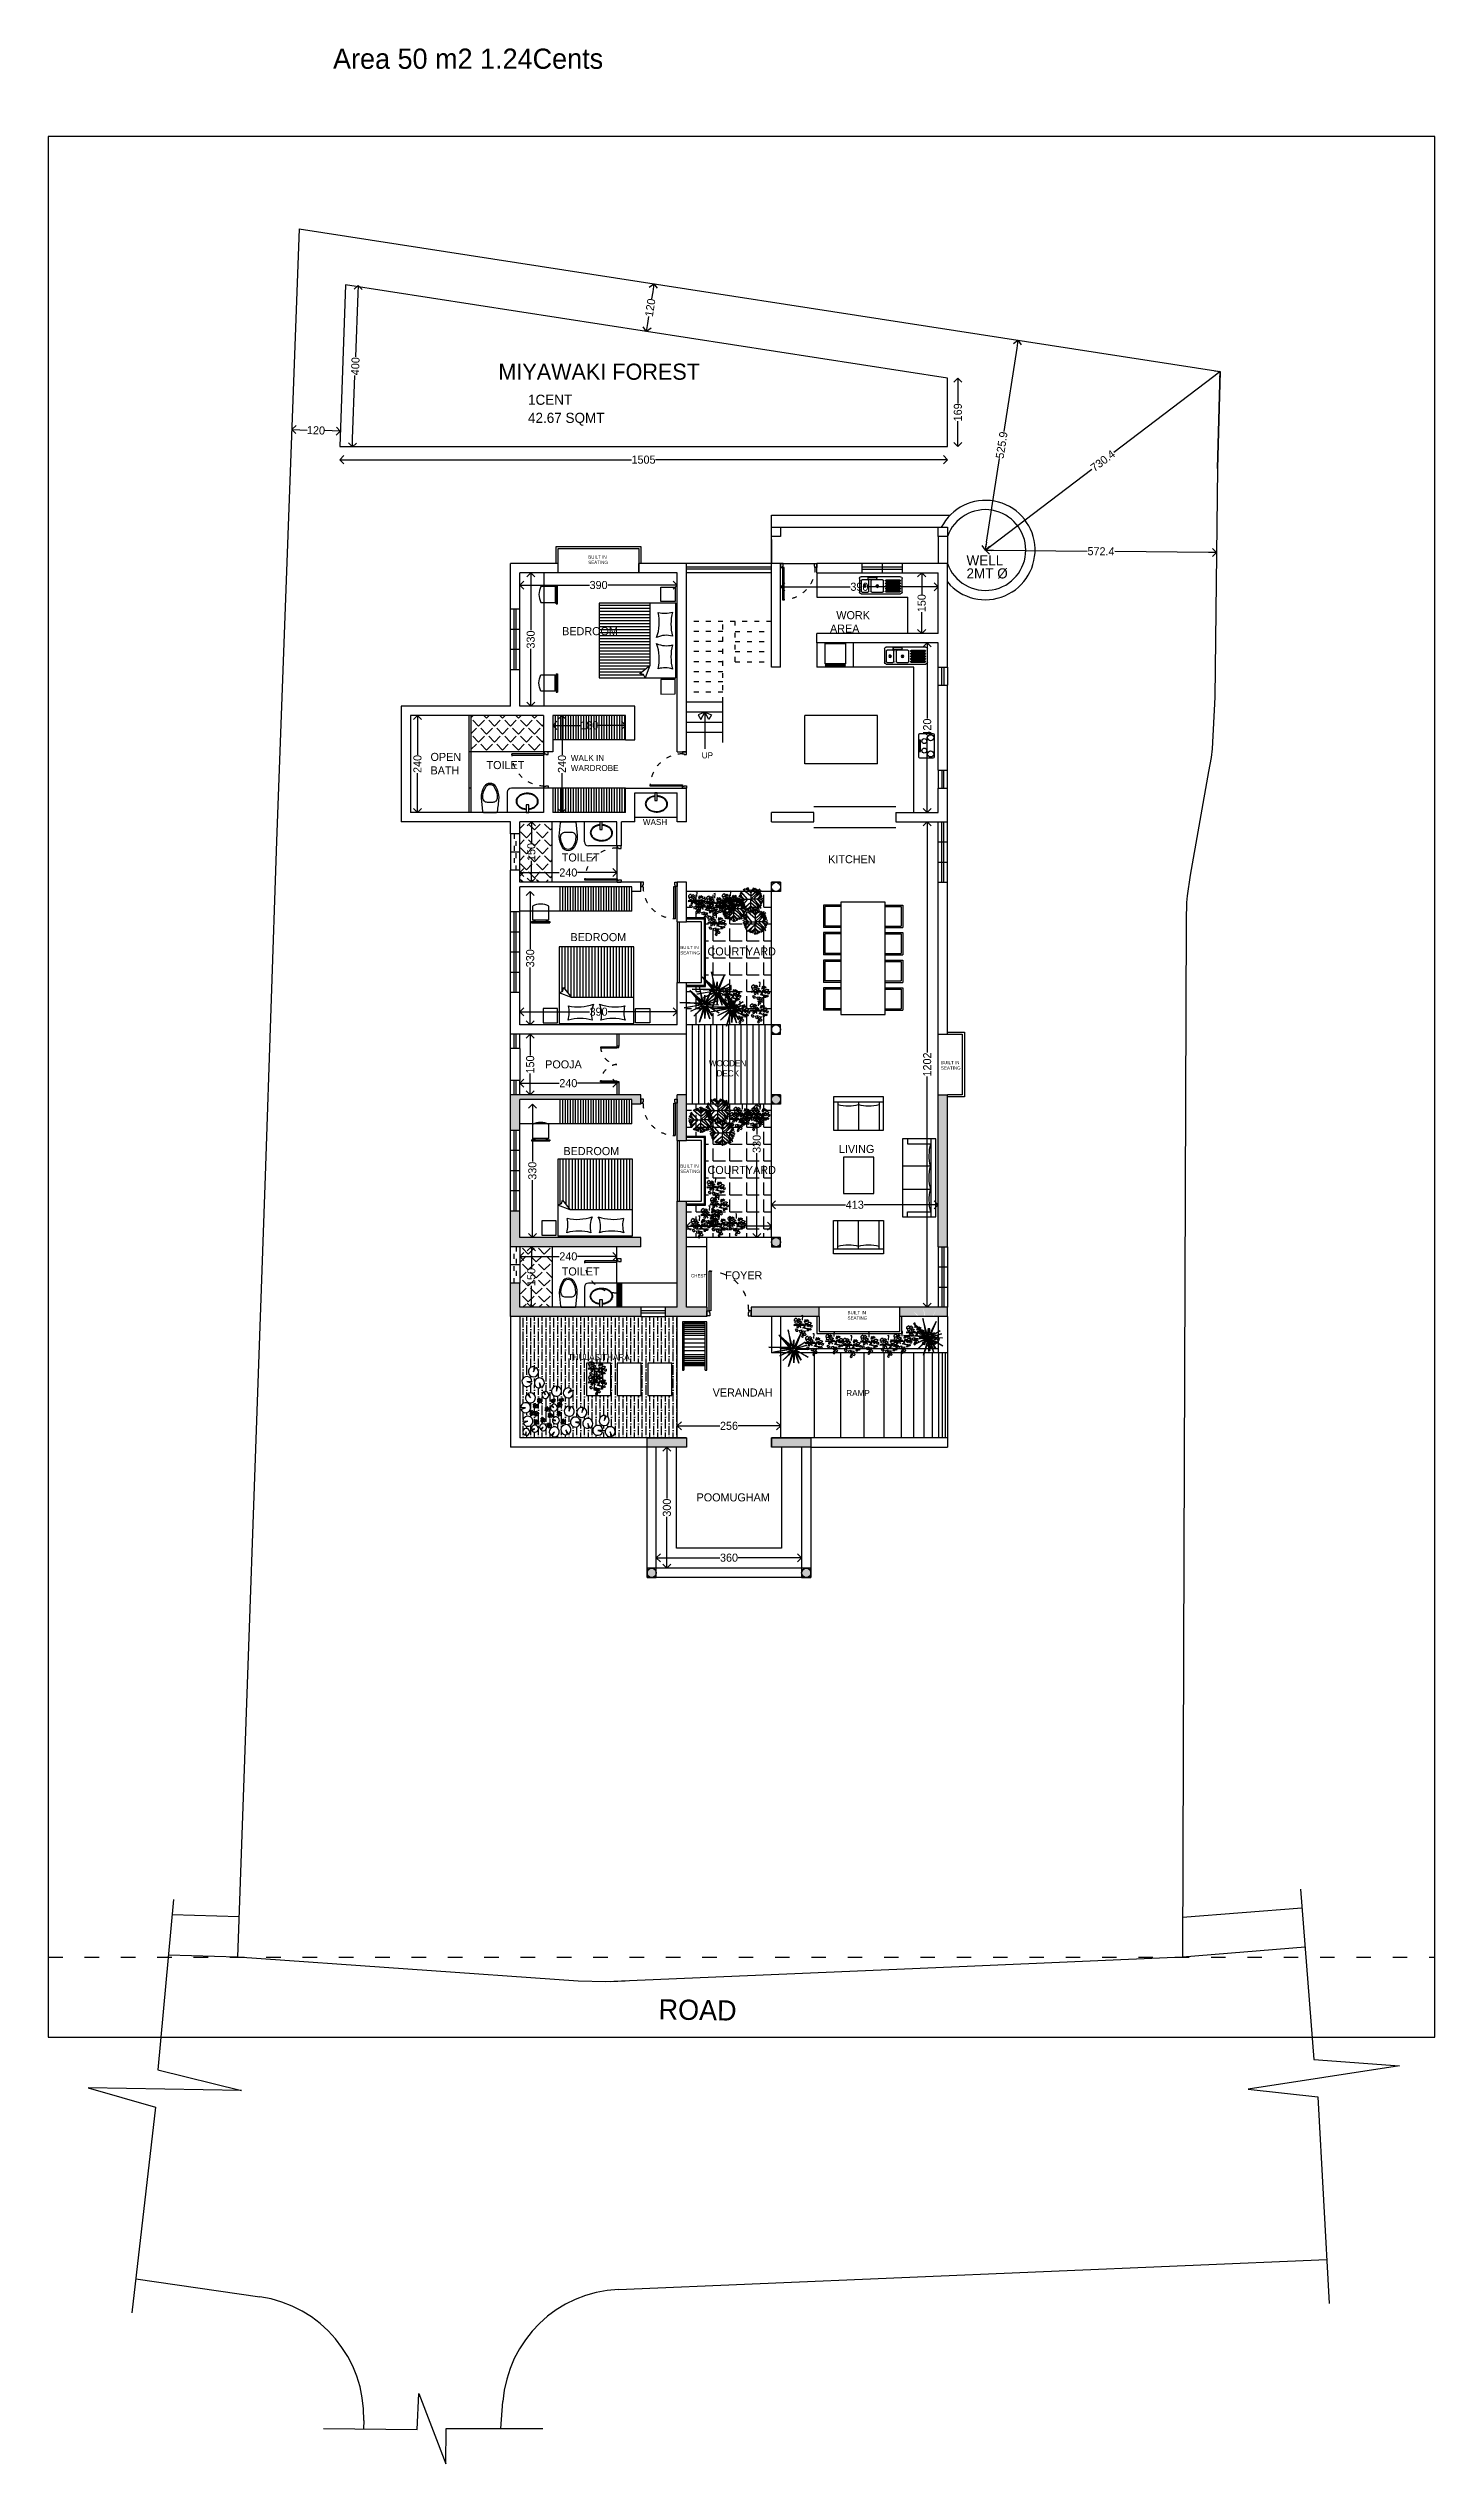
# Model space of a CAD drawing. Header units: inches. Extents: x -706 to 45253, y -3984 to 13819.
# Drawn here: x 35103 to 38537, y 3575 to 9554 of the extents above; entities that cross this region are included whole.
import ezdxf

# ---------------------------------------------------------------- set-up
doc = ezdxf.new("R2010")
doc.units = ezdxf.units.IN
doc.header["$PDMODE"] = 99
doc.header["$PDSIZE"] = 0.2
doc.linetypes.add('ACAD_ISO03W100', pattern=[30, 12, -18])
for name, color, linetype in [('BC-BOUNDARY', 3, 'ByLayer'), ('BC-FURNITURE', 8, 'Continuous'), ('BC-GREYCOLOR', 8, 'Continuous'), ('BC-Hatch', 8, 'Continuous'), ('BC-JOINARY', 27, 'Continuous'), ('BC-WALLS', 1, 'Continuous'), ('BC-WHITECOLOR', 7, 'Continuous'), ('FUR', 8, 'Continuous'), ('grey color', 8, 'Continuous'), ('HATCH', 8, 'Continuous'), ('IFF-FURN', 51, 'Continuous'), ('LANDSCAPE', 86, 'Continuous'), ('LOOSE FURNITURE', 140, 'Continuous'), ('PLANT', 3, 'Continuous'), ('WALL', 1, 'Continuous'), ('WHITECOLOUR', 7, 'Continuous')]:
    doc.layers.add(name, color=color, linetype=linetype)
doc.styles.add('BC-1IN100-1', font='FreeSans.ttf', dxfattribs={"height": 20})
doc.styles.add('style2', font='FreeSans.ttf')
doc.dimstyles.new('BC-1IN100-1', dxfattribs={"dimtxt": 20, "dimasz": 20, "dimexe": 0.18, "dimexo": 0.0625, "dimgap": 1, "dimtad": 0, "dimtoh": 1, "dimdec": 1, "dimzin": 12, "dimdsep": 46, "dimtxsty": 'BC-1IN100-1', "dimblk": 'OPEN90', "dimcen": 0.09, "dimse1": 1, "dimse2": 1, "dimclrd": 256, "dimclre": 256, "dimclrt": 7, "dimadec": 0, "dimazin": 0, "dimtfac": 1, "dimtdec": 1, "dimtofl": 0, "dimtmove": 1, "dimatfit": 3, "dimldrblk": 'OPEN90', "dimfxl": 0, "dimtolj": 1, "dimtzin": 0, "dimlwd": -1, "dimarcsym": 0})
pattern_1 = [(45, (27475.954, 724.607), (-19.756563, 19.756563), [20.32, -7.62]), (135, (27475.954, 724.607), (-19.756563, -19.756563), [20.32, -7.62])]

msp = doc.modelspace()

# ---------------------------------------------------------------- texts
at = {"layer": 'BC-Hatch', "attachment_point": 1, "style": 'style2'}
for s, insert, char_height, width in [('{MIYAWAKI FOREST}', (36217.84, 8773.76), 40, 600.197), ('{1CENT}', (36291.24, 8696.78), 25, 311.5275), ('{42.67 SQMT}', (36291.24, 8652.02), 25, 439.6675), ('{WELL}', (37377.36, 8299.32), 25, 439.6675), ('{2MT %%c}', (37377.36, 8266.93), 25, 439.6675)]:
    msp.add_mtext(s, dxfattribs=dict(at, insert=insert, char_height=char_height, width=width))
at = {"layer": 'BC-WHITECOLOR', "style": 'style2'}
for s, insert, char_height, width, attachment_point in [('{Area 50 m2 1.24Cents}', (35808.37, 9553.52), 50, 757.3756, 1), ('{\\fFreeSans|b0|i0|c0|p18;BUILT IN\\PSEATING}', (36440.53, 8298.96), 8, 113.9495, 1), ('{\\fFreeSans|b0|i0|c0|p18;\\W2.09892; }{\\fFreeSans|b0|i0|c0|p18;WORK }{\\fFreeSans|b0|i0|c0|p18;\\W2.09892; }{\\fFreeSans|b0|i0|c0|p18;AREA}', (37039.33, 8161.01), 20, 113.9495, 1), ('{\\fFreeSans|b0|i0|c0|p18;BEDROOM}', (36375.84, 8121.4), 20, 113.9495, 1), ('{\\fFreeSans|b0|i0|c0|p18;OPEN BATH}', (36049.88, 7810.14), 20, 113.9495, 1), ('{\\fFreeSans|b0|i0|c0|p18;TOILET}', (36188.55, 7790.01), 20, 113.9495, 1), ('{\\fFreeSans|b0|i0|c0|p18;WALK IN\\PWARDROBE}', (36397.35, 7805.16), 15, 113.9495, 1), ('{\\fFreeSans|b0|i0|c0|p18;UP}', (36721.63, 7811.57), 15, 113.9495, 1), ('{\\fFreeSans|b0|i0|c0|p18;WASH}', (36575.83, 7646.46), 15, 113.9495, 1), ('{\\fFreeSans|b0|i0|c0|p18;TOILET}', (36374.9, 7561.24), 20, 113.9495, 1), ('{\\fFreeSans|b0|i0|c0|p18;KITCHEN}', (37034.77, 7556.9), 20, 113.9495, 1), ('{\\fFreeSans|b0|i0|c0|p18;BEDROOM}', (36396.42, 7364.03), 20, 113.9495, 1), ('{\\fFreeSans|b0|i0|c0|p18;BUILT IN\\PSEATING}', (36668.45, 7332.38), 8, 113.9495, 1), ('{\\fFreeSans|b0|i0|c0|p18;COURTYARD}', (36735.87, 7328.64), 20, 113.9495, 1), ('{\\fFreeSans|b0|i0|c0|p18;POOJA}', (36333.84, 7049.07), 20, 113.9495, 1), ('{\\fFreeSans|b0|i0|c0|p18;\\W2.07389; }{\\fFreeSans|b0|i0|c0|p18;WOODEN}\\P{\\fFreeSans|b0|i0|c0|p18;\\W5.49789; }{\\fFreeSans|b0|i0|c0|p18;DECK}', (36727.8, 7049.32), 15, 113.9495, 1), ('{\\fFreeSans|b0|i0|c0|p18;BUILT IN\\PSEATING}', (37314.3, 7047.53), 8, 113.9495, 1), ('{\\fFreeSans|b0|i0|c0|p18;BEDROOM}', (36378.99, 6834.41), 20, 113.9495, 1), ('{\\fFreeSans|b0|i0|c0|p18;LIVING}', (37061.35, 6839.67), 20, 113.9495, 1), ('{\\fFreeSans|b0|i0|c0|p18;BUILT IN\\PSEATING}', (36668.45, 6791.38), 8, 113.9495, 1), ('{\\fFreeSans|b0|i0|c0|p18;COURTYARD}', (36735.87, 6787.64), 20, 113.9495, 1), ('{\\fFreeSans|b0|i0|c0|p18;TOILET}', (36374.9, 6516.16), 20, 113.9495, 7), ('{\\fFreeSans|b0|i0|c0|p18;CHEST}', (36695.08, 6519.7), 8, 113.9495, 1), ('{\\fFreeSans|b0|i0|c0|p18;FOYER}', (36779.55, 6526.84), 20, 113.9495, 1), ('{\\fFreeSans|b0|i0|c0|p18;BUILT IN\\PSEATING}', (37082.76, 6428.61), 8, 113.9495, 1), ('{\\fFreeSans|b0|i0|c0|p18;THULASITHARA}', (36390.4, 6322.1), 15, 113.9495, 1), ('{\\fFreeSans|b0|i0|c0|p18;VERANDAH}', (36748.66, 6236.7), 20, 113.9495, 1), ('{\\fFreeSans|b0|i0|c0|p18;RAMP}', (37079.74, 6232.98), 15, 113.9495, 1), ('{\\fFreeSans|b0|i0|c0|p18;POOMUGHAM}', (36708.85, 5977.18), 20, 113.9495, 1)]:
    msp.add_mtext(s, dxfattribs=dict(at, insert=insert, char_height=char_height, width=width, attachment_point=attachment_point))
at = {"layer": 'BC-WHITECOLOR', "insert": (36615.25, 4724.95), "char_height": 50, "width": 113.9495, "attachment_point": 1, "rotation": 359.020083, "style": 'style2'}
msp.add_mtext('{\\fFreeSans|b0|i0|c0|p18;ROAD}', dxfattribs=at)

# ---------------------------------------------------------------- blocks, each defined once
blk = doc.blocks.new('02 GROUND FLOOR$0$wc-wh')
at = {"color": 0, "linetype": 'ByBlock'}
for points in [[(315, 195), (22, 165, 0.384412), (0, 140), (0, -140, 0.383904), (22, -165, 0.001434), (314, -195, 0.140641), (560, -125, 0.259738), (630, 0, 0.259738), (560, 125, 0.139471)], [(225, 65), (225, -65, 0.422961), (328, -165, 0.13189), (544, -100, 0.259738), (600, 0, 0.259738), (544, 100, 0.13189), (328, 165, 0.422961)]]:
    blk.add_lwpolyline(points, format="xyb", close=True, dxfattribs=at)
blk.add_arc((316, -170), 25, 264.2811, 270.16, dxfattribs=at)
blk = doc.blocks.new('A$C6E117E9E')
at = {"xscale": -1, "rotation": 30.00000247440961}
blk.add_blockref('02 GROUND FLOOR$0$wc-wh', (564, 389), dxfattribs=at)
blk = doc.blocks.new('GOBIND DOOR 7')
at = {"layer": 'BC-Hatch', "linetype": 'ACAD_ISO03W100'}
blk.add_arc((33263.5, 16175.5), 80, 0, 90, dxfattribs=at)
at = {"layer": 'BC-JOINARY'}
blk.add_lwpolyline([(33263.5, 16175.5), (33263.5, 16255.5), (33267, 16255.5), (33267, 16175.5)], close=True, dxfattribs=at)
for points in [[(33263.5, 16171.7), (33264.8, 16171.7), (33264.8, 16165.5), (33258.5, 16165.5), (33258.5, 16175.5), (33263.5, 16175.5), (33263.5, 16171.7)], [(33343.5, 16171.7), (33342.3, 16171.7), (33342.3, 16165.5), (33348.5, 16165.5), (33348.5, 16175.5), (33343.5, 16175.5), (33343.5, 16171.7)]]:
    blk.add_lwpolyline(points, dxfattribs=at)
blk = doc.blocks.new('A$C52937CB9')
at = {"layer": 'FUR'}
for p, q in [((39.8, 190), (39.8, 0)), ((224.8, 190), (39.8, 190)), ((224.8, 0), (224.8, 190)), ((39.8, 125.3), (194.3, 125.3)), ((213.7, 101.1), (194.3, 125.3)), ((194.3, 125.3), (224.8, 114)), ((216.1, 110), (213.7, 101.1)), ((224.8, 114), (216.1, 110)), ((39.8, 0), (224.8, 0))]:
    blk.add_line(p, q, dxfattribs=at)
for points in [[(0, 152.8), (0, 188.3), (35.6, 188.3), (35.5, 152.7)], [(264.7, 152.8), (264.6, 188.3), (229.1, 188.3), (229.1, 152.7)]]:
    blk.add_lwpolyline(points, close=True, dxfattribs=at)
for centre, radius, start, end in [((-1.3, 162.6), 65.9, 345.65753, 16.94987), ((91.6, 288.6), 110.9, 254.3673, 285.67653), ((176.6, 166.4), 57.2, 164.33254, 204.98513), ((88, 166.4), 57.2, 335.01487, 15.66746), ((173, 288.6), 110.9, 254.32347, 285.6327), ((265.9, 162.6), 65.9, 163.05013, 194.34247), ((86.6, 35.1), 113.8, 70.37977, 102.19977), ((178.1, 35.1), 113.8, 77.80023, 109.62023)]:
    blk.add_arc(centre, radius, start, end, dxfattribs=at)
blk = doc.blocks.new('A$C925929284')
at = {"layer": 'BC-GREYCOLOR'}
h = blk.add_hatch(dxfattribs=at)
h.set_pattern_fill('ANSI31', color=256, scale=60, angle=315, style=0)
h.set_pattern_definition([(0, (-91.719, -51.977), (2e-15, 7.5), [])])
h.paths.add_polyline_path([(125.3, 70.3), (125.3, 224.8), (0, 224.8), (0, 39.8), (114, 39.8), (110, 48.5), (101.1, 50.9)])
at = {"layer": 'grey color', "rotation": 270}
blk.add_blockref('A$C52937CB9', (0, 264.7), dxfattribs=at)
blk = doc.blocks.new('_Open90')
at = {"color": 0, "linetype": 'ByBlock', "lineweight": -2}
for p, q in [((0, 0), (-1, 0)), ((-0.5, 0.5), (0, 0)), ((0, 0), (-0.5, -0.5))]:
    blk.add_line(p, q, dxfattribs=at)
blk = doc.blocks.new('*D726')
at = {"layer": 'BC-Hatch'}
for p, q in [((36373, 7878.3), (36421.1, 7878.3)), ((36513.1, 7878.3), (36465, 7878.3))]:
    blk.add_line(p, q, dxfattribs=at)
at = {"layer": 'Defpoints', "color": 0}
for p in [(36353, 7902.7), (36533.1, 7902.7), (36353, 7878.3)]:
    blk.add_point(p, dxfattribs=at)
at = {"layer": 'BC-Hatch', "xscale": 20, "yscale": 20, "zscale": 20, "rotation": 180}
blk.add_blockref('_Open90', (36353, 7878.3), dxfattribs=at)
at = {"layer": 'BC-Hatch', "xscale": 20, "yscale": 20, "zscale": 20}
blk.add_blockref('_Open90', (36533.1, 7878.3), dxfattribs=at)
at = {"layer": 'BC-Hatch', "color": 7, "insert": (36443, 7878.3), "char_height": 20, "attachment_point": 5, "style": 'BC-1IN100-1'}
blk.add_mtext('\\A1;180', dxfattribs=at)
blk = doc.blocks.new('*D727')
at = {"layer": 'BC-Hatch'}
for p, q in [((36375.5, 7882.7), (36375.5, 7805.6)), ((36375.5, 7682.7), (36375.5, 7759.8))]:
    blk.add_line(p, q, dxfattribs=at)
at = {"layer": 'Defpoints', "color": 0}
for p in [(36353, 7902.7), (36353, 7662.7), (36375.5, 7662.7)]:
    blk.add_point(p, dxfattribs=at)
at = {"layer": 'BC-Hatch', "xscale": 20, "yscale": 20, "zscale": 20}
for p, rotation in [((36375.5, 7902.7), 90), ((36375.5, 7662.7), 270)]:
    blk.add_blockref('_Open90', p, dxfattribs=dict(at, rotation=rotation))
at = {"layer": 'BC-Hatch', "color": 7, "insert": (36375.5, 7782.7), "char_height": 20, "attachment_point": 5, "rotation": 90, "style": 'BC-1IN100-1'}
blk.add_mtext('\\A1;240', dxfattribs=at)
blk = doc.blocks.new('chair- 1')
at = {"layer": 'BC-FURNITURE'}
for p, q in [((119.5, -460.5), (73.5, -460.5)), ((73.5, -463.5), (73.5, -460.5)), ((119.5, -463.5), (73.5, -463.5)), ((76.5, -466.5), (76.5, -501.5)), ((76.5, -466.5), (116.5, -466.5)), ((79.5, -466.5), (79.5, -463.5)), ((82.5, -466.5), (82.5, -463.5)), ((110.5, -466.5), (110.5, -463.5)), ((113.5, -466.5), (113.5, -463.5)), ((116.5, -501.5), (116.5, -466.5)), ((119.5, -463.5), (119.5, -460.5))]:
    blk.add_line(p, q, dxfattribs=at)
blk.add_arc((96.5, -464), 42.5, 241.92751, 298.07249, dxfattribs=at)
blk = doc.blocks.new('*D728')
at = {"layer": 'BC-Hatch'}
for p, q in [((36291.1, 8225.6), (36443.2, 8225.6)), ((36641.1, 8225.6), (36489, 8225.6))]:
    blk.add_line(p, q, dxfattribs=at)
at = {"layer": 'Defpoints', "color": 0}
for p in [(36271.1, 8255.7), (36661.1, 8255.7), (36661.1, 8225.6)]:
    blk.add_point(p, dxfattribs=at)
at = {"layer": 'BC-Hatch', "xscale": 20, "yscale": 20, "zscale": 20, "rotation": 180}
blk.add_blockref('_Open90', (36271.1, 8225.6), dxfattribs=at)
at = {"layer": 'BC-Hatch', "xscale": 20, "yscale": 20, "zscale": 20}
blk.add_blockref('_Open90', (36661.1, 8225.6), dxfattribs=at)
at = {"layer": 'BC-Hatch', "color": 7, "insert": (36466.1, 8225.6), "char_height": 20, "attachment_point": 5, "style": 'BC-1IN100-1'}
blk.add_mtext('\\A1;390', dxfattribs=at)
blk = doc.blocks.new('*D729')
at = {"layer": 'BC-Hatch'}
for p, q in [((36298, 8235.7), (36298, 8113.6)), ((36298, 7945.7), (36298, 8067.8))]:
    blk.add_line(p, q, dxfattribs=at)
at = {"layer": 'Defpoints', "color": 0}
for p in [(36298, 8255.7), (36331.1, 8255.7), (36331.1, 7925.7)]:
    blk.add_point(p, dxfattribs=at)
at = {"layer": 'BC-Hatch', "xscale": 20, "yscale": 20, "zscale": 20}
for p, rotation in [((36298, 8255.7), 90), ((36298, 7925.7), 270)]:
    blk.add_blockref('_Open90', p, dxfattribs=dict(at, rotation=rotation))
at = {"layer": 'BC-Hatch', "color": 7, "insert": (36298, 8090.7), "char_height": 20, "attachment_point": 5, "rotation": 90, "style": 'BC-1IN100-1'}
blk.add_mtext('\\A1;330', dxfattribs=at)
blk = doc.blocks.new('*D730')
at = {"layer": 'BC-Hatch'}
for p, q in [((36017.5, 7882.7), (36017.5, 7805.6)), ((36017.5, 7682.7), (36017.5, 7759.8))]:
    blk.add_line(p, q, dxfattribs=at)
at = {"layer": 'Defpoints', "color": 0}
for p in [(36000, 7902.7), (36000, 7662.7), (36017.5, 7662.7)]:
    blk.add_point(p, dxfattribs=at)
at = {"layer": 'BC-Hatch', "xscale": 20, "yscale": 20, "zscale": 20}
for p, rotation in [((36017.5, 7902.7), 90), ((36017.5, 7662.7), 270)]:
    blk.add_blockref('_Open90', p, dxfattribs=dict(at, rotation=rotation))
at = {"layer": 'BC-Hatch', "color": 7, "insert": (36017.5, 7782.7), "char_height": 20, "attachment_point": 5, "rotation": 90, "style": 'BC-1IN100-1'}
blk.add_mtext('\\A1;240', dxfattribs=at)
blk = doc.blocks.new('*D732')
at = {"layer": 'BC-Hatch'}
for p, q in [((37280.1, 8062.7), (37280.1, 7895.5)), ((37280.1, 7682.7), (37280.1, 7849.9))]:
    blk.add_line(p, q, dxfattribs=at)
at = {"layer": 'Defpoints', "color": 0}
for p in [(37280.1, 8082.7), (37307.1, 8082.7), (37307.1, 7662.7)]:
    blk.add_point(p, dxfattribs=at)
at = {"layer": 'BC-Hatch', "xscale": 20, "yscale": 20, "zscale": 20}
for p, rotation in [((37280.1, 8082.7), 90), ((37280.1, 7662.7), 270)]:
    blk.add_blockref('_Open90', p, dxfattribs=dict(at, rotation=rotation))
at = {"layer": 'BC-Hatch', "color": 7, "insert": (37280.1, 7872.7), "char_height": 20, "attachment_point": 5, "rotation": 90, "style": 'BC-1IN100-1'}
blk.add_mtext('\\A1;420', dxfattribs=at)
blk = doc.blocks.new('*D733')
at = {"layer": 'BC-Hatch'}
for p, q in [((36299.6, 7619.7), (36299.6, 7586.6)), ((36299.6, 7509.7), (36299.6, 7542.7))]:
    blk.add_line(p, q, dxfattribs=at)
at = {"layer": 'Defpoints', "color": 0}
for p in [(36299.6, 7639.7), (36351.1, 7639.7), (36351.1, 7489.7)]:
    blk.add_point(p, dxfattribs=at)
at = {"layer": 'BC-Hatch', "xscale": 20, "yscale": 20, "zscale": 20}
for p, rotation in [((36299.6, 7639.7), 90), ((36299.6, 7489.7), 270)]:
    blk.add_blockref('_Open90', p, dxfattribs=dict(at, rotation=rotation))
at = {"layer": 'BC-Hatch', "color": 7, "insert": (36299.6, 7564.7), "char_height": 20, "attachment_point": 5, "rotation": 90, "style": 'BC-1IN100-1'}
blk.add_mtext('\\A1;150', dxfattribs=at)
blk = doc.blocks.new('*D734')
at = {"layer": 'BC-Hatch'}
for p, q in [((36291.1, 7513.8), (36368.2, 7513.8)), ((36491.1, 7513.8), (36413.9, 7513.8))]:
    blk.add_line(p, q, dxfattribs=at)
at = {"layer": 'Defpoints', "color": 0}
for p in [(36271.1, 7639.7), (36511.1, 7639.7), (36271.1, 7513.8)]:
    blk.add_point(p, dxfattribs=at)
at = {"layer": 'BC-Hatch', "xscale": 20, "yscale": 20, "zscale": 20, "rotation": 180}
blk.add_blockref('_Open90', (36271.1, 7513.8), dxfattribs=at)
at = {"layer": 'BC-Hatch', "xscale": 20, "yscale": 20, "zscale": 20}
blk.add_blockref('_Open90', (36511.1, 7513.8), dxfattribs=at)
at = {"layer": 'BC-Hatch', "color": 7, "insert": (36391.1, 7513.8), "char_height": 20, "attachment_point": 5, "style": 'BC-1IN100-1'}
blk.add_mtext('\\A1;240', dxfattribs=at)
blk = doc.blocks.new('*D735')
at = {"layer": 'BC-Hatch'}
for p, q in [((36291.1, 7169.4), (36443.2, 7169.4)), ((36641.1, 7169.4), (36489, 7169.4))]:
    blk.add_line(p, q, dxfattribs=at)
at = {"layer": 'Defpoints', "color": 0}
for p in [(36271.1, 7169.4), (36271.1, 7136.7), (36661.1, 7136.7)]:
    blk.add_point(p, dxfattribs=at)
at = {"layer": 'BC-Hatch', "xscale": 20, "yscale": 20, "zscale": 20, "rotation": 180}
blk.add_blockref('_Open90', (36271.1, 7169.4), dxfattribs=at)
at = {"layer": 'BC-Hatch', "xscale": 20, "yscale": 20, "zscale": 20}
blk.add_blockref('_Open90', (36661.1, 7169.4), dxfattribs=at)
at = {"layer": 'BC-Hatch', "color": 7, "insert": (36466.1, 7169.4), "char_height": 20, "attachment_point": 5, "style": 'BC-1IN100-1'}
blk.add_mtext('\\A1;390', dxfattribs=at)
blk = doc.blocks.new('*D736')
at = {"layer": 'BC-Hatch'}
for p, q in [((36296.8, 7446.7), (36296.8, 7324.6)), ((36296.8, 7156.7), (36296.8, 7278.8))]:
    blk.add_line(p, q, dxfattribs=at)
at = {"layer": 'Defpoints', "color": 0}
for p in [(36271.1, 7466.7), (36296.8, 7466.7), (36271.1, 7136.7)]:
    blk.add_point(p, dxfattribs=at)
at = {"layer": 'BC-Hatch', "xscale": 20, "yscale": 20, "zscale": 20}
for p, rotation in [((36296.8, 7466.7), 90), ((36296.8, 7136.7), 270)]:
    blk.add_blockref('_Open90', p, dxfattribs=dict(at, rotation=rotation))
at = {"layer": 'BC-Hatch', "color": 7, "insert": (36296.8, 7301.7), "char_height": 20, "attachment_point": 5, "rotation": 90, "style": 'BC-1IN100-1'}
blk.add_mtext('\\A1;330', dxfattribs=at)
blk = doc.blocks.new('*D737')
at = {"layer": 'BC-Hatch'}
for p, q in [((36302.1, 6920.7), (36302.1, 6798.6)), ((36302.1, 6630.7), (36302.1, 6752.8))]:
    blk.add_line(p, q, dxfattribs=at)
at = {"layer": 'Defpoints', "color": 0}
for p in [(36302.1, 6940.7), (36361.1, 6940.7), (36361.1, 6610.7)]:
    blk.add_point(p, dxfattribs=at)
at = {"layer": 'BC-Hatch', "xscale": 20, "yscale": 20, "zscale": 20}
for p, rotation in [((36302.1, 6940.7), 90), ((36302.1, 6610.7), 270)]:
    blk.add_blockref('_Open90', p, dxfattribs=dict(at, rotation=rotation))
at = {"layer": 'BC-Hatch', "color": 7, "insert": (36302.1, 6775.7), "char_height": 20, "attachment_point": 5, "rotation": 90, "style": 'BC-1IN100-1'}
blk.add_mtext('\\A1;330', dxfattribs=at)
blk = doc.blocks.new('*D738')
at = {"layer": 'BC-Hatch'}
for p, q in [((36914.1, 6691.5), (37077.9, 6691.5)), ((37287.1, 6691.5), (37123.2, 6691.5))]:
    blk.add_line(p, q, dxfattribs=at)
at = {"layer": 'Defpoints', "color": 0}
for p in [(37307.1, 6691.5), (36894.1, 6610.7), (37307.1, 6610.7)]:
    blk.add_point(p, dxfattribs=at)
at = {"layer": 'BC-Hatch', "xscale": 20, "yscale": 20, "zscale": 20, "rotation": 180}
blk.add_blockref('_Open90', (36894.1, 6691.5), dxfattribs=at)
at = {"layer": 'BC-Hatch', "xscale": 20, "yscale": 20, "zscale": 20}
blk.add_blockref('_Open90', (37307.1, 6691.5), dxfattribs=at)
at = {"layer": 'BC-Hatch', "color": 7, "insert": (37100.6, 6691.5), "char_height": 20, "attachment_point": 5, "style": 'BC-1IN100-1'}
blk.add_mtext('\\A1;413', dxfattribs=at)
blk = doc.blocks.new('*D739')
at = {"layer": 'BC-Hatch'}
for p, q in [((37280.1, 7619.7), (37280.1, 7068.2)), ((37280.1, 6457.7), (37280.1, 7009.2))]:
    blk.add_line(p, q, dxfattribs=at)
at = {"layer": 'Defpoints', "color": 0}
for p in [(37307.1, 7639.7), (37280.1, 6437.7), (37307.1, 6437.7)]:
    blk.add_point(p, dxfattribs=at)
at = {"layer": 'BC-Hatch', "xscale": 20, "yscale": 20, "zscale": 20}
for p, rotation in [((37280.1, 7639.7), 90), ((37280.1, 6437.7), 270)]:
    blk.add_blockref('_Open90', p, dxfattribs=dict(at, rotation=rotation))
at = {"layer": 'BC-Hatch', "color": 7, "insert": (37280.1, 7038.7), "char_height": 20, "attachment_point": 5, "rotation": 90, "style": 'BC-1IN100-1'}
blk.add_mtext('\\A1;1202', dxfattribs=at)
blk = doc.blocks.new('*D740')
at = {"layer": 'BC-Hatch'}
for p, q in [((36299.6, 6567.7), (36299.6, 6534.6)), ((36299.6, 6457.7), (36299.6, 6490.7))]:
    blk.add_line(p, q, dxfattribs=at)
at = {"layer": 'Defpoints', "color": 0}
for p in [(36351.1, 6587.7), (36299.6, 6437.7), (36351.1, 6437.7)]:
    blk.add_point(p, dxfattribs=at)
at = {"layer": 'BC-Hatch', "xscale": 20, "yscale": 20, "zscale": 20}
for p, rotation in [((36299.6, 6587.7), 90), ((36299.6, 6437.7), 270)]:
    blk.add_blockref('_Open90', p, dxfattribs=dict(at, rotation=rotation))
at = {"layer": 'BC-Hatch', "color": 7, "insert": (36299.6, 6512.7), "char_height": 20, "attachment_point": 5, "rotation": 90, "style": 'BC-1IN100-1'}
blk.add_mtext('\\A1;150', dxfattribs=at)
blk = doc.blocks.new('*D741')
at = {"layer": 'BC-Hatch'}
for p, q in [((36291.1, 6563.6), (36368.2, 6563.6)), ((36491.1, 6563.6), (36413.9, 6563.6))]:
    blk.add_line(p, q, dxfattribs=at)
at = {"layer": 'Defpoints', "color": 0}
for p in [(36271.1, 6563.6), (36271.1, 6437.7), (36511.1, 6437.7)]:
    blk.add_point(p, dxfattribs=at)
at = {"layer": 'BC-Hatch', "xscale": 20, "yscale": 20, "zscale": 20, "rotation": 180}
blk.add_blockref('_Open90', (36271.1, 6563.6), dxfattribs=at)
at = {"layer": 'BC-Hatch', "xscale": 20, "yscale": 20, "zscale": 20}
blk.add_blockref('_Open90', (36511.1, 6563.6), dxfattribs=at)
at = {"layer": 'BC-Hatch', "color": 7, "insert": (36391.1, 6563.6), "char_height": 20, "attachment_point": 5, "style": 'BC-1IN100-1'}
blk.add_mtext('\\A1;240', dxfattribs=at)
blk = doc.blocks.new('A$C6D444076')
at = {"layer": 'BC-FURNITURE'}
for p, q in [((168.1, 61.4), (0, 61.4)), ((0.2, 0.4), (0.2, 72.4)), ((0.2, 72.4), (168.3, 72.4)), ((10.7, 11.2), (10.7, 61.4)), ((58.7, 61), (58.7, 0)), ((109.8, 61), (109.8, 0)), ((157.8, 11.2), (157.8, 61.4)), ((168.3, 72.4), (168.3, 0.4)), ((0.2, 11.2), (10.7, 11.2)), ((168.3, 0.4), (0.2, 0.4)), ((168.3, 11.2), (157.8, 11.2))]:
    blk.add_line(p, q, dxfattribs=at)
for centre, radius, start, end in [((36.2, 156.6), 98.6, 255, 269.5453), ((36.1, 145.4), 87.4, 269.5453, 285), ((85.1, 159.6), 101.9, 255, 269.7526), ((85.1, 153.2), 95.4, 269.7526, 285), ((132.4, 145.4), 87.4, 255, 270.4547), ((132.3, 156.6), 98.6, 270.4547, 285)]:
    blk.add_arc(centre, radius, start, end, dxfattribs=at)
blk = doc.blocks.new('A$C08834721')
at = {"layer": 'BC-FURNITURE'}
for p, q in [((72.1, 108.4), (0, 108.4)), ((0, 108.4), (0, 0)), ((11.1, 0.4), (11.1, 108)), ((72.1, 0), (72.1, 108.4)), ((11.1, 98.9), (72.1, 98.9)), ((11.4, 54.4), (71.8, 54.4)), ((11.1, 9.5), (72.1, 9.5)), ((0, 0), (72.1, 0))]:
    blk.add_line(p, q, dxfattribs=at)
for centre, radius, start, end in [((-75, 74.4), 94.7, 0.674, 15), ((-59.5, 74.6), 79.2, 345, 0.674), ((-59.5, 33.8), 79.2, 359.326, 15), ((-75, 34), 94.7, 345, 359.326)]:
    blk.add_arc(centre, radius, start, end, dxfattribs=at)
blk = doc.blocks.new('A$C18291425')
at = {"color": 86}
for p, q in [((26, 64), (0, 63)), ((0, 63), (1, 60)), ((1, 60), (25, 62)), ((25, 62), (25, 62)), ((36, 48), (26, 64)), ((43, 85), (44, 108))]:
    blk.add_line(p, q, dxfattribs=at)
at = {"color": 66}
for p, q in [((44, 108), (38, 107)), ((45, 47), (49, 49)), ((63, 42), (45, 47)), ((49, 49), (57, 70)), ((58, 62), (51, 49)), ((51, 49), (64, 45)), ((57, 70), (58, 62)), ((64, 45), (63, 42))]:
    blk.add_line(p, q, dxfattribs=at)
at = {"color": 86}
for points in [[(3, 80), (3, 89), (5, 92), (12, 97), (16, 88), (13, 81), (10, 80), (5, 80)], [(26, 59), (14, 54), (15, 49), (20, 48), (22, 49), (25, 56), (27, 54), (26, 58), (26, 60)], [(16, 86), (24, 94), (29, 90), (32, 87), (27, 85), (20, 81), (18, 85), (16, 86)], [(42, 15), (37, 4), (42, 0), (46, 3), (47, 6), (44, 12), (46, 12), (43, 14), (41, 16)], [(60, 84), (54, 87), (53, 81), (51, 76), (60, 77), (61, 81), (64, 89), (68, 86), (71, 85), (72, 84), (68, 78), (66, 80), (62, 83)], [(73, 41), (67, 44), (66, 38), (64, 33), (73, 34), (74, 38), (77, 46), (81, 44), (83, 42), (85, 42), (81, 36), (79, 37), (75, 40)], [(67, 71), (75, 75), (79, 75), (86, 72), (80, 64), (73, 63), (71, 65), (68, 70)], [(78, 63), (90, 59), (89, 53), (87, 49), (83, 53), (76, 57), (79, 61), (79, 63)]]:
    blk.add_lwpolyline(points, dxfattribs=at)
at = {"color": 66}
for points in [[(5, 78), (4, 73), (14, 70), (21, 76), (16, 79), (6, 80)], [(6, 39), (11, 32), (18, 31), (19, 32), (21, 35), (16, 40), (12, 41), (6, 39)], [(24, 71), (30, 82), (40, 75), (35, 74), (30, 68), (25, 70)], [(32, 22), (28, 34), (40, 37), (38, 32), (38, 25), (33, 22)], [(29, 64), (34, 67), (42, 67), (49, 60), (47, 59), (42, 59), (35, 60), (29, 63)], [(41, 20), (41, 26), (47, 33), (57, 32), (56, 31), (53, 27), (47, 22), (41, 20)], [(45, 19), (51, 12), (57, 11), (58, 12), (61, 15), (56, 20), (52, 21), (46, 19)], [(66, 68), (62, 67), (64, 57), (72, 54), (73, 60), (68, 68)]]:
    blk.add_lwpolyline(points, dxfattribs=at)
blk = doc.blocks.new('TREE 2 MNS')
at = {"color": 86}
for points in [[(-15810, 11961), (-15979, 11952), (-15882, 11948), (-15929, 11869), (-15878, 11945), (-15873, 11847), (-15873, 11944), (-15787, 11865), (-15867, 11948), (-15765, 11903), (-15857, 11951), (-15799, 12021), (-15862, 11957), (-15872, 12027), (-15869, 11957), (-15961, 12007), (-15887, 11960), (-15973, 11984), (-15896, 11958)], [(-15882, 11936), (-15911, 11845), (-15879, 11932)], [(-15872, 11934), (-15832, 11819), (-15865, 11932)]]:
    blk.add_lwpolyline(points, dxfattribs=at)
at = {"color": 66}
for points in [[(-15874, 11967), (-15930, 12079), (-15884, 11970)], [(-15860, 11977), (-15828, 12103), (-15850, 11979)], [(-15855, 11978), (-15756, 12063), (-15831, 11974)], [(-15838, 11966), (-15678, 11970), (-15845, 11964)], [(-15895, 11944), (-15983, 11891), (-15890, 11944)], [(-15841, 11951), (-15714, 11931), (-15847, 11955)]]:
    blk.add_lwpolyline(points, dxfattribs=at)
blk = doc.blocks.new('*D742')
at = {"layer": 'BC-Hatch'}
for p, q in [((36629.1, 5817.8), (36766.2, 5817.8)), ((36949.1, 5817.8), (36812, 5817.8))]:
    blk.add_line(p, q, dxfattribs=at)
at = {"layer": 'Defpoints', "color": 0}
for p in [(36969.1, 5817.8), (36609.1, 5791.7), (36969.1, 5791.7)]:
    blk.add_point(p, dxfattribs=at)
at = {"layer": 'BC-Hatch', "xscale": 20, "yscale": 20, "zscale": 20, "rotation": 180}
blk.add_blockref('_Open90', (36609.1, 5817.8), dxfattribs=at)
at = {"layer": 'BC-Hatch', "xscale": 20, "yscale": 20, "zscale": 20}
blk.add_blockref('_Open90', (36969.1, 5817.8), dxfattribs=at)
at = {"layer": 'BC-Hatch', "color": 7, "insert": (36789.1, 5817.8), "char_height": 20, "attachment_point": 5, "style": 'BC-1IN100-1'}
blk.add_mtext('\\A1;360', dxfattribs=at)
blk = doc.blocks.new('*D743')
at = {"layer": 'BC-Hatch'}
for p, q in [((36635.3, 6071.7), (36635.3, 5964.6)), ((36635.3, 5811.7), (36635.3, 5918.8))]:
    blk.add_line(p, q, dxfattribs=at)
at = {"layer": 'Defpoints', "color": 0}
for p in [(36609.1, 6091.7), (36635.3, 6091.7), (36609.1, 5791.7)]:
    blk.add_point(p, dxfattribs=at)
at = {"layer": 'BC-Hatch', "xscale": 20, "yscale": 20, "zscale": 20}
for p, rotation in [((36635.3, 6091.7), 90), ((36635.3, 5791.7), 270)]:
    blk.add_blockref('_Open90', p, dxfattribs=dict(at, rotation=rotation))
at = {"layer": 'BC-Hatch', "color": 7, "insert": (36635.3, 5941.7), "char_height": 20, "attachment_point": 5, "rotation": 90, "style": 'BC-1IN100-1'}
blk.add_mtext('\\A1;300', dxfattribs=at)
blk = doc.blocks.new('A$C31E63D07')
at = {"layer": 'PLANT', "color": 116}
for p, q in [((2.3, 21.3), (0, 22.3)), ((5, 21.3), (0.6, 23.8)), ((3.1, 23.2), (0.8, 24.2)), ((5, 21.3), (1.2, 25.1)), ((3.1, 23.2), (1.7, 26.5)), ((4.9, 24.5), (1.9, 26.9)), ((7.7, 21.3), (2.2, 27.7)), ((10.3, 24), (4, 29.4)), ((7.2, 26.7), (4.8, 29.7)), ((8.4, 28.6), (5.2, 29.9)), ((10.3, 26.7), (6.5, 30.5)), ((8.4, 28.6), (7.5, 30.9)), ((10.3, 26.7), (7.9, 31)), ((10.3, 29.4), (9.4, 31.7)), ((10.3, 32.1), (10.3, 29.4)), ((10.3, 29.4), (11.3, 31.7)), ((10.3, 26.7), (12.8, 31)), ((10.3, 26.7), (14.1, 30.5)), ((10.3, 24), (16.7, 29.4)), ((10.3, 29.4), (10.3, 21.3)), ((10.3, 21.3), (14.8, 25.5)), ((10.8, 30.5), (12.1, 31.3)), ((12.2, 28.6), (13.2, 30.9)), ((12.2, 28.6), (15.5, 29.9)), ((13.5, 26.7), (15.9, 29.7)), ((16.3, 29.2), (14, 30.1)), ((19, 29.2), (14.6, 31.6)), ((17.1, 31.1), (14.8, 32)), ((14.8, 25.5), (18.1, 29.8)), ((14.8, 25.5), (19.1, 28.9)), ((19, 29.2), (15.2, 33)), ((17.1, 31.1), (15.8, 34.3)), ((19, 32.4), (15.9, 34.8)), ((21.7, 29.2), (16.3, 35.5)), ((24.4, 31.9), (18, 37.3)), ((21.2, 34.6), (18.8, 37.6)), ((22.5, 36.4), (19.2, 37.8)), ((24.4, 34.5), (20.6, 38.3)), ((22.5, 36.4), (21.5, 38.7)), ((24.4, 34.5), (21.9, 38.9)), ((24.4, 34.5), (26.8, 38.9)), ((24.4, 34.5), (28.2, 38.3)), ((24.4, 31.9), (30.7, 37.3)), ((24.4, 37.2), (24.4, 29.2)), ((24.4, 29.2), (28.8, 33.3)), ((26.2, 18), (25.3, 20.3)), ((28.1, 16.1), (25.7, 20.4)), ((26.3, 36.4), (27.2, 38.7)), ((26.3, 36.4), (29.5, 37.8)), ((28.1, 18.8), (27.2, 21.1)), ((27.5, 34.6), (29.9, 37.6)), ((28.1, 21.5), (28.1, 18.8)), ((28.1, 18.8), (29.1, 21.1)), ((28.1, 16.1), (30.6, 20.4)), ((28.6, 19.9), (29.9, 20.7)), ((28.8, 33.3), (32.1, 37.7)), ((28.8, 33.3), (33.1, 36.8)), ((30, 18), (31, 20.3)), ((20.1, 10.7), (17.8, 11.7)), ((22.8, 10.7), (18.4, 13.2)), ((20.9, 12.6), (18.6, 13.6)), ((22.8, 10.7), (19, 14.5)), ((20.9, 12.6), (19.5, 15.9)), ((22.7, 13.9), (19.7, 16.3)), ((25.4, 10.7), (20, 17.1)), ((28.1, 13.4), (21.8, 18.8)), ((24.9, 16.1), (22.5, 19.2)), ((26.2, 18), (23, 19.3)), ((28.1, 16.1), (24.3, 19.9)), ((28.1, 16.1), (31.9, 19.9)), ((28.1, 13.4), (34.5, 18.8)), ((28.1, 18.8), (28.1, 10.7)), ((28.1, 10.7), (32.6, 14.9)), ((30, 18), (33.3, 19.3)), ((31.3, 16.1), (33.7, 19.2)), ((32.6, 14.9), (35.8, 19.2)), ((32.6, 14.9), (36.8, 18.4))]:
    blk.add_line(p, q, dxfattribs=at)
at = {"layer": 'PLANT', "color": 54}
for p, q in [((2.3, 21.3), (0, 20.4)), ((1.1, 20.8), (0.4, 19.5)), ((5, 21.3), (0.6, 18.9)), ((5, 21.3), (1.2, 17.5)), ((7.7, 21.3), (2.2, 15)), ((2.3, 21.3), (10.3, 21.3)), ((18.4, 21.3), (10.3, 21.3)), ((10.3, 13.3), (10.3, 21.3)), ((10.3, 21.3), (18.9, 14.1)), ((13, 21.3), (18.4, 27.7)), ((13, 21.3), (18.4, 15)), ((16.3, 29.2), (14, 28.2)), ((15.2, 28.7), (14.4, 27.4)), ((19, 29.2), (14.6, 26.7)), ((17.1, 27.3), (14.8, 26.3)), ((19, 29.2), (15.2, 25.4)), ((15.7, 24.5), (18.8, 26.9)), ((15.7, 21.3), (19.5, 25.1)), ((15.7, 21.3), (20.1, 23.8)), ((15.7, 21.3), (20.1, 18.9)), ((15.7, 21.3), (19.5, 17.5)), ((17.1, 27.3), (15.8, 24)), ((19, 26), (15.9, 23.6)), ((21.7, 29.2), (16.3, 22.8)), ((16.3, 29.2), (24.4, 29.2)), ((17.6, 23.2), (18.9, 26.5)), ((17.6, 23.2), (19.9, 24.2)), ((24.4, 26.5), (18, 21.1)), ((18.4, 21.3), (20.7, 22.3)), ((18.4, 21.3), (20.7, 20.4)), ((21.2, 23.8), (18.8, 20.8)), ((22.5, 21.9), (19.2, 20.6)), ((19.5, 20.8), (20.3, 19.5)), ((24.4, 23.8), (20.6, 20)), ((22.5, 21.9), (21.5, 19.6)), ((24.4, 23.8), (21.9, 19.5)), ((24.4, 21.1), (23.4, 18.8)), ((24.4, 29.2), (32.9, 22)), ((24.4, 21.1), (24.4, 29.2)), ((32.4, 29.2), (24.4, 29.2)), ((24.4, 26.5), (30.7, 21.1)), ((24.4, 23.8), (26.8, 19.5)), ((24.4, 23.8), (28.2, 20)), ((24.4, 21.1), (25.3, 18.8)), ((24.4, 18.4), (24.4, 21.1)), ((24.8, 20), (26.2, 19.2)), ((26.3, 21.9), (29.5, 20.6)), ((26.3, 21.9), (27.2, 19.6)), ((27, 29.2), (32.5, 35.5)), ((27, 29.2), (32.5, 22.8)), ((27.5, 23.8), (29.9, 20.8)), ((31.5, 20.6), (29.2, 25.1)), ((29.7, 32.4), (32.8, 34.8)), ((29.7, 29.2), (33.5, 33)), ((29.7, 29.2), (34.1, 31.6)), ((29.7, 29.2), (33.5, 25.4)), ((29.7, 29.2), (34.1, 26.7)), ((29.7, 26), (32.8, 23.6)), ((31.6, 31.1), (33, 34.3)), ((31.6, 31.1), (33.9, 32)), ((31.6, 27.3), (33, 24)), ((31.6, 27.3), (33.9, 26.3)), ((32.4, 29.2), (34.7, 30.1)), ((32.4, 29.2), (34.7, 28.2)), ((33.5, 28.7), (34.3, 27.4)), ((3.1, 19.4), (0.8, 18.5)), ((3.1, 19.4), (1.7, 16.2)), ((4.9, 18.1), (1.9, 15.7)), ((10.3, 18.6), (4, 13.2)), ((7.2, 15.9), (4.8, 12.9)), ((8.4, 14.1), (5.2, 12.7)), ((10.3, 16), (6.5, 12.2)), ((8.4, 14.1), (7.5, 11.8)), ((10.3, 16), (7.9, 11.6)), ((10.3, 13.3), (9.4, 11)), ((10.3, 18.6), (16.7, 13.2)), ((10.3, 16), (14.1, 12.2)), ((10.3, 16), (12.8, 11.6)), ((10.3, 10.6), (10.3, 13.3)), ((10.3, 13.3), (11.3, 11)), ((10.8, 12.1), (12.1, 11.3)), ((12.2, 14.1), (13.2, 11.8)), ((12.2, 14.1), (15.5, 12.7)), ((13.5, 15.9), (15.9, 12.9)), ((17.5, 12.8), (15.2, 17.3)), ((15.7, 18.1), (18.8, 15.7)), ((17.6, 19.4), (19.9, 18.5)), ((17.6, 19.4), (18.9, 16.2)), ((20.1, 10.7), (17.8, 9.8)), ((18.9, 10.3), (18.1, 8.9)), ((22.8, 10.7), (18.4, 8.3)), ((20.9, 8.8), (18.6, 7.9)), ((22.8, 10.7), (19, 6.9)), ((20.9, 8.8), (19.5, 5.6)), ((22.7, 7.5), (19.7, 5.2)), ((25.4, 10.7), (20, 4.4)), ((20.1, 10.7), (28.1, 10.7)), ((28.1, 8), (21.8, 2.6)), ((24.9, 5.3), (22.5, 2.3)), ((26.2, 3.5), (23, 2.1)), ((28.1, 5.4), (24.3, 1.6)), ((26.2, 3.5), (25.3, 1.2)), ((28.1, 5.4), (25.7, 1)), ((28.1, 2.7), (27.2, 0.4)), ((36.2, 10.7), (28.1, 10.7)), ((28.1, 2.7), (28.1, 10.7)), ((28.1, 10.7), (36.7, 3.5)), ((28.1, 8), (34.5, 2.6)), ((28.1, 5.4), (31.9, 1.6)), ((28.1, 5.4), (30.6, 1)), ((28.1, 0), (28.1, 2.7)), ((28.1, 2.7), (29.1, 0.4)), ((28.6, 1.5), (29.9, 0.7)), ((30, 3.5), (31, 1.2)), ((30, 3.5), (33.3, 2.1)), ((30.8, 10.7), (36.2, 17.1)), ((30.8, 10.7), (36.2, 4.4)), ((31.3, 5.3), (33.7, 2.3)), ((35.3, 2.2), (32.9, 6.7)), ((33.5, 13.9), (36.5, 16.3)), ((33.5, 10.7), (37.3, 14.5)), ((33.5, 10.7), (37.8, 13.2)), ((33.5, 10.7), (37.8, 8.3)), ((33.5, 10.7), (37.3, 6.9)), ((33.5, 7.5), (36.5, 5.2)), ((35.4, 12.6), (36.7, 15.9)), ((35.4, 12.6), (37.7, 13.6)), ((35.4, 8.8), (37.7, 7.9)), ((35.4, 8.8), (36.7, 5.6)), ((36.2, 10.7), (38.5, 11.7)), ((36.2, 10.7), (38.5, 9.8)), ((37.3, 10.3), (38.1, 8.9))]:
    blk.add_line(p, q, dxfattribs=at)
blk = doc.blocks.new('*D744')
at = {"layer": 'BC-Hatch'}
for p, q in [((36704.1, 6638.3), (36766.2, 6638.3)), ((36874.1, 6638.3), (36811.9, 6638.3))]:
    blk.add_line(p, q, dxfattribs=at)
at = {"layer": 'Defpoints', "color": 0}
for p in [(36684.1, 6638.3), (36684.1, 6610.7), (36894.1, 6610.7)]:
    blk.add_point(p, dxfattribs=at)
at = {"layer": 'BC-Hatch', "xscale": 20, "yscale": 20, "zscale": 20, "rotation": 180}
blk.add_blockref('_Open90', (36684.1, 6638.3), dxfattribs=at)
at = {"layer": 'BC-Hatch', "xscale": 20, "yscale": 20, "zscale": 20}
blk.add_blockref('_Open90', (36894.1, 6638.3), dxfattribs=at)
at = {"layer": 'BC-Hatch', "color": 7, "insert": (36789.1, 6638.3), "char_height": 20, "attachment_point": 5, "style": 'BC-1IN100-1'}
blk.add_mtext('\\A1;210', dxfattribs=at)
blk = doc.blocks.new('*D745')
at = {"layer": 'BC-Hatch'}
for p, q in [((36857.8, 6920.7), (36857.8, 6865.1)), ((36857.8, 6630.7), (36857.8, 6819.3))]:
    blk.add_line(p, q, dxfattribs=at)
at = {"layer": 'Defpoints', "color": 0}
for p in [(36857.8, 6940.7), (36894.1, 6940.7), (36894.1, 6610.7)]:
    blk.add_point(p, dxfattribs=at)
at = {"layer": 'BC-Hatch', "xscale": 20, "yscale": 20, "zscale": 20}
for p, rotation in [((36857.8, 6940.7), 90), ((36857.8, 6610.7), 270)]:
    blk.add_blockref('_Open90', p, dxfattribs=dict(at, rotation=rotation))
at = {"layer": 'BC-Hatch', "color": 7, "insert": (36857.8, 6842.2), "char_height": 20, "attachment_point": 5, "rotation": 90, "style": 'BC-1IN100-1'}
blk.add_mtext('\\A1;330', dxfattribs=at)
blk = doc.blocks.new('A$C2A5F6DB6')
at = {"layer": 'FUR'}
for p, q in [((0, 31.7), (63.4, 109)), ((2.3, 29.8), (63.8, 104.8)), ((63.4, 109), (102.1, 77.3)), ((63.8, 104.8), (97.9, 76.9)), ((97.9, 76.9), (36.3, 1.9)), ((102.1, 77.3), (38.7, 0)), ((2.3, 29.8), (0, 31.7)), ((38.7, 0), (36.3, 1.9))]:
    blk.add_line(p, q, dxfattribs=at)
at = {"layer": 'FUR', "color": 8}
for p, q in [((60.7, 100.9), (94.7, 73)), ((62.6, 103.3), (96.6, 75.3)), ((20.1, 51.5), (54.1, 23.5)), ((22.6, 54.6), (56.6, 26.6)), ((27.7, 60.7), (61.7, 32.8)), ((32.8, 66.9), (66.8, 39)), ((37.8, 73.1), (71.9, 45.2)), ((42.9, 79.3), (76.9, 51.4)), ((48, 85.5), (82, 57.6)), ((50.5, 88.6), (84.5, 60.7)), ((53.1, 91.7), (87.1, 63.7)), ((55.6, 94.8), (89.6, 66.8)), ((58.1, 97.8), (92.2, 69.9)), ((42.7, 9.6), (8.7, 37.5)), ((9.3, 38.3), (43.3, 10.4)), ((10.6, 39.9), (44.6, 12)), ((12.5, 42.2), (46.5, 14.3)), ((15, 45.3), (49, 17.4)), ((17.5, 48.4), (51.6, 20.5))]:
    blk.add_line(p, q, dxfattribs=at)
blk = doc.blocks.new('*D746')
at = {"layer": 'BC-Hatch'}
for p, q in [((36296.8, 7093.7), (36296.8, 7060.6)), ((36296.8, 6983.7), (36296.8, 7016.7))]:
    blk.add_line(p, q, dxfattribs=at)
at = {"layer": 'Defpoints', "color": 0}
for p in [(36271.1, 7113.7), (36296.8, 7113.7), (36271.1, 6963.7)]:
    blk.add_point(p, dxfattribs=at)
at = {"layer": 'BC-Hatch', "xscale": 20, "yscale": 20, "zscale": 20}
for p, rotation in [((36296.8, 7113.7), 90), ((36296.8, 6963.7), 270)]:
    blk.add_blockref('_Open90', p, dxfattribs=dict(at, rotation=rotation))
at = {"layer": 'BC-Hatch', "color": 7, "insert": (36296.8, 7038.7), "char_height": 20, "attachment_point": 5, "rotation": 90, "style": 'BC-1IN100-1'}
blk.add_mtext('\\A1;150', dxfattribs=at)
blk = doc.blocks.new('*D747')
at = {"layer": 'BC-Hatch'}
for p, q in [((36291.1, 6992.4), (36368.2, 6992.4)), ((36491.1, 6992.4), (36413.9, 6992.4))]:
    blk.add_line(p, q, dxfattribs=at)
at = {"layer": 'Defpoints', "color": 0}
for p in [(36271.1, 6963.7), (36511.1, 6992.4), (36511.1, 6963.7)]:
    blk.add_point(p, dxfattribs=at)
at = {"layer": 'BC-Hatch', "xscale": 20, "yscale": 20, "zscale": 20, "rotation": 180}
blk.add_blockref('_Open90', (36271.1, 6992.4), dxfattribs=at)
at = {"layer": 'BC-Hatch', "xscale": 20, "yscale": 20, "zscale": 20}
blk.add_blockref('_Open90', (36511.1, 6992.4), dxfattribs=at)
at = {"layer": 'BC-Hatch', "color": 7, "insert": (36391.1, 6992.4), "char_height": 20, "attachment_point": 5, "style": 'BC-1IN100-1'}
blk.add_mtext('\\A1;240', dxfattribs=at)
blk = doc.blocks.new('*D748')
at = {"layer": 'BC-Hatch'}
for p, q in [((37266.4, 8235.7), (37266.4, 8202.6)), ((37266.4, 8125.7), (37266.4, 8158.7))]:
    blk.add_line(p, q, dxfattribs=at)
at = {"layer": 'Defpoints', "color": 0}
for p in [(37266.4, 8255.7), (37307.1, 8255.7), (37307.1, 8105.7)]:
    blk.add_point(p, dxfattribs=at)
at = {"layer": 'BC-Hatch', "xscale": 20, "yscale": 20, "zscale": 20}
for p, rotation in [((37266.4, 8255.7), 90), ((37266.4, 8105.7), 270)]:
    blk.add_blockref('_Open90', p, dxfattribs=dict(at, rotation=rotation))
at = {"layer": 'BC-Hatch', "color": 7, "insert": (37266.4, 8180.7), "char_height": 20, "attachment_point": 5, "rotation": 90, "style": 'BC-1IN100-1'}
blk.add_mtext('\\A1;150', dxfattribs=at)
blk = doc.blocks.new('*D749')
at = {"layer": 'BC-Hatch'}
for p, q in [((36937.1, 8221.2), (37089.2, 8221.2)), ((37287.1, 8221.2), (37135, 8221.2))]:
    blk.add_line(p, q, dxfattribs=at)
at = {"layer": 'Defpoints', "color": 0}
for p in [(37307.1, 8255.7), (36917.1, 8221.2), (36917.1, 8150.7)]:
    blk.add_point(p, dxfattribs=at)
at = {"layer": 'BC-Hatch', "xscale": 20, "yscale": 20, "zscale": 20, "rotation": 180}
blk.add_blockref('_Open90', (36917.1, 8221.2), dxfattribs=at)
at = {"layer": 'BC-Hatch', "xscale": 20, "yscale": 20, "zscale": 20}
blk.add_blockref('_Open90', (37307.1, 8221.2), dxfattribs=at)
at = {"layer": 'BC-Hatch', "color": 7, "insert": (37112.1, 8221.2), "char_height": 20, "attachment_point": 5, "style": 'BC-1IN100-1'}
blk.add_mtext('\\A1;390', dxfattribs=at)
blk = doc.blocks.new('*D750')
at = {"layer": 'BC-Hatch'}
for p, q in [((36681.1, 6144.2), (36766.1, 6144.2)), ((36897.1, 6144.2), (36812, 6144.2))]:
    blk.add_line(p, q, dxfattribs=at)
at = {"layer": 'Defpoints', "color": 0}
for p in [(36661.1, 6114.7), (36917.1, 6144.2), (36917.1, 6114.7)]:
    blk.add_point(p, dxfattribs=at)
at = {"layer": 'BC-Hatch', "xscale": 20, "yscale": 20, "zscale": 20, "rotation": 180}
blk.add_blockref('_Open90', (36661.1, 6144.2), dxfattribs=at)
at = {"layer": 'BC-Hatch', "xscale": 20, "yscale": 20, "zscale": 20}
blk.add_blockref('_Open90', (36917.1, 6144.2), dxfattribs=at)
at = {"layer": 'BC-Hatch', "color": 7, "insert": (36789.1, 6144.2), "char_height": 20, "attachment_point": 5, "style": 'BC-1IN100-1'}
blk.add_mtext('\\A1;256', dxfattribs=at)
blk = doc.blocks.new('A$C3A7B1A8D')
at = {"layer": 'FUR'}
for p, q in [((36.9, 60), (3.2, 60)), ((0, 56.8), (0, 3.2)), ((5.3, 44.4), (1.8, 44.4)), ((1.8, 44.4), (1.8, 15.7)), ((1.8, 15.7), (5.3, 15.7)), ((3.2, 0), (36.9, 0)), ((5.3, 15.7), (5.3, 44.4)), ((40.1, 3.2), (40.1, 56.8))]:
    blk.add_line(p, q, dxfattribs=at)
for centre, radius in [((3.6, 40.1), 1.17), ((3.6, 33.8), 1.17), ((3.6, 26.3), 1.17), ((3.6, 20), 1.17), ((14.8, 41.8), 6.17), ((14.8, 18.3), 6.17), ((30.5, 50), 7.51), ((30.5, 10.1), 7.51)]:
    blk.add_circle(centre, radius, dxfattribs=at)
for centre, start, end in [((3.2, 56.8), 90, 180), ((36.9, 56.8), 0, 90), ((3.2, 3.2), 180, 270), ((36.9, 3.2), 270, 0)]:
    blk.add_arc(centre, 3.15, start, end, dxfattribs=at)
blk = doc.blocks.new('A$C64C66722')
at = {"layer": 'FUR'}
for p, q in [((0, 4), (0, 101.8)), ((4, 105.8), (37.9, 105.8)), ((4.2, 99.3), (4.2, 66.3)), ((6.6, 59.8), (31.8, 59.8)), ((7.9, 66.3), (7.9, 99.3)), ((10.7, 99.3), (10.7, 66.3)), ((14.4, 66.3), (14.4, 99.3)), ((17.2, 99.3), (17.2, 66.3)), ((20.9, 66.3), (20.9, 99.3)), ((23.8, 99.3), (23.8, 66.3)), ((27.5, 66.3), (27.5, 99.3)), ((30.6, 99.3), (30.6, 66.3)), ((34.3, 66.3), (34.3, 99.3)), ((42, 101.8), (42, 4)), ((37.9, 0), (4, 0)), ((4.2, 30.8), (4.2, 57.3)), ((4.2, 6.5), (4.2, 20.7)), ((31.8, 28.3), (6.6, 28.3)), ((6.6, 23.1), (31.8, 23.1)), ((31.8, 4), (6.6, 4)), ((34.3, 57.3), (34.3, 30.8)), ((34.3, 20.7), (34.3, 6.5)), ((36.1, 21.9), (36.1, 42.1)), ((37.3, 43.3), (39.2, 43.3)), ((39.2, 20.8), (37.3, 20.8)), ((40.4, 42.1), (40.4, 21.9))]:
    blk.add_line(p, q, dxfattribs=at)
for centre, radius in [((19.1, 44), 3.26), ((19.3, 13.4), 3.26), ((19.1, 44), 2.14), ((19.3, 13.4), 2.14)]:
    blk.add_circle(centre, radius, dxfattribs=at)
for centre, radius, start, end in [((4, 101.8), 4.02, 90, 180), ((6, 99.3), 1.85, 0, 180), ((6, 66.3), 1.85, 180, 0), ((6, 66.3), 1.85, 180, 0), ((6.6, 57.3), 2.47, 90, 180), ((12.6, 99.3), 1.85, 0, 180), ((12.6, 66.3), 1.85, 180, 0), ((12.6, 66.3), 1.85, 180, 0), ((19.1, 99.3), 1.85, 0, 180), ((19.1, 66.3), 1.85, 180, 0), ((19.1, 66.3), 1.85, 180, 0), ((25.7, 99.3), 1.85, 0, 180), ((25.7, 66.3), 1.85, 180, 0), ((25.7, 66.3), 1.85, 180, 0), ((32.5, 99.3), 1.85, 0, 180), ((32.5, 66.3), 1.85, 180, 0), ((32.5, 66.3), 1.85, 180, 0), ((31.8, 57.3), 2.47, 0, 90), ((37.9, 101.8), 4.02, 0, 90), ((4, 4), 4.02, 180, 270), ((6.6, 30.8), 2.47, 180, 270), ((6.6, 20.7), 2.47, 90, 180), ((6.6, 6.5), 2.47, 180, 270), ((31.8, 30.8), 2.47, 270, 0), ((31.8, 20.7), 2.47, 0, 90), ((31.8, 6.5), 2.47, 270, 0), ((37.3, 42.1), 1.19, 90, 180), ((37.3, 21.9), 1.19, 180, 270), ((37.9, 4), 4.02, 270, 0), ((39.2, 42.1), 1.19, 0, 90), ((39.2, 21.9), 1.19, 270, 0)]:
    blk.add_arc(centre, radius, start, end, dxfattribs=at)
blk = doc.blocks.new('A$C1482754334')
blk.add_blockref('A$C64C66722', (0, 0))
blk = doc.blocks.new('A$C1A3712BA')
at = {"layer": 'FUR'}
for p, q in [((2.5, 47, -179), (0, 50, -179)), ((0, 0, -179), (0, 50, -179)), ((2.5, 3, -179), (0, 0, -179)), ((2.5, 47, -179), (5, 50, -179)), ((2.5, 3, -179), (2.5, 47, -179)), ((2.5, 3, -179), (5, 0, -179)), ((5, 50, -179), (55, 50, -179)), ((5, 0, -179), (5, 50, -179)), ((55, 0, -179), (5, 0, -179)), ((55, 50, -179), (55, 0, -179))]:
    blk.add_line(p, q, dxfattribs=at)
blk = doc.blocks.new('A$C1184750331')
blk.add_blockref('A$C1A3712BA', (0, 0))
blk = doc.blocks.new('*D753')
at = {"layer": 'BC-Hatch'}
for p, q in [((36600.1, 8951.8), (36597.3, 8934)), ((36587.9, 8872.7), (36590.6, 8890.6))]:
    blk.add_line(p, q, dxfattribs=at)
at = {"layer": 'Defpoints', "color": 0}
for p in [(36603.2, 8971.6), (36603.2, 8971.6), (36584.8, 8853)]:
    blk.add_point(p, dxfattribs=at)
at = {"layer": 'BC-Hatch', "xscale": 20, "yscale": 20, "zscale": 20}
for p, rotation in [((36603.2, 8971.6), 81.19325101255058), ((36584.8, 8853), 261.1932510125506)]:
    blk.add_blockref('_Open90', p, dxfattribs=dict(at, rotation=rotation))
at = {"layer": 'BC-Hatch', "color": 7, "insert": (36594, 8912.3), "char_height": 20, "attachment_point": 5, "rotation": 81.19325, "style": 'BC-1IN100-1'}
blk.add_mtext('\\A1;120', dxfattribs=at)
blk = doc.blocks.new('*D755')
at = {"layer": 'BC-Hatch'}
for p, q in [((35844.8, 8535.9), (36547.9, 8535.9)), ((37310.1, 8535.9), (36606.9, 8535.9))]:
    blk.add_line(p, q, dxfattribs=at)
at = {"layer": 'Defpoints', "color": 0}
for p in [(35824.8, 8568.6), (37330.1, 8568.7), (37330.1, 8535.9)]:
    blk.add_point(p, dxfattribs=at)
at = {"layer": 'BC-Hatch', "xscale": 20, "yscale": 20, "zscale": 20, "rotation": 180}
blk.add_blockref('_Open90', (35824.8, 8535.9), dxfattribs=at)
at = {"layer": 'BC-Hatch', "xscale": 20, "yscale": 20, "zscale": 20}
blk.add_blockref('_Open90', (37330.1, 8535.9), dxfattribs=at)
at = {"layer": 'BC-Hatch', "color": 7, "insert": (36577.4, 8535.9), "char_height": 20, "attachment_point": 5, "style": 'BC-1IN100-1'}
blk.add_mtext('\\A1;1505', dxfattribs=at)
blk = doc.blocks.new('*D756')
at = {"layer": 'BC-Hatch'}
for p, q in [((37356, 8717.5), (37356, 8675.1)), ((37356, 8588.7), (37356, 8631.1))]:
    blk.add_line(p, q, dxfattribs=at)
at = {"layer": 'Defpoints', "color": 0}
for p in [(37330.1, 8737.5), (37356, 8737.5), (37330.1, 8568.7)]:
    blk.add_point(p, dxfattribs=at)
at = {"layer": 'BC-Hatch', "xscale": 20, "yscale": 20, "zscale": 20}
for p, rotation in [((37356, 8737.5), 90), ((37356, 8568.7), 270)]:
    blk.add_blockref('_Open90', p, dxfattribs=dict(at, rotation=rotation))
at = {"layer": 'BC-Hatch', "color": 7, "insert": (37356, 8653.1), "char_height": 20, "attachment_point": 5, "rotation": 90, "style": 'BC-1IN100-1'}
blk.add_mtext('\\A1;169', dxfattribs=at)
blk = doc.blocks.new('*D757')
at = {"layer": 'BC-Hatch'}
for p, q in [((35870.2, 8947.3), (35864.4, 8790.2)), ((35856.9, 8587.5), (35862.7, 8744.6))]:
    blk.add_line(p, q, dxfattribs=at)
at = {"layer": 'Defpoints', "color": 0}
for p in [(35839.5, 8968.4), (35824.8, 8568.6), (35856.2, 8567.5)]:
    blk.add_point(p, dxfattribs=at)
at = {"layer": 'BC-Hatch', "xscale": 20, "yscale": 20, "zscale": 20}
for p, rotation in [((35870.9, 8967.3), 87.88999568099852), ((35856.2, 8567.5), 267.8899956809985)]:
    blk.add_blockref('_Open90', p, dxfattribs=dict(at, rotation=rotation))
at = {"layer": 'BC-Hatch', "color": 7, "insert": (35863.6, 8767.4), "char_height": 20, "attachment_point": 5, "rotation": 87.89, "style": 'BC-1IN100-1'}
blk.add_mtext('\\A1;400', dxfattribs=at)
blk = doc.blocks.new('*D758')
at = {"layer": 'BC-Hatch'}
for p, q in [((35726.3, 8610.1), (35744.3, 8609.4)), ((35806.2, 8607.2), (35788.2, 8607.8))]:
    blk.add_line(p, q, dxfattribs=at)
at = {"layer": 'Defpoints', "color": 0}
for p in [(35706.3, 8610.8), (35704.9, 8573), (35824.8, 8568.6)]:
    blk.add_point(p, dxfattribs=at)
at = {"layer": 'BC-Hatch', "xscale": 20, "yscale": 20, "zscale": 20}
for p, rotation in [((35706.3, 8610.8), 177.8899956809983), ((35826.2, 8606.4), 357.8899956809983)]:
    blk.add_blockref('_Open90', p, dxfattribs=dict(at, rotation=rotation))
at = {"layer": 'BC-Hatch', "color": 7, "insert": (35766.2, 8608.6), "char_height": 20, "attachment_point": 5, "rotation": 357.89, "style": 'BC-1IN100-1'}
blk.add_mtext('\\A1;120', dxfattribs=at)
blk = doc.blocks.new('*D759')
at = {"layer": 'BC-Hatch'}
for p, q in [((37444.3, 8312), (37676.4, 8309.4)), ((37976.7, 8306), (37744.6, 8308.6))]:
    blk.add_line(p, q, dxfattribs=at)
at = {"layer": 'Defpoints', "color": 0}
for p in [(37424.3, 8312.2), (37996.7, 8305.8), (37996.7, 8305.8)]:
    blk.add_point(p, dxfattribs=at)
at = {"layer": 'BC-Hatch', "xscale": 20, "yscale": 20, "zscale": 20}
for p, rotation in [((37424.3, 8312.2), 179.3605075903966), ((37996.7, 8305.8), 359.3605075903965)]:
    blk.add_blockref('_Open90', p, dxfattribs=dict(at, rotation=rotation))
at = {"layer": 'BC-Hatch', "color": 7, "insert": (37710.5, 8309), "char_height": 20, "attachment_point": 5, "rotation": 359.36051, "style": 'BC-1IN100-1'}
blk.add_mtext('\\A1;572.4', dxfattribs=at)
blk = doc.blocks.new('*D760')
at = {"layer": 'BC-Hatch'}
for p, q in [((37501.7, 8812.1), (37469.7, 8605.6)), ((37427.3, 8332), (37459.3, 8538.5))]:
    blk.add_line(p, q, dxfattribs=at)
at = {"layer": 'Defpoints', "color": 0}
for p in [(37504.8, 8831.9), (37504.8, 8831.9), (37424.3, 8312.2)]:
    blk.add_point(p, dxfattribs=at)
at = {"layer": 'BC-Hatch', "xscale": 20, "yscale": 20, "zscale": 20}
for p, rotation in [((37504.8, 8831.9), 81.19325101255157), ((37424.3, 8312.2), 261.1932510125516)]:
    blk.add_blockref('_Open90', p, dxfattribs=dict(at, rotation=rotation))
at = {"layer": 'BC-Hatch', "color": 7, "insert": (37464.5, 8572), "char_height": 20, "attachment_point": 5, "rotation": 81.19325, "style": 'BC-1IN100-1'}
blk.add_mtext('\\A1;525.9', dxfattribs=at)
blk = doc.blocks.new('*D761')
at = {"layer": 'BC-Hatch'}
for p, q in [((37989.7, 8742.2), (37742, 8553.8)), ((37440.2, 8324.3), (37687.9, 8512.7))]:
    blk.add_line(p, q, dxfattribs=at)
at = {"layer": 'Defpoints', "color": 0}
for p in [(38005.7, 8754.3), (38005.7, 8754.3), (37424.3, 8312.2)]:
    blk.add_point(p, dxfattribs=at)
at = {"layer": 'BC-Hatch', "xscale": 20, "yscale": 20, "zscale": 20}
for p, rotation in [((38005.7, 8754.3), 37.24890819422119), ((37424.3, 8312.2), 217.2489081942212)]:
    blk.add_blockref('_Open90', p, dxfattribs=dict(at, rotation=rotation))
at = {"layer": 'BC-Hatch', "color": 7, "insert": (37715, 8533.2), "char_height": 20, "attachment_point": 5, "rotation": 37.24891, "style": 'BC-1IN100-1'}
blk.add_mtext('\\A1;730.4', dxfattribs=at)

# ---------------------------------------------------------------- dimensions: what is measured, and where the dimension line sits
at = {"layer": 'BC-Hatch'}
for p1, p2, distance, picture, middle in [((36584.79, 8852.98), (36603.16, 8971.56, 9945.5), 0, '*D753', (36593.98, 8912.27)), ((37424.28, 8312.2), (37504.79, 8831.88, 9945.5), 0, '*D760', (37464.54, 8572.04)), ((37424.28, 8312.2), (38005.67, 8754.28), 0, '*D761', (37714.97, 8533.24)), ((35824.8, 8568.63), (35704.88, 8573.05), -37.83, '*D758', (35766.23, 8608.64)), ((37424.28, 8312.2), (37996.69, 8305.81), 0, '*D759', (37710.48, 8309))]:
    dim = msp.add_aligned_dim(p1=p1, p2=p2, distance=distance, dimstyle='BC-1IN100-1', dxfattribs=at)
    dim.commit()
    dim.dimension.update_dxf_attribs({"geometry": picture, "text_midpoint": middle})
for p1, p2, distance, picture, middle in [((35839.53, 8968.44), (35824.8, 8568.63), 31.42, '*D757', (35863.56, 8767.38)), ((37330.06, 8568.7), (37330.06, 8737.52), -25.95, '*D756', (37356.01, 8653.11))]:
    dim = msp.add_aligned_dim(p1=p1, p2=p2, distance=distance, dimstyle='BC-1IN100-1', override={"dimdec": 0}, dxfattribs=at)
    dim.commit()
    dim.dimension.update_dxf_attribs({"geometry": picture, "text_midpoint": middle})
dim = msp.add_linear_dim(base=(37330.06, 8535.93), p1=(35824.8, 8568.63), p2=(37330.06, 8568.7), dimstyle='BC-1IN100-1', override={"dimdec": 0}, dxfattribs=at)
dim.commit()
dim.dimension.update_dxf_attribs({"geometry": '*D755', "text_midpoint": (36577.43, 8535.93)})
for base, p1, p2, picture, middle in [((36661.06, 8225.58), (36271.06, 8255.7), (36661.06, 8255.7), '*D728', (36466.06, 8225.58)), ((36917.06, 8221.17), (37307.06, 8255.7), (36917.06, 8150.7), '*D749', (37112.06, 8221.17)), ((36353.04, 7878.29), (36533.06, 7902.7), (36353.04, 7902.7), '*D726', (36443.05, 7878.29)), ((36271.06, 7513.78), (36511.06, 7639.7), (36271.06, 7639.7), '*D734', (36391.06, 7513.78)), ((36271.06, 7169.39), (36661.06, 7136.7), (36271.06, 7136.7), '*D735', (36466.06, 7169.39)), ((36511.06, 6992.35), (36271.06, 6963.7), (36511.06, 6963.7), '*D747', (36391.06, 6992.35)), ((37307.06, 6691.5), (36894.06, 6610.7), (37307.06, 6610.7), '*D738', (37100.56, 6691.5)), ((36684.06, 6638.26), (36894.06, 6610.7), (36684.06, 6610.7), '*D744', (36789.06, 6638.26)), ((36271.06, 6563.62), (36511.06, 6437.7), (36271.06, 6437.7), '*D741', (36391.06, 6563.62)), ((36917.06, 6144.22), (36661.06, 6114.7), (36917.06, 6114.7), '*D750', (36789.06, 6144.22)), ((36969.06, 5817.77), (36609.06, 5791.7), (36969.06, 5791.7), '*D742', (36789.06, 5817.77))]:
    dim = msp.add_linear_dim(base=base, p1=p1, p2=p2, dimstyle='BC-1IN100-1', dxfattribs=at)
    dim.commit()
    dim.dimension.update_dxf_attribs({"geometry": picture, "text_midpoint": middle})
for base, p1, p2, angle, picture, middle in [((36298.04, 8255.7), (36331.06, 7925.7), (36331.06, 8255.7), 90, '*D729', (36298.04, 8090.7)), ((37266.38, 8255.7), (37307.06, 8105.7), (37307.06, 8255.7), 90, '*D748', (37266.38, 8180.7)), ((37280.13, 8082.7), (37307.06, 7662.7), (37307.06, 8082.7), 90, '*D732', (37280.13, 7872.7)), ((36017.54, 7662.7), (36000.04, 7902.7), (36000.04, 7662.7), 90, '*D730', (36017.54, 7782.7)), ((36375.52, 7662.7), (36353.04, 7902.7), (36353.04, 7662.7), 90, '*D727', (36375.52, 7782.7)), ((36299.6, 7639.7), (36351.06, 7489.7), (36351.06, 7639.7), 90, '*D733', (36299.6, 7564.7)), ((37280.13, 6437.7), (37307.06, 7639.7), (37307.06, 6437.7), 90, '*D739', (37280.13, 7038.7)), ((36296.83, 7466.7), (36271.06, 7136.7), (36271.06, 7466.7), 90, '*D736', (36296.83, 7301.7)), ((36296.83, 7113.7), (36271.06, 6963.7), (36271.06, 7113.7), 90, '*D746', (36296.83, 7038.7)), ((36302.15, 6940.7), (36361.06, 6610.7), (36361.06, 6940.7), 90, '*D737', (36302.15, 6775.7)), ((36299.6, 6437.7), (36351.06, 6587.7), (36351.06, 6437.7), 270, '*D740', (36299.6, 6512.7)), ((36635.25, 6091.7), (36609.06, 5791.7), (36609.06, 6091.7), 90, '*D743', (36635.25, 5941.7))]:
    dim = msp.add_linear_dim(base=base, p1=p1, p2=p2, angle=angle, dimstyle='BC-1IN100-1', dxfattribs=at)
    dim.commit()
    dim.dimension.update_dxf_attribs({"geometry": picture, "text_midpoint": middle})
dim = msp.add_linear_dim(base=(36857.84, 6940.7), p1=(36894.06, 6610.7), p2=(36894.06, 6940.7), angle=90, dimstyle='BC-1IN100-1', dxfattribs=at)
dim.commit()
dim.dimension.update_dxf_attribs({"geometry": '*D745', "text_midpoint": (36857.84, 6842.18), "dimtype": 160})

# ---------------------------------------------------------------- hatches: boundary and pattern name
at = {"layer": 'BC-GREYCOLOR'}
h = msp.add_hatch(dxfattribs=at)
h.set_pattern_fill('ANSI31', color=256, scale=60, angle=225, style=0)
h.set_pattern_definition([(270, (36273.607, 6895.9245), (7.5, -2e-14), [])])
h.paths.add_polyline_path([(36550.41, 6678.9), (36550.41, 6804.21), (36365.41, 6804.21), (36365.41, 6690.2), (36374.09, 6694.24), (36376.52, 6703.12), (36395.92, 6678.9)])
at = {"layer": 'BC-Hatch'}
h = msp.add_hatch(dxfattribs=at)
h.set_pattern_fill('ANGLE', color=256, scale=4, angle=45, style=0)
h.set_pattern_definition(pattern_1)
h.paths.add_polyline_path([(36330.04, 7812.7), (36330.04, 7902.7), (36150.04, 7902.7), (36150.04, 7812.7)])
h = msp.add_hatch(dxfattribs=at)
h.set_pattern_fill('ANSI31', color=256, scale=2, angle=45, style=0)
h.set_pattern_definition([(90, (27475.954, 724.607), (-6.35, 2e-14), [])])
h.paths.add_polyline_path([(36533.06, 7842.7), (36533.06, 7902.7), (36353.04, 7902.7), (36353.04, 7842.7)])
h.paths.add_polyline_path([(36533.06, 7662.7), (36533.06, 7722.7), (36353.04, 7722.7), (36353.04, 7662.7)])
h.paths.add_polyline_path([(36417.1, 7893.05), (36468.99, 7893.05), (36468.99, 7862.97), (36417.1, 7862.97)], flags=24)
h = msp.add_hatch(dxfattribs=at)
h.set_pattern_fill('ANGLE', color=256, scale=4, angle=45, style=0)
h.set_pattern_definition(pattern_1)
h.paths.add_polyline_path([(36351.06, 7489.7), (36351.06, 7639.7), (36271.06, 7639.7), (36271.06, 7609.7), (36271.06, 7519.7), (36271.06, 7489.7)])
h = msp.add_hatch(dxfattribs=at)
h.set_pattern_fill('ANSI31', color=256, scale=2, angle=45, style=0)
h.set_pattern_definition([(90, (16590.9237, 6936.79), (-6.35, 2e-14), [])])
h.paths.add_polyline_path([(36548.06, 7418.2), (36548.06, 7466.7), (36548.06, 7478.2), (36371.06, 7478.2), (36371.06, 7418.2)])
h = msp.add_hatch(dxfattribs=at)
h.set_pattern_fill('ANGLE', color=256, scale=6, angle=360, style=0)
h.set_pattern_definition([(360, (16590.924, 6380.79), (1e-13, 41.91), [30.48, -11.43]), (90, (16590.924, 6380.79), (-41.91, 1e-13), [30.48, -11.43])])
h.paths.add_polyline_path([(36894.06, 7136.7), (36894.06, 7466.7), (36867.19, 7466.7), (36859.1, 7457.18), (36850.98, 7447.64), (36842.93, 7447.64), (36842.93, 7439.59), (36842.93, 7431.54), (36848.62, 7425.85), (36854.21, 7423.53), (36856.72, 7422.49), (36855.64, 7419.88), (36854.21, 7416.44), (36854.21, 7408.39), (36848.52, 7414.09), (36842.93, 7416.4), (36840.42, 7417.44), (36842.93, 7423.49), (36842.93, 7431.54), (36837.24, 7425.85), (36828.98, 7422.43), (36828.66, 7422.3), (36828.45, 7422.64), (36826.92, 7423.28), (36825.02, 7424.07), (36824.69, 7424.07), (36816.97, 7424.07), (36808.92, 7424.07), (36800.87, 7424.07), (36800.87, 7422.16), (36801.96, 7421.12), (36801.92, 7421.08), (36801.95, 7421.06), (36802.75, 7420.79), (36800.88, 7417.86), (36800.87, 7417.86), (36799.55, 7418.39), (36798.31, 7419.46), (36797.41, 7419.59), (36797.14, 7418.93), (36796.88, 7417.06), (36794.62, 7416.81), (36794.72, 7416.58), (36794.38, 7415.06), (36792.34, 7413.69), (36790.03, 7415.51), (36792.27, 7421.28), (36791.94, 7421.48), (36791.8, 7421.06), (36790.56, 7421.4), (36783.92, 7423.21), (36783.47, 7423.33), (36782.99, 7423.46), (36784.4, 7424.07), (36778.14, 7424.07), (36774.73, 7429.75), (36784.62, 7424.16), (36784.67, 7424.18), (36779.52, 7429.33), (36777.01, 7429.7), (36776.25, 7430.62), (36775.87, 7431.09), (36775.12, 7432), (36775.68, 7432.38), (36774.75, 7433.31), (36773.89, 7434.16), (36772.85, 7434.85), (36770.69, 7436.3), (36771.76, 7438.16), (36771.98, 7439.07), (36773.95, 7438.45), (36775.24, 7440.8), (36777.04, 7439.67), (36778.88, 7438.51), (36778.68, 7440.7), (36778.66, 7440.92), (36784.38, 7443.26), (36784.53, 7442.52), (36784.8, 7440.65), (36784, 7441.45), (36782.66, 7438.25), (36781.4, 7437.5), (36784.71, 7433.61), (36787.02, 7430.89), (36787.13, 7430.91), (36788.6, 7435.2), (36789.34, 7431.48), (36791.3, 7431.97), (36790.23, 7429.68), (36790.45, 7426.86), (36791.92, 7425.13), (36792.19, 7426.71), (36793.32, 7428.06), (36794.94, 7430), (36796.58, 7429.91), (36799.2, 7429.78), (36799.55, 7430.4), (36799.78, 7431.31), (36800.87, 7430.96), (36800.87, 7432.11), (36800.72, 7432.24), (36795.78, 7436.45), (36795.27, 7436.88), (36794.15, 7437.19), (36794.66, 7437.4), (36791.33, 7440.23), (36790.88, 7440.62), (36790.73, 7440.27), (36790.47, 7438.4), (36789.03, 7438.24), (36785.66, 7437.87), (36786.73, 7440.27), (36787.05, 7441.54), (36784.53, 7445.72), (36782, 7445.62), (36781.97, 7444.5), (36775.94, 7443.95), (36776.53, 7443.33), (36775.04, 7442.88), (36772.56, 7439.5), (36769.09, 7439.23), (36767.75, 7440.3), (36767.25, 7441.41), (36768.31, 7443.8), (36768.08, 7444.26), (36770.15, 7445.37), (36770.75, 7445.37), (36772.46, 7447.03), (36774.61, 7445.32), (36782, 7445.62), (36782.05, 7448.13), (36787.53, 7443.47), (36787.53, 7443.47), (36789.9, 7442.05), (36788.58, 7443.71), (36786.74, 7446.04), (36784.94, 7448.33), (36786.67, 7447.86), (36787.67, 7448.97), (36789.07, 7450.52), (36790.15, 7450.88), (36795.18, 7445.85), (36797.81, 7443.23), (36798.31, 7444.7), (36799.76, 7448.92), (36800.56, 7444.92), (36799.44, 7442.69), (36800.87, 7440.16), (36802.97, 7443.87), (36805.65, 7448.61), (36806.35, 7449.86), (36808.75, 7451.14), (36809.1, 7451.32), (36810.71, 7451.32), (36811.59, 7450.88), (36814.45, 7449.46), (36814.43, 7449.44), (36814.83, 7449.28), (36816.89, 7448.42), (36818.79, 7447.64), (36819.12, 7447.64), (36822.54, 7447.64), (36823.81, 7449.34), (36826.83, 7447.64), (36834.88, 7447.64), (36826.76, 7457.18), (36818.67, 7466.7), (36793.33, 7466.7), (36684.06, 7466.7), (36684.06, 7401.7), (36726.93, 7401.7), (36728.57, 7405.91), (36729.21, 7405.51), (36730.75, 7404.42), (36729.62, 7404.39), (36730.81, 7401.7), (36731.06, 7401.7), (36731.06, 7248.04), (36731.06, 7245.34), (36731.06, 7231.7), (36715.53, 7231.7), (36717.26, 7224.94), (36746.42, 7224.29), (36747.7, 7226.86), (36746.61, 7224.28), (36746.34, 7223.64), (36745.74, 7222.24), (36752.9, 7221.86), (36736.62, 7241.69), (36756.3, 7221.68), (36756.66, 7221.66), (36759.95, 7243.62), (36758.74, 7221.55), (36759.33, 7221.52), (36788.19, 7237.31), (36764.51, 7222.24), (36774.84, 7225.18), (36775.26, 7225.96), (36778.67, 7228.37), (36779.56, 7226.52), (36792.22, 7230.13), (36779.84, 7225.92), (36780.81, 7223.89), (36779.4, 7220.71), (36778.91, 7220.49), (36782.17, 7220.32), (36781.82, 7222.22), (36781.61, 7222.56), (36780.91, 7223.19), (36781.53, 7223.79), (36781.41, 7224.48), (36781.57, 7223.83), (36784.96, 7227.12), (36787.3, 7225.26), (36789.03, 7223.42), (36786.14, 7222.55), (36782.75, 7220.73), (36782.09, 7221.78), (36782.47, 7220.31), (36787.28, 7220.05), (36787.75, 7220.9), (36789.25, 7219.95), (36794.2, 7219.69), (36789.9, 7219.53), (36786.94, 7219.43), (36782.73, 7219.27), (36783.01, 7218.18), (36783.15, 7218.09), (36783.05, 7218.01), (36784.58, 7212.04), (36784.84, 7211), (36785.24, 7209.43), (36785.73, 7209.63), (36785.88, 7208.89), (36786.14, 7207.02), (36785.76, 7207.41), (36786.16, 7205.83), (36795.38, 7200.34), (36786.25, 7205.5), (36784.73, 7206.35), (36784.72, 7206.34), (36788.49, 7185.72), (36776.63, 7195.94), (36778.19, 7193.33), (36776.1, 7196.4), (36766.16, 7204.97), (36767.4, 7201.03), (36772.23, 7185.63), (36765.99, 7202.69), (36761.29, 7208.27), (36760.76, 7196.28), (36761.44, 7196.48), (36760.76, 7196.24), (36760.31, 7186.2), (36763.41, 7186.04), (36749.95, 7185.55), (36748.49, 7181.37), (36748.42, 7181.17), (36747.01, 7177.16), (36756.53, 7171.49), (36756.94, 7171.25), (36764.59, 7166.69), (36756.6, 7171.2), (36745.05, 7169.46), (36756.19, 7171.43), (36738.28, 7181.53), (36734.25, 7181.68), (36747.4, 7159.68), (36730.91, 7183.86), (36729.51, 7152.32), (36729.34, 7183.51), (36701.97, 7158.11), (36727.58, 7184.91), (36694.78, 7170.55), (36724.25, 7185.61), (36722.12, 7188.21), (36705.83, 7208.04), (36725.52, 7188.03), (36725.87, 7188.01), (36728.49, 7205.48), (36725.57, 7204.2), (36728.52, 7205.71), (36729.16, 7209.97), (36728.94, 7205.92), (36740.07, 7211.61), (36743.41, 7218.28), (36719.86, 7214.73), (36718.47, 7214.52), (36709.25, 7213.13), (36718.43, 7214.76), (36716.61, 7224.7), (36697.81, 7225.37), (36716.56, 7224.95), (36715.33, 7231.7), (36684.06, 7231.7), (36684.06, 7191.34), (36684.06, 7191.11), (36684.06, 7180.47), (36684.06, 7180.32), (36684.06, 7136.7), (36783.73, 7136.7), (36783.94, 7136.7)])
h.paths.add_polyline_path([(36730.87, 7333.64), (36911.92, 7333.64), (36911.92, 7302.68), (36730.87, 7302.68)], flags=9)
h.paths.add_polyline_path([(36894.06, 6610.7), (36894.06, 6940.7), (36785.29, 6940.7), (36777.69, 6934.7), (36769.57, 6925.15), (36761.53, 6925.15), (36761.53, 6917.1), (36761.53, 6909.06), (36767.22, 6903.37), (36772.81, 6901.05), (36775.32, 6900.01), (36774.23, 6897.39), (36772.81, 6893.96), (36772.81, 6885.91), (36767.12, 6891.6), (36761.53, 6893.92), (36759.02, 6894.96), (36761.53, 6901.01), (36761.53, 6909.06), (36755.83, 6903.37), (36747.57, 6899.94), (36747.26, 6899.81), (36747.05, 6900.16), (36745.51, 6900.8), (36743.61, 6901.58), (36743.28, 6901.58), (36735.56, 6901.58), (36727.52, 6901.58), (36719.47, 6901.58), (36719.47, 6909.63), (36719.47, 6917.68), (36725.16, 6923.37), (36733.42, 6926.79), (36735.48, 6925.94), (36737.38, 6925.15), (36737.71, 6925.15), (36741.14, 6925.15), (36742.41, 6926.86), (36745.43, 6925.15), (36753.48, 6925.15), (36745.36, 6934.7), (36737.76, 6940.7), (36684.06, 6940.7), (36684.06, 6860.7), (36731.06, 6860.7), (36731.06, 6690.7), (36684.06, 6690.7), (36684.06, 6610.7), (36713.88, 6610.7), (36713.08, 6611.33), (36715.32, 6617.09), (36715.96, 6616.69), (36717.5, 6615.6), (36716.37, 6615.57), (36717.77, 6612.4), (36717.43, 6610.88), (36717.16, 6610.7)])
h.paths.add_polyline_path([(36730.87, 6792.64), (36911.92, 6792.64), (36911.92, 6761.68), (36730.87, 6761.68)], flags=9)
h.paths.add_polyline_path([(36796.82, 7451.59), (36797.89, 7453.99), (36798.11, 7454.88), (36798.69, 7457.19), (36800.87, 7455.88), (36800.87, 7452.04), (36801.63, 7452.12), (36801.89, 7453.99), (36803.5, 7457.99), (36805.63, 7456.93), (36806.7, 7456.13), (36807.5, 7455.86), (36805.63, 7452.92), (36804.91, 7453.21), (36802.3, 7451.64), (36800.87, 7448.21), (36799.36, 7451.87)], flags=16)
h.paths.add_polyline_path([(36774.33, 7416.77), (36776.62, 7417.35), (36779.09, 7418.38), (36778.9, 7417.93), (36776.11, 7411.18), (36775.09, 7414.38), (36774.43, 7416.45)], flags=16)
h.paths.add_polyline_path([(36767.5, 7427.2), (36769.96, 7428.2), (36770.96, 7430.7), (36773.09, 7429.63), (36773.22, 7429.53), (36773.23, 7429.54), (36773.23, 7429.53), (36774.16, 7428.83), (36774.96, 7428.56), (36773.09, 7425.63), (36772.12, 7426.01), (36772.11, 7425.98), (36771.5, 7424.53), (36770.17, 7423.73), (36767.77, 7424.26), (36767.73, 7424.68)], flags=16)
h.paths.add_polyline_path([(36788.54, 7405.52), (36790.77, 7407.43), (36790.8, 7407.4), (36789.52, 7406.04), (36788.97, 7405.46)], flags=16)
h.paths.add_polyline_path([(36780.76, 7411.4), (36781.03, 7412.99), (36783.78, 7416.27), (36786.1, 7416.15), (36788.69, 7416.03), (36788.34, 7415.26), (36786.88, 7413.33), (36783.92, 7410.99), (36780.86, 7410), (36784.71, 7414.52)], flags=16)
h.paths.add_polyline_path([(36788.35, 7197.25), (36792.64, 7198.34), (36791.57, 7196.05), (36791.85, 7192.47), (36789.87, 7191.27)], flags=0)
h.paths.add_polyline_path([(36796.83, 7181.96), (36796.84, 7185.03), (36797.6, 7186.44), (36797.8, 7186.58), (36799.88, 7188.05), (36800.8, 7189.88), (36805.91, 7200.09), (36806.44, 7202.22), (36806.85, 7201.98), (36811.74, 7211.74), (36814.19, 7216.63), (36814.29, 7216.84), (36814.2, 7216.62), (36815.79, 7215.83), (36812.85, 7211.83), (36812.14, 7211.77), (36812.02, 7211.48), (36807.76, 7201.44), (36805.77, 7196.75), (36802.26, 7188.49), (36803.31, 7187.49), (36802.21, 7186.34), (36802.02, 7186.14), (36801.47, 7185.55), (36801.04, 7185.62), (36798.83, 7185.95)], flags=16)
h.paths.add_polyline_path([(36761.37, 7160.52), (36790.84, 7175.59), (36788.7, 7178.18), (36772.42, 7198.01), (36792.1, 7178.01), (36792.46, 7177.99), (36792.87, 7180.7), (36791.37, 7181.88), (36793.61, 7187.65), (36793.88, 7187.48), (36794.32, 7190.4), (36794.98, 7194.81), (36795.75, 7199.94), (36795.5, 7195.43), (36796.28, 7196.37), (36801.2, 7196.12), (36800.84, 7195.36), (36799.38, 7193.43), (36796.42, 7191.08), (36795.24, 7190.7), (36795.02, 7186.7), (36795.79, 7186.16), (36794.99, 7186.13), (36794.95, 7185.46), (36796.06, 7182.95), (36795.72, 7181.43), (36794.7, 7180.74), (36794.54, 7177.88), (36795.12, 7177.85), (36797.72, 7179.27), (36799.59, 7180.29), (36800.02, 7180.52), (36801.91, 7181.56), (36804.11, 7182.76), (36803.95, 7183.03), (36803.25, 7183.66), (36807.3, 7187.6), (36809.6, 7185.77), (36816.92, 7189.77), (36823.99, 7193.63), (36816.91, 7189.13), (36816.77, 7183.25), (36828.02, 7186.45), (36811.14, 7180.71), (36815.16, 7178.17), (36812.76, 7177.37), (36812.37, 7176.94), (36828.85, 7176.07), (36830, 7176.01), (36810.91, 7175.32), (36810.35, 7174.7), (36808.41, 7175.23), (36798.9, 7174.89), (36800.48, 7172.25), (36803.34, 7172.37), (36804.72, 7172.43), (36808.22, 7172.57), (36810.3, 7169.1), (36818.4, 7164.28), (36819.7, 7164.83), (36823.44, 7175.77), (36824.24, 7171.77), (36820.77, 7164.83), (36827.18, 7163.23), (36826.64, 7161.63), (36819.64, 7163.54), (36827.65, 7158.77), (36829.9, 7157.43), (36831.18, 7156.67), (36829.84, 7157.42), (36826.91, 7157.1), (36827.62, 7158.68), (36818.39, 7163.88), (36817.83, 7164.03), (36818, 7164.1), (36810.9, 7168.11), (36808.16, 7169.65), (36808.22, 7169.37), (36808.48, 7167.5), (36807.68, 7168.3), (36806.35, 7165.1), (36805.18, 7164.4), (36809.37, 7157.39), (36814.98, 7158.82), (36813.91, 7156.53), (36814.19, 7152.95), (36812.6, 7151.98), (36813.99, 7149.66), (36812.46, 7151.9), (36809.53, 7156.19), (36803.83, 7164.56), (36802.61, 7164.83), (36802.45, 7166.58), (36799.58, 7170.79), (36799, 7170.74), (36797.36, 7170.59), (36796.1, 7142.3), (36795.94, 7170.46), (36795.66, 7170.44), (36795.13, 7172.04), (36795.93, 7172.07), (36795.92, 7173.49), (36768.56, 7148.08), (36794.17, 7174.89)], flags=16)
h.paths.add_polyline_path([(36801.07, 7161.01), (36801.33, 7161.1), (36802.11, 7160.81), (36803.24, 7160.39), (36805.75, 7158), (36804.47, 7156.65), (36803.91, 7156.07), (36803.58, 7156.12), (36808.03, 7141.95), (36802.81, 7156.23)], flags=16)
h.paths.add_polyline_path([(36863.65, 7164.61), (36865.52, 7165.41), (36869.26, 7176.34), (36870.06, 7172.34), (36866.59, 7165.41), (36873, 7163.81), (36872.47, 7162.21)], flags=16)
h.paths.add_polyline_path([(36848.16, 7168.34), (36853.89, 7170.68), (36854.04, 7169.94), (36854.31, 7168.07), (36853.51, 7168.87), (36852.17, 7165.67), (36850.84, 7164.87), (36848.43, 7165.41)], flags=16)
h.paths.add_polyline_path([(36849.08, 7184.24), (36853.13, 7188.17), (36855.46, 7186.31), (36857.2, 7184.47), (36854.31, 7183.6), (36850.91, 7181.78), (36849.77, 7183.61)], flags=16)
h.paths.add_polyline_path([(36859.53, 7142.93), (36861.78, 7148.7), (36862.41, 7148.3), (36863.95, 7147.21), (36862.82, 7147.18), (36864.22, 7144), (36863.89, 7142.48), (36861.85, 7141.11)], flags=16)
h.paths.add_polyline_path([(36879.15, 7169.67), (36880.21, 7171.54), (36880.44, 7172.45), (36885.82, 7170.74), (36885.29, 7167.81), (36884.49, 7165.41), (36882.35, 7167.54)], flags=16)
h.paths.add_polyline_path([(36867.09, 7211.58), (36868.96, 7212.38), (36872.7, 7223.31), (36873.5, 7219.31), (36870.03, 7212.38), (36876.44, 7210.78), (36875.91, 7209.17)], flags=16)
h.paths.add_polyline_path([(36851.6, 7215.31), (36857.33, 7217.65), (36857.48, 7216.91), (36857.74, 7215.04), (36856.94, 7215.84), (36855.61, 7212.64), (36854.27, 7211.84), (36851.87, 7212.38)], flags=16)
h.paths.add_polyline_path([(36852.51, 7231.21), (36856.56, 7235.14), (36858.9, 7233.28), (36860.63, 7231.44), (36857.74, 7230.57), (36854.35, 7228.75), (36853.21, 7230.58)], flags=16)
h.paths.add_polyline_path([(36862.97, 7189.9), (36865.21, 7195.67), (36865.85, 7195.27), (36867.39, 7194.18), (36866.26, 7194.14), (36867.66, 7190.97), (36867.32, 7189.45), (36865.28, 7188.08)], flags=16)
h.paths.add_polyline_path([(36882.58, 7216.64), (36883.65, 7218.51), (36883.88, 7219.42), (36889.26, 7217.71), (36888.72, 7214.78), (36887.92, 7212.38), (36885.79, 7214.51)], flags=16)
h.paths.add_polyline_path([(36813.71, 7142.36), (36815.95, 7148.13), (36816.59, 7147.72), (36818.13, 7146.63), (36817, 7146.6), (36818.4, 7143.43), (36818.06, 7141.91), (36816.02, 7140.53)], flags=16)
h.paths.add_polyline_path([(36833.32, 7169.1), (36834.39, 7170.97), (36834.62, 7171.88), (36840, 7170.17), (36839.46, 7167.23), (36838.66, 7164.83), (36836.53, 7166.97)], flags=16)
h.paths.add_polyline_path([(36755.2, 7431.23), (36757.07, 7432.03), (36760.81, 7442.97), (36761.61, 7438.96), (36758.14, 7432.03), (36760.38, 7431.47), (36764.55, 7430.43), (36764.47, 7430.19), (36764.01, 7428.83)], flags=16)
h.paths.add_polyline_path([(36732.5, 7439.23), (36734.36, 7439.31), (36738.54, 7439.48), (36739.8, 7442.63), (36741.94, 7441.56), (36743.01, 7440.76), (36743.81, 7440.49), (36743.28, 7439.67), (36742.53, 7438.49), (36741.94, 7437.56), (36740.6, 7438.09), (36740.36, 7438.3), (36738.12, 7438.09), (36737.93, 7436.76), (36733.12, 7436.23), (36733.78, 7437.7), (36733.03, 7437.63)], flags=16)
h.paths.add_polyline_path([(36730.45, 7421.82), (36732.32, 7422.62), (36736.06, 7433.56), (36736.86, 7429.56), (36735.75, 7427.34), (36738.7, 7428.29), (36739.35, 7428.05), (36738.73, 7431.96), (36739.95, 7432.26), (36739.71, 7434.96), (36745.43, 7437.3), (36745.58, 7436.56), (36745.67, 7435.96), (36747.01, 7435.96), (36748.24, 7435.35), (36750.75, 7434.09), (36749.78, 7432.77), (36747.81, 7430.09), (36744.34, 7429.82), (36743.01, 7430.89), (36742.66, 7431.67), (36742.42, 7431.52), (36744.07, 7428.22), (36743.81, 7425.29), (36742.52, 7425.77), (36743.12, 7425.2), (36741.83, 7423.84), (36741.28, 7423.26), (36738.06, 7423.74), (36735.51, 7426.85), (36733.39, 7422.62), (36739.8, 7421.02), (36739.27, 7419.42)], flags=16)
h.paths.add_polyline_path([(36740.62, 7450.86), (36744.67, 7454.79), (36747, 7452.94), (36748.74, 7451.1), (36745.85, 7450.22), (36742.45, 7448.41), (36741.31, 7450.23)], flags=16)
h.paths.add_polyline_path([(36745.94, 7426.89), (36747.01, 7428.76), (36747.24, 7429.67), (36752.62, 7427.96), (36752.26, 7425.99), (36752.35, 7426.02), (36752.21, 7425.73), (36752.09, 7425.02), (36751.35, 7422.81), (36751.56, 7420.14), (36750.03, 7419.21), (36749.42, 7419.42), (36748.35, 7420.22), (36747.83, 7420.48), (36746.53, 7424.54), (36748.66, 7425.08)], flags=16)
h.paths.add_polyline_path([(36751.08, 7409.56), (36753.32, 7415.32), (36753.96, 7414.92), (36755.5, 7413.83), (36754.36, 7413.8), (36755.77, 7410.63), (36755.43, 7409.11), (36753.39, 7407.73)], flags=16)
h.paths.add_polyline_path([(36763.68, 7440.06), (36765.33, 7439.94), (36766.9, 7440.61), (36767.1, 7441.06), (36767.82, 7439.63), (36768.19, 7439.62), (36770.65, 7438), (36768.7, 7436.29), (36768.55, 7434.7), (36767.38, 7435.13), (36764.28, 7436.3), (36763.73, 7439.75)], flags=16)
h.paths.add_polyline_path([(36765.22, 7447.61), (36766.17, 7448.28), (36766.75, 7447.07), (36766.68, 7446.97), (36765.35, 7447.5)], flags=16)
h.paths.add_polyline_path([(36779.57, 7456.82), (36783.62, 7460.75), (36785.95, 7458.89), (36787.69, 7457.05), (36784.8, 7456.18), (36781.4, 7454.36), (36780.26, 7456.19)], flags=16)
h.paths.add_polyline_path([(36710.75, 7435.81), (36712.62, 7436.61), (36713.11, 7438.05), (36713.26, 7438.5), (36715.04, 7443.69), (36716.36, 7447.55), (36717.16, 7443.55), (36716.33, 7441.9), (36719.22, 7444.71), (36719.92, 7445.39), (36722.26, 7443.53), (36723.99, 7441.69), (36721.1, 7440.81), (36720.65, 7440.57), (36717.71, 7439), (36716.57, 7440.82), (36716.04, 7441.3), (36714.39, 7438.02), (36715.65, 7437.98), (36718.11, 7436.36), (36717.35, 7435.7), (36720.1, 7435.01), (36719.56, 7433.41), (36715.89, 7434.41)], flags=16)
h.paths.add_polyline_path([(36709.46, 7441.71), (36709.46, 7442.81), (36710.22, 7444.23), (36710.47, 7444.4), (36712.35, 7442.21), (36711.55, 7441.95)], flags=16)
h.paths.add_polyline_path([(36695.26, 7439.55), (36700.99, 7441.89), (36701.13, 7441.15), (36701.4, 7439.28), (36700.6, 7440.08), (36699.26, 7436.88), (36697.93, 7436.08), (36695.53, 7436.61)], flags=16)
h.paths.add_polyline_path([(36696.17, 7455.44), (36700.22, 7459.38), (36702.55, 7457.52), (36704.29, 7455.68), (36701.4, 7454.8), (36698, 7452.99), (36696.86, 7454.81)], flags=16)
h.paths.add_polyline_path([(36707.75, 7429.82), (36720.48, 7430.34), (36720.84, 7430.36), (36721.61, 7429.07), (36719.83, 7428.88), (36720.01, 7429.29), (36712.27, 7428.58), (36711.45, 7428.51), (36708.29, 7428.22)], flags=16)
h.paths.add_polyline_path([(36713.21, 7418.64), (36713.95, 7418.88), (36715.86, 7418.18), (36716.16, 7417.89), (36713.5, 7418.29)], flags=16)
h.paths.add_polyline_path([(36706.63, 7414.14), (36708.87, 7419.9), (36709.51, 7419.5), (36711.05, 7418.41), (36709.91, 7418.38), (36711.32, 7415.21), (36710.98, 7413.69), (36708.94, 7412.31)], flags=16)
h.paths.add_polyline_path([(36721.31, 7432.94), (36721.7, 7434.48), (36723.69, 7433.28), (36722.97, 7432.49)], flags=16)
h.paths.add_polyline_path([(36723.22, 7429.25), (36724.64, 7429.41), (36724.9, 7431.28), (36725.08, 7431.72), (36726.51, 7435.28), (36728.64, 7434.21), (36729.71, 7433.41), (36730.51, 7433.14), (36729.37, 7431.35), (36732.06, 7428.22), (36731.25, 7427.96), (36728.85, 7427.69), (36725.11, 7428.22)], flags=16)
h.paths.add_polyline_path([(36726.24, 7440.88), (36727.31, 7442.75), (36727.54, 7443.66), (36729.44, 7443.05), (36732.92, 7441.95), (36732.38, 7439.01), (36731.58, 7436.61), (36729.44, 7438.75)], flags=16)
h.paths.add_polyline_path([(36729.51, 7445.98), (36729.57, 7448.82), (36731.05, 7448.08)], flags=16)
h.paths.add_polyline_path([(36795.49, 7203.56), (36797.36, 7204.36), (36801.1, 7215.29), (36801.9, 7211.29), (36798.43, 7204.36), (36804.84, 7202.76), (36804.31, 7201.16)], flags=16)
h.paths.add_polyline_path([(36810.98, 7208.62), (36812.05, 7210.49), (36812.28, 7211.4), (36817.66, 7209.69), (36817.13, 7206.76), (36816.32, 7204.36), (36814.19, 7206.49)], flags=16)
h.paths.add_polyline_path([(36778.87, 7401.79), (36781.11, 7407.55), (36781.75, 7407.15), (36783.29, 7406.06), (36782.16, 7406.03), (36783.56, 7402.86), (36783.22, 7401.34), (36781.18, 7399.96)], flags=16)
h.paths.add_polyline_path([(36759.11, 7381.74), (36760.98, 7382.54), (36764.72, 7393.48), (36765.52, 7389.48), (36762.05, 7382.54), (36768.46, 7380.94), (36767.92, 7379.34)], flags=16)
h.paths.add_polyline_path([(36743.62, 7385.48), (36749.35, 7387.82), (36749.5, 7387.08), (36749.76, 7385.21), (36748.96, 7386.01), (36747.63, 7382.81), (36746.29, 7382.01), (36743.89, 7382.54)], flags=16)
h.paths.add_polyline_path([(36744.53, 7401.37), (36748.58, 7405.31), (36750.92, 7403.45), (36752.65, 7401.61), (36749.76, 7400.73), (36746.37, 7398.92), (36745.23, 7400.74)], flags=16)
h.paths.add_polyline_path([(36754.99, 7360.07), (36757.23, 7365.84), (36757.87, 7365.43), (36759.41, 7364.34), (36758.28, 7364.31), (36759.68, 7361.14), (36759.34, 7359.62), (36757.3, 7358.24)], flags=16)
h.paths.add_polyline_path([(36774.6, 7386.81), (36775.67, 7388.68), (36775.9, 7389.59), (36781.28, 7387.88), (36780.74, 7384.94), (36779.94, 7382.54), (36777.81, 7384.68)], flags=16)
h.paths.add_polyline_path([(36714.96, 7425.56), (36720.69, 7427.9), (36720.84, 7427.16), (36721.11, 7425.29), (36720.3, 7426.09), (36718.97, 7422.89), (36717.63, 7422.09), (36715.23, 7422.62)], flags=16)
h.paths.add_polyline_path([(36772.81, 6869.82), (36786.19, 6882.25), (36795.45, 6889.83), (36798.77, 6892.54), (36798.98, 6892.46), (36801.5, 6890.08), (36800.21, 6888.72), (36799.66, 6888.14), (36796.81, 6888.56), (36788.98, 6879.36), (36780.86, 6869.82)], flags=16)
h.paths.add_polyline_path([(36757.06, 6727.29), (36758.93, 6728.09), (36762.67, 6739.03), (36763.47, 6735.03), (36760, 6728.09), (36766.41, 6726.49), (36765.88, 6724.89)], flags=16)
h.paths.add_polyline_path([(36741.57, 6731.03), (36747.3, 6733.37), (36747.45, 6732.63), (36747.72, 6730.76), (36746.91, 6731.56), (36745.58, 6728.36), (36744.24, 6727.56), (36741.84, 6728.09)], flags=16)
h.paths.add_polyline_path([(36742.49, 6746.92), (36746.54, 6750.86), (36748.87, 6749), (36750.61, 6747.16), (36747.72, 6746.28), (36744.32, 6744.47), (36743.18, 6746.29)], flags=16)
h.paths.add_polyline_path([(36764.17, 6710.48), (36764.2, 6711.87), (36764.88, 6711.23)], flags=16)
h.paths.add_polyline_path([(36750.5, 6704.54), (36753.74, 6707.68), (36755.19, 6711.39), (36755.82, 6710.98), (36757.36, 6709.89), (36756.23, 6709.86), (36757.63, 6706.69), (36757.48, 6705.99), (36758.63, 6704.77), (36755.73, 6703.9), (36752.34, 6702.08), (36751.2, 6703.91)], flags=16)
h.paths.add_polyline_path([(36772.55, 6732.36), (36773.62, 6734.23), (36773.85, 6735.14), (36779.23, 6733.43), (36778.7, 6730.49), (36777.9, 6728.09), (36775.76, 6730.23)], flags=16)
h.paths.add_polyline_path([(36832.26, 6915.69), (36834.2, 6915.55), (36835.77, 6916.22), (36836.17, 6917.13), (36837.07, 6915.34), (36837.06, 6915.23), (36836.8, 6912.4), (36832.53, 6914), (36832.31, 6915.36)], flags=0)
h.paths.add_polyline_path([(36823.45, 6908.93), (36825.31, 6909.74), (36829.05, 6920.67), (36829.86, 6916.67), (36826.38, 6909.74), (36827.2, 6909.53), (36828.54, 6910.24), (36830.14, 6910.24), (36833.88, 6908.37), (36833.04, 6907.23), (36834.32, 6907.28), (36834.4, 6907.6), (36834.89, 6907.3), (36838.83, 6907.47), (36839.2, 6908.4), (36840.91, 6907.55), (36842.24, 6907.6), (36843, 6906.34), (36843.21, 6906.27), (36843.12, 6906.13), (36842.19, 6904.67), (36842.24, 6904.4), (36842.51, 6902.54), (36841.71, 6903.34), (36840.37, 6900.14), (36839.04, 6899.34), (36836.63, 6899.87), (36836.4, 6902.43), (36835.47, 6902.33), (36835.75, 6902.24), (36835.21, 6899.31), (36834.41, 6896.9), (36832.27, 6899.04), (36829.07, 6901.17), (36830.14, 6903.04), (36830.37, 6903.95), (36833.02, 6903.11), (36833.59, 6904.4), (36833.96, 6905.86), (36831.89, 6905.67), (36829.69, 6905.47), (36829.15, 6907.07), (36830.14, 6907.11), (36825.19, 6908.46)], flags=16)
h.paths.add_polyline_path([(36816.25, 6910.51), (36817, 6912.2), (36817.32, 6912.91), (36817.95, 6915.42), (36818.12, 6916.11), (36819.82, 6915.09), (36821.84, 6914.8), (36822.09, 6914.83), (36822.93, 6916.91), (36824.27, 6916.24), (36825.05, 6915.34), (36824.25, 6915.07), (36822.09, 6914.83), (36821.32, 6912.91), (36821.06, 6911.04), (36817.9, 6910.69)], flags=16)
h.paths.add_polyline_path([(36799, 6915.74), (36803.05, 6919.67), (36805.38, 6917.81), (36806.01, 6917.15), (36812.57, 6917.42), (36812.54, 6916.36), (36806.63, 6915.82), (36804.23, 6915.1), (36800.83, 6913.28), (36799.69, 6915.1)], flags=16)
h.paths.add_polyline_path([(36807.95, 6912.67), (36813.68, 6915.01), (36813.83, 6914.27), (36814.1, 6912.4), (36813.3, 6913.2), (36811.96, 6910), (36810.63, 6909.2), (36808.92, 6909.58), (36808.22, 6909.74), (36808.01, 6912.07)], flags=16)
h.paths.add_polyline_path([(36808.87, 6928.57), (36812.92, 6932.5), (36815.25, 6930.64), (36816.99, 6928.8), (36814.1, 6927.93), (36811.18, 6926.37), (36810.7, 6926.11), (36810.57, 6926.31), (36809.56, 6927.94)], flags=16)
h.paths.add_polyline_path([(36803.7, 6904.63), (36803.96, 6904.64), (36804.72, 6903.38)], flags=16)
h.paths.add_polyline_path([(36807.45, 6905.81), (36807.7, 6905.97), (36811.98, 6906.24), (36815.18, 6902.51), (36814.38, 6902.24), (36811.98, 6901.97), (36810.66, 6902.16), (36811.37, 6902.91), (36808.85, 6905.29)], flags=16)
h.paths.add_polyline_path([(36813.58, 6896.1), (36815.45, 6896.9), (36815.98, 6898.47), (36814.78, 6902.24), (36817.51, 6902.94), (36819.19, 6907.84), (36819.99, 6903.84), (36819.83, 6903.53), (36820.6, 6903.72), (36819.52, 6901.43), (36819.8, 6897.85), (36817.75, 6896.6), (36821.02, 6895.78), (36821.49, 6898.46), (36823.5, 6900.86), (36824.24, 6901.74), (36827.12, 6901.6), (36829.15, 6901.5), (36828.79, 6900.73), (36827.33, 6898.81), (36824.37, 6896.46), (36821.72, 6895.6), (36822.93, 6895.3), (36822.39, 6893.7)], flags=16)
h.paths.add_polyline_path([(36819.32, 6887.26), (36821.57, 6893.03), (36822.21, 6892.63), (36823.72, 6891.55), (36823.73, 6891.57), (36824.28, 6893.76), (36826.2, 6891.41), (36827.68, 6891.19), (36827.73, 6891.57), (36829.08, 6894.94), (36829.34, 6895.57), (36831.47, 6894.5), (36832.54, 6893.7), (36833.14, 6893.5), (36833.34, 6893.44), (36833.28, 6893.34), (36831.47, 6890.5), (36830.14, 6891.04), (36829.8, 6891.33), (36829.42, 6890.93), (36827.68, 6891.19), (36827.47, 6889.7), (36823.6, 6889.27), (36824.02, 6888.33), (36823.68, 6886.81), (36821.64, 6885.44)], flags=16)
h.paths.add_polyline_path([(36836.03, 6921.81), (36838.4, 6923.07), (36840, 6923.07), (36841.18, 6922.49), (36841.33, 6922.63), (36842.07, 6922.04), (36843.74, 6921.21), (36843.51, 6920.89), (36843.66, 6920.78), (36845.4, 6918.93), (36842.51, 6918.06), (36840.25, 6916.85), (36840.23, 6916.78), (36843.71, 6915.68), (36844.11, 6916.41), (36845.51, 6915.52), (36845.19, 6916.48), (36855.86, 6916.91), (36858.28, 6917.01), (36859.48, 6915.02), (36859.33, 6914.01), (36858.26, 6913.89), (36858.28, 6913.81), (36858.55, 6911.94), (36857.75, 6912.74), (36856.41, 6909.54), (36855.07, 6908.74), (36852.67, 6909.28), (36852.4, 6912.21), (36855.85, 6913.62), (36854.53, 6913.47), (36855.55, 6915.77), (36846.43, 6914.94), (36849.19, 6913.21), (36846.78, 6912.41), (36844.38, 6909.74), (36844.29, 6909.76), (36844.28, 6909.74), (36844.24, 6909.78), (36842.14, 6911.87), (36841.75, 6912.13), (36838.94, 6914), (36840, 6915.87), (36840.23, 6916.78), (36840.16, 6916.8), (36839.11, 6916.24), (36838.62, 6917.04), (36837.33, 6916.94), (36836.41, 6917.67), (36837.17, 6919.41)], flags=16)
h.paths.add_polyline_path([(36798.09, 6899.84), (36803.82, 6902.18), (36803.96, 6901.44), (36804.23, 6899.57), (36803.43, 6900.37), (36802.09, 6897.17), (36800.76, 6896.37), (36798.36, 6896.9)], flags=16)
h.paths.add_polyline_path([(36809.46, 6874.43), (36811.7, 6880.2), (36812.34, 6879.8), (36813.88, 6878.7), (36812.75, 6878.67), (36814.15, 6875.5), (36813.81, 6873.98), (36811.77, 6872.61)], flags=16)
h.paths.add_polyline_path([(36757.89, 6663.27), (36758.96, 6665.14), (36759.19, 6666.05), (36761.74, 6665.24), (36763.2, 6669), (36763.84, 6668.6), (36765.38, 6667.51), (36764.25, 6667.47), (36764.9, 6666.01), (36765.43, 6666.05), (36765.4, 6664.87), (36765.65, 6664.3), (36765.36, 6662.97), (36765.31, 6662.78), (36764.14, 6661.99), (36764.04, 6661.4), (36763.24, 6659), (36761.1, 6661.14)], flags=16)
h.paths.add_polyline_path([(36766.23, 6635.64), (36768.1, 6636.44), (36771.84, 6647.38), (36772.64, 6643.38), (36769.17, 6636.44), (36775.58, 6634.84), (36775.04, 6633.24)], flags=0)
h.paths.add_polyline_path([(36745.61, 6648.86), (36746.12, 6650.87), (36748.11, 6650.77), (36747.75, 6650), (36746.62, 6648.51)], flags=16)
h.paths.add_polyline_path([(36751.48, 6651.27), (36751.66, 6651.65), (36752.55, 6653.67), (36752.67, 6654.13), (36752.34, 6654.65), (36751.65, 6655.28), (36755.7, 6659.21), (36758.03, 6657.35), (36758.03, 6657.35), (36758.16, 6657.67), (36760.3, 6656.6), (36761.37, 6655.8), (36762.17, 6655.54), (36760.3, 6652.6), (36758.96, 6653.13), (36757.12, 6654.71), (36756.96, 6654.66), (36756.56, 6653.67), (36756.29, 6651.8), (36752.13, 6651.34)], flags=16)
h.paths.add_polyline_path([(36743.53, 6643.65), (36748.42, 6643.85), (36749.77, 6642.57), (36744.06, 6642.05)], flags=16)
h.paths.add_polyline_path([(36750.74, 6639.38), (36756.47, 6641.72), (36756.61, 6640.98), (36756.88, 6639.11), (36756.08, 6639.91), (36754.74, 6636.71), (36753.41, 6635.91), (36751.01, 6636.44)], flags=16)
h.paths.add_polyline_path([(36742.4, 6658.2), (36744.27, 6659), (36748.01, 6669.94), (36748.81, 6665.94), (36745.34, 6659), (36746.82, 6658.63), (36749.41, 6660.46), (36750.75, 6657.65), (36751.75, 6657.4), (36751.39, 6656.31), (36751.22, 6655.8), (36745.61, 6657.33)], flags=16)
h.paths.add_polyline_path([(36762.11, 6613.97), (36764.35, 6619.74), (36764.99, 6619.34), (36766.53, 6618.24), (36765.4, 6618.21), (36766.8, 6615.04), (36766.46, 6613.52), (36764.42, 6612.15)], flags=16)
h.paths.add_polyline_path([(36781.72, 6640.71), (36782.79, 6642.58), (36783.02, 6643.49), (36788.4, 6641.78), (36787.86, 6638.85), (36787.06, 6636.44), (36784.92, 6638.58)], flags=0)
h.paths.add_polyline_path([(36867.89, 6908.48), (36869.76, 6909.28), (36870.71, 6912.06), (36873.5, 6920.21), (36874.3, 6916.21), (36871.92, 6911.45), (36872.15, 6911.34), (36871.24, 6910.1), (36870.83, 6909.28), (36877.24, 6907.68), (36876.71, 6906.08), (36869.69, 6907.99)], flags=16)
h.paths.add_polyline_path([(36850.84, 6920.45), (36850.94, 6924.7), (36853.09, 6924.64), (36855.55, 6923.01), (36852.12, 6920)], flags=16)
h.paths.add_polyline_path([(36859.8, 6916.38), (36860.07, 6917.05), (36861.2, 6919.88), (36863.34, 6918.81), (36863.81, 6918.46), (36866.29, 6918.61), (36869.5, 6914.88), (36868.7, 6914.61), (36866.29, 6914.35), (36862.55, 6914.88)], flags=16)
h.paths.add_polyline_path([(36853.32, 6928.11), (36857.37, 6932.04), (36859.7, 6930.18), (36861.44, 6928.34), (36858.55, 6927.47), (36855.15, 6925.65), (36854.01, 6927.48)], flags=16)
h.paths.add_polyline_path([(36851.86, 6899.07), (36853.73, 6899.87), (36853.95, 6900.52), (36854.9, 6903.31), (36857.46, 6910.81), (36858.27, 6906.8), (36854.79, 6899.87), (36860.28, 6898.5), (36861.2, 6898.27), (36860.77, 6896.96), (36860.67, 6896.67)], flags=16)
h.paths.add_polyline_path([(36849.75, 6905.01), (36851.39, 6905.54), (36852.38, 6905.17), (36850.25, 6904.94)], flags=16)
h.paths.add_polyline_path([(36863.99, 6902.99), (36865.05, 6903.26), (36864.78, 6902.7)], flags=16)
h.paths.add_polyline_path([(36862.44, 6896.29), (36862.81, 6897.73), (36863.82, 6897.13)], flags=16)
h.paths.add_polyline_path([(36867.35, 6904.14), (36868.41, 6906), (36868.64, 6906.91), (36874.02, 6905.2), (36873.49, 6902.27), (36873.09, 6901.07), (36872.69, 6899.87), (36871.4, 6901.15), (36870.55, 6902)], flags=16)
h.paths.add_polyline_path([(36866.27, 6895.18), (36867.61, 6898.53), (36869.75, 6897.47), (36870.22, 6897.11), (36870.82, 6896.67), (36871.62, 6896.4), (36870.99, 6895.4), (36869.75, 6893.47), (36868.41, 6894), (36866.83, 6895.36)], flags=16)
h.paths.add_polyline_path([(36863.77, 6886.8), (36866.02, 6892.57), (36866.65, 6892.17), (36868.19, 6891.08), (36867.06, 6891.05), (36868.46, 6887.87), (36868.13, 6886.35), (36866.08, 6884.98)], flags=16)
h.paths.add_polyline_path([(36883.38, 6913.54), (36884.45, 6915.41), (36884.68, 6916.32), (36890.06, 6914.61), (36889.53, 6911.68), (36888.73, 6909.28), (36886.59, 6911.41)], flags=16)
h.paths.add_polyline_path([(36726.91, 6661.94), (36732.64, 6664.28), (36732.79, 6663.54), (36733.06, 6661.67), (36732.25, 6662.47), (36730.92, 6659.27), (36729.58, 6658.47), (36727.18, 6659)], flags=16)
h.paths.add_polyline_path([(36727.83, 6677.83), (36731.88, 6681.77), (36734.21, 6679.91), (36735.95, 6678.07), (36733.06, 6677.19), (36729.66, 6675.38), (36728.52, 6677.2)], flags=16)
h.paths.add_polyline_path([(36725.31, 6650.71), (36726.55, 6653.81), (36728.69, 6652.74), (36729.75, 6651.94), (36730.02, 6651.85), (36730.55, 6651.67), (36728.69, 6648.74), (36727.35, 6649.27), (36725.75, 6650.64)], flags=16)
h.paths.add_polyline_path([(36733.74, 6651.51), (36739.56, 6652.99), (36738.48, 6650.7), (36738.76, 6647.12), (36736.53, 6645.76), (36735.39, 6646.32)], flags=16)
h.paths.add_polyline_path([(36732.69, 6638.07), (36733.76, 6639.94), (36733.99, 6640.85), (36739.3, 6639.16), (36740.53, 6642.3), (36741.16, 6641.89), (36742.7, 6640.8), (36741.57, 6640.77), (36742.97, 6637.6), (36742.64, 6636.08), (36740.59, 6634.7), (36738.81, 6636.12), (36738.03, 6633.8), (36735.9, 6635.93)], flags=16)
h.paths.add_polyline_path([(36745.07, 6672.61), (36746.14, 6675.01), (36746.94, 6678.21), (36747.63, 6677.8), (36748.37, 6677.36), (36750.94, 6676.97), (36751.75, 6679.01), (36752.69, 6678.54), (36751.72, 6677.52), (36751.17, 6676.94), (36750.94, 6676.97), (36750.15, 6675.01), (36749.88, 6673.14)], flags=16)
h.paths.add_polyline_path([(36808.62, 6638.51), (36810.49, 6639.31), (36814.22, 6650.25), (36815.03, 6646.24), (36811.55, 6639.31), (36817.96, 6637.71), (36817.43, 6636.11)], flags=16)
h.paths.add_polyline_path([(36793.13, 6642.24), (36798.85, 6644.58), (36799, 6643.84), (36799.27, 6641.98), (36798.47, 6642.78), (36797.13, 6639.58), (36795.8, 6638.78), (36793.39, 6639.31)], flags=0)
h.paths.add_polyline_path([(36794.04, 6658.14), (36798.09, 6662.07), (36800.42, 6660.22), (36802.16, 6658.37), (36799.27, 6657.5), (36795.87, 6655.68), (36794.73, 6657.51)], flags=16)
h.paths.add_polyline_path([(36804.49, 6616.84), (36806.74, 6622.6), (36807.38, 6622.2), (36808.91, 6621.11), (36807.78, 6621.08), (36809.19, 6617.91), (36808.85, 6616.39), (36806.81, 6615.01)], flags=16)
h.paths.add_polyline_path([(36824.11, 6643.58), (36825.17, 6645.44), (36825.4, 6646.35), (36830.78, 6644.64), (36830.25, 6641.71), (36829.45, 6639.31), (36827.31, 6641.44)], flags=16)
h.paths.add_polyline_path([(36717.2, 6633), (36719.07, 6633.8), (36722.81, 6644.74), (36723.61, 6640.74), (36720.14, 6633.8), (36726.55, 6632.2), (36726.01, 6630.6)], flags=16)
h.paths.add_polyline_path([(36701.71, 6636.73), (36707.44, 6639.07), (36707.59, 6638.34), (36707.85, 6636.47), (36707.05, 6637.27), (36705.72, 6634.07), (36704.38, 6633.27), (36701.98, 6633.8)], flags=16)
h.paths.add_polyline_path([(36702.62, 6652.63), (36706.67, 6656.56), (36709.01, 6654.71), (36710.74, 6652.87), (36707.85, 6651.99), (36704.46, 6650.18), (36703.32, 6652)], flags=16)
h.paths.add_polyline_path([(36765.08, 6684.91), (36766.95, 6685.71), (36770.69, 6696.64), (36771.49, 6692.64), (36768.02, 6685.71), (36774.43, 6684.1), (36773.9, 6682.5)], flags=16)
h.paths.add_polyline_path([(36749.59, 6688.64), (36755.32, 6690.98), (36755.47, 6690.24), (36755.74, 6688.37), (36754.93, 6689.17), (36753.6, 6685.97), (36752.26, 6685.17), (36749.86, 6685.71)], flags=16)
h.paths.add_polyline_path([(36780.57, 6689.97), (36781.64, 6691.84), (36781.87, 6692.75), (36787.25, 6691.04), (36786.72, 6688.11), (36785.92, 6685.71), (36783.78, 6687.84)], flags=16)
h.paths.add_polyline_path([(36847.73, 6877.4), (36849.98, 6883.16), (36850.62, 6882.76), (36852.15, 6881.67), (36851.02, 6881.64), (36852.43, 6878.47), (36852.09, 6876.95), (36850.05, 6875.57)], flags=16)
h.paths.add_polyline_path([(36843.07, 6815.27), (36843.07, 6869.09), (36873.15, 6869.09), (36873.15, 6815.27)], flags=24)
h.paths.add_polyline_path([(36762.18, 6653.02), (36815.94, 6653.02), (36815.94, 6622.94), (36762.18, 6622.94)], flags=24)
h = msp.add_hatch(color=16, dxfattribs=at)
h.paths.add_polyline_path([(37330.06, 6587.7), (37330.06, 6963.7), (37307.06, 6963.7), (37307.06, 6587.7)])
h.paths.add_polyline_path([(37293.27, 6414.7), (37302.17, 6432.48), (37294.62, 6414.7), (37330.06, 6414.7), (37330.06, 6437.7), (37269.9, 6437.7), (37275.77, 6414.7), (37283.49, 6414.7), (37283.63, 6415.59), (37283.58, 6414.7)])
h.paths.add_polyline_path([(37273.93, 6414.7), (37269.73, 6437.7), (37212.06, 6437.7), (37212.06, 6414.7), (37256.94, 6414.7), (37246.42, 6427.18), (37260.9, 6414.7)])
h.paths.add_polyline_path([(37012.06, 6414.7), (37012.06, 6437.7), (36844.06, 6437.7), (36844.06, 6426.92), (36844.06, 6414.7)])
h.paths.add_polyline_path([(36894.06, 6599.2, 1), (36917.06, 6599.2, 1)])
h.paths.add_polyline_path([(36894.06, 6952.2, 1), (36917.06, 6952.2, 1)])
h.paths.add_polyline_path([(36684.06, 6850.7), (36684.06, 6963.7), (36661.06, 6963.7), (36661.06, 6850.7)])
h.paths.add_polyline_path([(36684.06, 6437.7), (36684.06, 6700.7), (36661.06, 6700.7), (36661.06, 6610.7), (36661.06, 6437.7), (36631.06, 6437.7), (36631.06, 6414.7), (36734.06, 6414.7), (36734.06, 6426.92), (36734.06, 6437.7)])
h.paths.add_polyline_path([(36571.06, 6587.7), (36571.06, 6610.7), (36271.06, 6610.7), (36271.06, 6675.7), (36248.06, 6675.7), (36248.06, 6587.7), (36271.06, 6587.7)])
h.paths.add_polyline_path([(36271.06, 6875.7), (36271.06, 6952.2), (36548.06, 6952.2), (36548.06, 6940.7), (36571.06, 6940.7), (36571.06, 6963.7), (36248.06, 6963.7), (36248.06, 6875.7)])
h.paths.add_polyline_path([(36271.06, 6437.7), (36271.06, 6497.7), (36248.06, 6497.7), (36248.06, 6414.7), (36571.06, 6414.7), (36571.06, 6437.7)])
h.paths.add_polyline_path([(36684.06, 6091.7), (36684.06, 6114.7), (36586.06, 6114.7), (36586.06, 6091.7)])
h.paths.add_polyline_path([(36992.06, 6091.7), (36992.06, 6114.7), (36917.06, 6114.7), (36894.06, 6114.7), (36894.06, 6091.7)])
h.paths.add_polyline_path([(36969.06, 5780.2, 1), (36992.06, 5780.2, 1)])
h.paths.add_polyline_path([(36586.06, 5780.2, 1), (36609.06, 5780.2, 1)])
h.paths.add_polyline_path([(36522.56, 6437.7), (36522.56, 6497.7), (36511.06, 6497.7), (36511.06, 6442.7, 0.0023088), (36511.8, 6442.7), (36515.6, 6442.7), (36515.6, 6443.95), (36521.8, 6443.95), (36521.8, 6437.7)], flags=16)
h = msp.add_hatch(dxfattribs=at)
h.set_pattern_fill('ANSI31', color=256, scale=2, angle=45, style=0)
h.set_pattern_definition([(90, (16590.9237, 6410.79), (-6.35, 2e-14), [])])
h.paths.add_polyline_path([(36548.06, 6892.2), (36548.06, 6940.7), (36548.06, 6952.2), (36371.06, 6952.2), (36371.06, 6892.2)])
h = msp.add_hatch(dxfattribs=at)
h.set_pattern_fill('ANGLE', color=256, scale=4, angle=45, style=0)
h.set_pattern_definition([(45, (19163.14, 6470.79), (-19.756563, 19.756563), [20.32, -7.62]), (135, (19163.14, 6470.79), (-19.756563, -19.756563), [20.32, -7.62])])
h.paths.add_polyline_path([(36351.06, 6587.7), (36351.06, 6437.7), (36271.06, 6437.7), (36271.06, 6467.7), (36271.06, 6557.7), (36271.06, 6587.7)])
msp.add_hatch(color=16, dxfattribs=at).paths.add_polyline_path([(36522.56, 6437.7), (36522.56, 6497.7), (36511.06, 6497.7), (36511.06, 6437.7)])
h = msp.add_hatch(dxfattribs=at)
h.set_pattern_fill('ANSI36', color=134, scale=3, angle=45, style=0)
h.set_pattern_definition([(90, (16590.924, 6470.79), (-9.525, 16.66875), [23.8125, -4.7625, 0, -4.7625])])
h.paths.add_polyline_path([(36661.06, 6114.7), (36661.06, 6414.7), (36631.06, 6414.7), (36571.06, 6414.7), (36271.06, 6414.7), (36271.06, 6114.7), (36586.06, 6114.7)])
h.paths.add_polyline_path([(36391.42, 6124.02), (36385.02, 6134.71), (36388.01, 6122.61, -13.4614476)], flags=16)
h.paths.add_polyline_path([(36500.01, 6118.39), (36494.95, 6129.78), (36496.46, 6117.41, -13.4614476)], flags=16)
h.paths.add_polyline_path([(36347.51, 6204.84, -0.0778912), (36347.76, 6205.93, -0.5015598), (36351.26, 6208.42, -0.4907384), (36353.94, 6209.13, -0.5316701), (36358.37, 6209.51, 0.17228), (36359.19, 6209, -0.0778912), (36358.61, 6208.05, -0.1651247), (36357.53, 6206.71, -0.1195189), (36357.78, 6205.47, 0.17228), (36358.06, 6204.54, -0.0778912), (36357, 6204.21, -0.3184232), (36353.92, 6204.57, -0.351195), (36351.66, 6202.1, 0.17228), (36350.81, 6201.63, -0.0778912), (36350.28, 6202.61, -0.1651247), (36349.65, 6204.22, -0.1195189), (36348.46, 6204.63, 0.17228)], flags=16)
h.paths.add_polyline_path([(36273.47, 6185.07), (36285.24, 6189.17), (36272.78, 6188.69, -13.4614476)], flags=16)
h.paths.add_polyline_path([(36482.29, 6169.52), (36480.17, 6157.23), (36485.79, 6168.36, -13.4614476)], flags=16)
h.paths.add_polyline_path([(36279.04, 6151.34), (36290.81, 6155.45), (36278.35, 6154.96, -13.4614476)], flags=16)
h.paths.add_polyline_path([(36398.59, 6235.58), (36391.05, 6225.66), (36401.16, 6232.94, -13.4614476)], flags=16)
h.paths.add_polyline_path([(36421.18, 6153.31), (36408.72, 6153.48), (36420.58, 6149.67, -13.4614476)], flags=16)
h.paths.add_polyline_path([(36350.75, 6118.42), (36356.56, 6129.44), (36347.78, 6120.6, -13.4614476)], flags=16)
h.paths.add_polyline_path([(36393.39, 6192.96), (36393.39, 6180.49), (36397.04, 6192.41, -13.4614476)], flags=16)
h.paths.add_polyline_path([(36476.68, 6132.89), (36464.22, 6133.07), (36476.08, 6129.26, -13.4614476)], flags=16)
h.paths.add_polyline_path([(36426.79, 6189.93), (36424.67, 6177.65), (36430.29, 6188.78, -13.4614476)], flags=16)
h.paths.add_polyline_path([(36323.74, 6133.41), (36328.7, 6140.59), (36321.86, 6135.17, -13.4614476)], flags=16)
h.paths.add_polyline_path([(36351.57, 6157.37), (36360.29, 6157.58), (36351.89, 6159.93, -13.4614476)], flags=16)
h.paths.add_polyline_path([(36348.52, 6194.74), (36355.3, 6189.25), (36350.42, 6196.48, -13.4614476)], flags=16)
h.paths.add_polyline_path([(36300.71, 6133.07), (36308.46, 6137.07), (36299.88, 6135.51, -13.4614476)], flags=16)
h.paths.add_polyline_path([(36301.1, 6253.55), (36288.64, 6253.72), (36300.5, 6249.91, -13.4614476)], flags=16)
h.paths.add_polyline_path([(36306.71, 6290.17), (36304.59, 6277.89), (36310.21, 6289.02, -13.4614476)], flags=16)
h.paths.add_polyline_path([(36361.72, 6242.23), (36361.72, 6229.76), (36365.36, 6241.68, -13.4614476)], flags=16)
h.paths.add_polyline_path([(36330.64, 6228.6), (36334.17, 6220.62), (36333.13, 6229.29, -13.4614476)], flags=16)
h.paths.add_polyline_path([(36444.51, 6138.81), (36439.45, 6150.2), (36440.96, 6137.83, -13.4614476)], flags=16)
h.paths.add_polyline_path([(36286.5, 6120.72), (36286.76, 6129.44), (36283.96, 6121.18, -13.4614476)], flags=16)
h.paths.add_polyline_path([(36367.89, 6206.8, -0.0778912), (36368.14, 6207.88, -0.5015598), (36371.64, 6210.37, -0.4907384), (36374.32, 6211.08, -0.5316701), (36378.75, 6211.46, 0.17228), (36379.57, 6210.95, -0.0778912), (36378.99, 6210, -0.1651247), (36377.91, 6208.66, -0.1195189), (36378.16, 6207.42, 0.17228), (36378.44, 6206.49, -0.0778912), (36377.38, 6206.17, -0.3184232), (36374.3, 6206.52, -0.351195), (36372.04, 6204.05, 0.17228), (36371.19, 6203.59, -0.0778912), (36370.66, 6204.57, -0.1651247), (36370.03, 6206.17, -0.1195189), (36368.84, 6206.58, 0.17228)], flags=16)
h.paths.add_polyline_path([(36289.55, 6223.23), (36297.44, 6213.57), (36292.72, 6225.11, -13.4614476)], flags=16)
h.paths.add_polyline_path([(36324.43, 6239.05), (36319.37, 6250.44), (36320.88, 6238.07, -13.4614476)], flags=16)
h.paths.add_polyline_path([(36295.86, 6172.77, -0.0778912), (36296.11, 6173.85, -0.3184232), (36297.96, 6176.34, -0.351195), (36296.95, 6179.53, 0.17228), (36296.98, 6180.5, -0.0778912), (36298.09, 6180.47, -0.1651247), (36299.79, 6180.21, -0.1195189), (36300.74, 6181.04, 0.17228), (36301.4, 6181.75, -0.0778912), (36302.22, 6180.99, -0.1947015), (36303.42, 6179.38, -0.2051244), (36305.52, 6179.25, 0.17228), (36306.49, 6179.13, -0.0778912), (36306.35, 6178.03, -0.0213633), (36306.36, 6177.8, -0.0485324), (36306.72, 6177.43, 0.1416924), (36307.38, 6176.97, -0.0854244), (36307.56, 6177.86, 0.17228), (36307.58, 6178.83, -0.0778912), (36308.7, 6178.8, -0.1651247), (36310.4, 6178.54, -0.1195189), (36311.35, 6179.37, 0.17228), (36312.01, 6180.08, -0.0778912), (36312.83, 6179.32, -0.1947015), (36314.03, 6177.71, -0.2051244), (36316.13, 6177.58, 0.17228), (36317.09, 6177.46, -0.0778912), (36316.96, 6176.35, -0.0213633), (36316.96, 6176.13, -0.0485324), (36317.33, 6175.76, 0.17228), (36318.15, 6175.25, -0.0778912), (36317.57, 6174.3, -0.1651247), (36316.49, 6172.95, -0.1195189), (36316.74, 6171.72, 0.17228), (36317.02, 6170.79, -0.0778912), (36315.96, 6170.46, -0.3184232), (36312.88, 6170.82, -0.351195), (36310.62, 6168.35, 0.17228), (36309.77, 6167.88, -0.0778912), (36309.24, 6168.86, -0.1651247), (36308.61, 6170.47, -0.1195189), (36307.42, 6170.87, 0.17228), (36306.47, 6171.09, -0.0778912), (36306.72, 6172.18, -0.3184232), (36308.57, 6174.66, -0.221964), (36307.39, 6176.6, -0.0532184), (36306.96, 6175.97, -0.1651247), (36305.89, 6174.63, -0.1195189), (36306.13, 6173.39, 0.17228), (36306.41, 6172.46, -0.0778912), (36305.35, 6172.14, -0.3184232), (36302.27, 6172.49, -0.351195), (36300.01, 6170.02, 0.17228), (36299.16, 6169.56, -0.0778912), (36298.63, 6170.54, -0.1651247), (36298, 6172.14, -0.1195189), (36296.81, 6172.55, 0.17228)], flags=16)
h.paths.add_polyline_path([(36363.15, 6171.09, -0.0778912), (36363.4, 6172.18, -0.3184232), (36365.24, 6174.66, -0.351195), (36364.23, 6177.86, 0.17228), (36364.26, 6178.83, -0.0778912), (36365.37, 6178.8, -0.1651247), (36367.07, 6178.54, -0.1195189), (36368.02, 6179.37, 0.17228), (36368.68, 6180.08, -0.0778912), (36369.5, 6179.32, -0.1947015), (36370.7, 6177.71, -0.2051244), (36372.81, 6177.58, 0.17228), (36373.77, 6177.46, -0.0778912), (36373.63, 6176.35, -0.0213633), (36373.64, 6176.13, -0.0485324), (36374, 6175.76, 0.17228), (36374.83, 6175.25, -0.0778912), (36374.24, 6174.3, -0.1651247), (36373.17, 6172.95, -0.1195189), (36373.41, 6171.72, 0.17228), (36373.7, 6170.79, -0.0778912), (36372.63, 6170.46, -0.3184232), (36369.56, 6170.82, -0.351195), (36367.3, 6168.35, 0.17228), (36366.44, 6167.88, -0.0778912), (36365.91, 6168.86, -0.1651247), (36365.29, 6170.47, -0.1195189), (36364.09, 6170.87, 0.17228)], flags=16)
h.paths.add_polyline_path([(36322.67, 6155.47, -0.0778912), (36322.91, 6156.56, -0.3184232), (36324.76, 6159.04, -0.351195), (36323.75, 6162.24, 0.17228), (36323.78, 6163.21, -0.0778912), (36324.89, 6163.18, -0.1651247), (36326.59, 6162.92, -0.1195189), (36327.54, 6163.75, 0.17228), (36328.2, 6164.46, -0.0778912), (36329.02, 6163.7, -0.1947015), (36330.22, 6162.09, -0.2051244), (36332.32, 6161.96, 0.17228), (36333.29, 6161.84, -0.0778912), (36333.15, 6160.73, -0.0213633), (36333.16, 6160.51, -0.0485324), (36333.52, 6160.13, 0.17228), (36334.35, 6159.63, -0.0778912), (36333.76, 6158.68, -0.1651247), (36332.69, 6157.33, -0.1195189), (36332.93, 6156.1, 0.17228), (36333.22, 6155.17, -0.0778912), (36332.15, 6154.84, -0.3184232), (36329.07, 6155.2, -0.351195), (36326.81, 6152.73, 0.17228), (36325.96, 6152.26, -0.0778912), (36325.43, 6153.24, -0.1651247), (36324.81, 6154.85, -0.1195189), (36323.61, 6155.25, 0.17228)], flags=16)
h.paths.add_polyline_path([(36333.27, 6182.25, -0.0778912), (36333.52, 6183.33, -0.3184232), (36335.37, 6185.82, -0.351195), (36334.36, 6189.01, 0.17228), (36334.39, 6189.98, -0.0778912), (36335.5, 6189.95, -0.1651247), (36337.2, 6189.69, -0.1195189), (36338.15, 6190.52, 0.17228), (36338.81, 6191.23, -0.0778912), (36339.63, 6190.48, -0.1947015), (36340.83, 6188.87, -0.2051244), (36342.93, 6188.74, 0.17228), (36343.9, 6188.62, -0.0778912), (36343.76, 6187.51, -0.0213633), (36343.77, 6187.28, -0.0485324), (36344.13, 6186.91, 0.17228), (36344.96, 6186.4, -0.0778912), (36344.37, 6185.46, -0.1651247), (36343.3, 6184.11, -0.1195189), (36343.54, 6182.87, 0.17228), (36343.82, 6181.95, -0.0778912), (36342.76, 6181.62, -0.3184232), (36339.68, 6181.97, -0.351195), (36337.42, 6179.5, 0.17228), (36336.57, 6179.04, -0.0778912), (36336.04, 6180.02, -0.1651247), (36335.41, 6181.62, -0.1195189), (36334.22, 6182.03, 0.17228)], flags=16)
h.paths.add_polyline_path([(36306.75, 6150.45, -0.0778912), (36307, 6151.54, -0.3184232), (36308.85, 6154.02, -0.351195), (36307.84, 6157.22, 0.17228), (36307.86, 6158.19, -0.0778912), (36308.98, 6158.15, -0.1651247), (36310.68, 6157.9, -0.1195189), (36311.63, 6158.73, 0.17228), (36312.29, 6159.44, -0.0778912), (36313.1, 6158.68, -0.1947015), (36314.31, 6157.07, -0.2051244), (36316.41, 6156.94, 0.17228), (36317.37, 6156.82, -0.0778912), (36317.24, 6155.71, -0.0213633), (36317.24, 6155.48, -0.0485324), (36317.61, 6155.11, 0.17228), (36318.43, 6154.61, -0.0778912), (36317.85, 6153.66, -0.1651247), (36316.77, 6152.31, -0.1195189), (36317.02, 6151.07, 0.17228), (36317.3, 6150.15, -0.0778912), (36316.24, 6149.82, -0.3184232), (36313.16, 6150.18, -0.351195), (36310.9, 6147.7, 0.17228), (36310.05, 6147.24, -0.0778912), (36309.52, 6148.22, -0.1651247), (36308.89, 6149.83, -0.1195189), (36307.7, 6150.23, 0.17228)], flags=16)
h.paths.add_polyline_path([(36448.4, 6264.14), (36452.45, 6268.07), (36454.79, 6266.21), (36456.06, 6264.87), (36456.06, 6266.01), (36454.32, 6271.46), (36456.06, 6271.91), (36456.06, 6279.7), (36457.57, 6279.7), (36465.11, 6279.7), (36468.59, 6289.89), (36469.39, 6285.89), (36466.29, 6279.7), (36476.06, 6279.7), (36476.06, 6275.55), (36476.06, 6271.66), (36476.06, 6263.27), (36476.34, 6263.18), (36476.06, 6262.74), (36476.06, 6257.64), (36477.94, 6258.64), (36479.54, 6258.64), (36483.28, 6256.78), (36480.34, 6252.77), (36476.87, 6252.51), (36476.06, 6253.16), (36476.06, 6252), (36476.6, 6250.91), (36476.34, 6247.97), (36472.06, 6249.57), (36472.04, 6249.7), (36468.12, 6249.7), (36465.92, 6245.3), (36472.33, 6243.7), (36471.8, 6242.1), (36462.98, 6244.5), (36464.85, 6245.3), (36466.35, 6249.7), (36456.06, 6249.7), (36456.06, 6251.77), (36456.06, 6253.68), (36456.06, 6255.79), (36456.06, 6261.33), (36456.06, 6264.23), (36453.63, 6263.5), (36450.24, 6261.68), (36449.1, 6263.5)], flags=0)
h.paths.add_polyline_path([(36447.49, 6281.89), (36453.22, 6284.23), (36453.37, 6283.49), (36453.64, 6281.62), (36452.83, 6282.42), (36451.5, 6279.22), (36450.16, 6278.42), (36447.76, 6278.96)], flags=0)
h.paths.add_polyline_path([(36461.95, 6265.05), (36462.04, 6268.9), (36463.77, 6270.97), (36468.69, 6270.72), (36468.33, 6269.96), (36466.87, 6268.03), (36463.91, 6265.68)], flags=0)
h.paths.add_polyline_path([(36466.38, 6260.54), (36466.72, 6261.31), (36467.52, 6264.51), (36469.49, 6263.33), (36470.8, 6262.09), (36469.51, 6260.74), (36468.96, 6260.15)], flags=0)
h.paths.add_polyline_path([(36478.47, 6283.22), (36479.54, 6285.09), (36479.77, 6286), (36485.15, 6284.29), (36484.62, 6281.36), (36483.81, 6278.96), (36481.68, 6281.09)], flags=0)
h.paths.add_polyline_path([(36447.49, 6248.24), (36453.22, 6250.58), (36453.37, 6249.84), (36453.64, 6247.97), (36452.83, 6248.77), (36451.5, 6245.57), (36450.16, 6244.77), (36447.76, 6245.3)], flags=0)
h.paths.add_polyline_path([(36458.86, 6222.83), (36461.1, 6228.6), (36461.74, 6228.2), (36463.28, 6227.1), (36462.15, 6227.07), (36463.55, 6223.9), (36463.21, 6222.38), (36461.17, 6221.01)], flags=0)
h.paths.add_polyline_path([(36478.47, 6249.57), (36479.54, 6251.44), (36479.77, 6252.35), (36485.15, 6250.64), (36484.62, 6247.71), (36483.81, 6245.3), (36481.68, 6247.44)], flags=0)
h.paths.add_polyline_path([(36436.06, 6299.7), (36442.29, 6299.7), (36442.75, 6300.56), (36446.16, 6302.97), (36447.73, 6299.7), (36450.37, 6299.7), (36452.45, 6301.72), (36454.79, 6299.86), (36454.95, 6299.7), (36461.98, 6299.7), (36496.06, 6299.7), (36496.06, 6219.7), (36436.06, 6219.7)], flags=16)
h.paths.add_polyline_path([(36303.96, 6190.34, -0.0778912), (36304.21, 6191.42, -0.3184232), (36306.05, 6193.91, -0.351195), (36305.04, 6197.1, 0.17228), (36305.07, 6198.07, -0.0778912), (36306.18, 6198.04, -0.1651247), (36307.89, 6197.78, -0.1195189), (36308.84, 6198.61, 0.17228), (36309.5, 6199.32, -0.0778912), (36310.31, 6198.56, -0.1947015), (36311.51, 6196.95, -0.2051244), (36313.62, 6196.83, 0.17228), (36314.58, 6196.7, -0.0778912), (36314.44, 6195.6, -0.0213633), (36314.45, 6195.37, -0.0485324), (36314.81, 6195, 0.17228), (36315.64, 6194.49, -0.0778912), (36315.06, 6193.55, -0.1651247), (36313.98, 6192.2, -0.1195189), (36314.23, 6190.96, 0.17228), (36314.51, 6190.03, -0.0778912), (36313.45, 6189.71, -0.3184232), (36310.37, 6190.06, -0.351195), (36308.11, 6187.59, 0.17228), (36307.26, 6187.13, -0.0778912), (36306.73, 6188.11, -0.1651247), (36306.1, 6189.71, -0.1195189), (36304.91, 6190.12, 0.17228)], flags=16)
h.paths.add_polyline_path([(36511.95, 6299.7), (36571.95, 6299.7), (36571.95, 6219.7), (36511.95, 6219.7)], flags=16)
h.paths.add_polyline_path([(36587.85, 6299.7), (36647.85, 6299.7), (36647.85, 6219.7), (36587.85, 6219.7)], flags=16)
h.paths.add_polyline_path([(36363.98, 6193.13, -0.0778912), (36364.23, 6194.21, -0.3184232), (36366.08, 6196.7, -0.351195), (36365.07, 6199.89, 0.17228), (36365.1, 6200.86, -0.0778912), (36366.21, 6200.83, -0.1651247), (36367.91, 6200.57, -0.1195189), (36368.86, 6201.4, 0.17228), (36369.52, 6202.11, -0.0778912), (36370.34, 6201.35, -0.1947015), (36371.54, 6199.74, -0.2051244), (36373.64, 6199.61, 0.17228), (36374.61, 6199.49, -0.0778912), (36374.47, 6198.39, -0.0213633), (36374.48, 6198.16, -0.0485324), (36374.84, 6197.79, 0.17228), (36375.67, 6197.28, -0.0778912), (36375.08, 6196.33, -0.1651247), (36374.01, 6194.99, -0.1195189), (36374.25, 6193.75, 0.17228), (36374.53, 6192.82, -0.0778912), (36373.47, 6192.5, -0.3184232), (36370.39, 6192.85, -0.351195), (36368.13, 6190.38, 0.17228), (36367.28, 6189.92, -0.0778912), (36366.75, 6190.9, -0.1651247), (36366.12, 6192.5, -0.1195189), (36364.93, 6192.91, 0.17228)], flags=16)
h.paths.add_polyline_path([(36314.61, 6203.48, -0.0778912), (36314.86, 6204.57, -0.3184232), (36316.7, 6207.05, -0.351195), (36315.69, 6210.25, 0.17228), (36315.72, 6211.22, -0.0778912), (36316.83, 6211.19, -0.1651247), (36318.53, 6210.93, -0.1195189), (36319.48, 6211.76, 0.17228), (36320.15, 6212.47, -0.0778912), (36320.96, 6211.71, -0.1947015), (36322.16, 6210.1, -0.2051244), (36324.27, 6209.97, 0.17228), (36325.23, 6209.85, -0.0778912), (36325.09, 6208.75, -0.0213633), (36325.1, 6208.52, -0.0485324), (36325.46, 6208.15, 0.17228), (36326.29, 6207.64, -0.0778912), (36325.7, 6206.69, -0.1651247), (36324.63, 6205.35, -0.1195189), (36324.87, 6204.11, 0.17228), (36325.16, 6203.18, -0.0778912), (36324.09, 6202.85, -0.3184232), (36321.02, 6203.21, -0.351195), (36318.76, 6200.74, 0.17228), (36317.9, 6200.27, -0.0778912), (36317.37, 6201.25, -0.1651247), (36316.75, 6202.86, -0.1195189), (36315.55, 6203.27, 0.17228)], flags=16)
h.paths.add_polyline_path([(36340.81, 6166.91, -0.0778912), (36341.06, 6167.99, -0.3184232), (36342.91, 6170.48, -0.351195), (36341.9, 6173.67, 0.17228), (36341.92, 6174.64, -0.0778912), (36343.04, 6174.61, -0.1651247), (36344.74, 6174.35, -0.1195189), (36345.69, 6175.18, 0.17228), (36346.35, 6175.89, -0.0778912), (36347.16, 6175.13, -0.1947015), (36348.37, 6173.52, -0.2051244), (36350.47, 6173.4, 0.17228), (36351.43, 6173.27, -0.0778912), (36351.3, 6172.17, -0.0213633), (36351.3, 6171.94, -0.0485324), (36351.67, 6171.57, 0.17228), (36352.49, 6171.06, -0.0778912), (36351.91, 6170.11, -0.1651247), (36350.83, 6168.77, -0.1195189), (36351.08, 6167.53, 0.17228), (36351.36, 6166.6, -0.0778912), (36350.3, 6166.28, -0.3184232), (36347.22, 6166.63, -0.351195), (36344.96, 6164.16, 0.17228), (36344.11, 6163.7, -0.0778912), (36343.58, 6164.68, -0.1651247), (36342.95, 6166.28, -0.1195189), (36341.76, 6166.69, 0.17228)], flags=16)
h.paths.add_polyline_path([(36372.92, 6151.85, -0.0778912), (36373.17, 6152.93, -0.3184232), (36375.01, 6155.42, -0.351195), (36374, 6158.61, 0.17228), (36374.03, 6159.58, -0.0778912), (36375.14, 6159.55, -0.1651247), (36376.84, 6159.29, -0.1195189), (36377.79, 6160.12, 0.17228), (36378.46, 6160.83, -0.0778912), (36379.27, 6160.07, -0.1947015), (36380.47, 6158.46, -0.2051244), (36382.58, 6158.33, 0.17228), (36383.54, 6158.21, -0.0778912), (36383.4, 6157.11, -0.0213633), (36383.41, 6156.88, -0.0485324), (36383.77, 6156.51, 0.17228), (36384.6, 6156, -0.0778912), (36384.02, 6155.05, -0.1651247), (36382.94, 6153.71, -0.1195189), (36383.18, 6152.47, 0.17228), (36383.47, 6151.54, -0.0778912), (36382.4, 6151.22, -0.3184232), (36379.33, 6151.57, -0.351195), (36377.07, 6149.1, 0.17228), (36376.21, 6148.64, -0.0778912), (36375.68, 6149.62, -0.1651247), (36375.06, 6151.22, -0.1195189), (36373.86, 6151.63, 0.17228)], flags=16)
h.paths.add_polyline_path([(36338.3, 6142.36, -0.0778912), (36338.55, 6143.45, -0.3184232), (36340.39, 6145.93, -0.351195), (36339.38, 6149.13, 0.17228), (36339.41, 6150.1, -0.0778912), (36340.52, 6150.07, -0.1651247), (36342.23, 6149.81, -0.1195189), (36343.18, 6150.64, 0.17228), (36343.84, 6151.35, -0.0778912), (36344.65, 6150.59, -0.1947015), (36345.85, 6148.98, -0.2051244), (36347.96, 6148.85, 0.17228), (36348.92, 6148.73, -0.0778912), (36348.78, 6147.62, -0.0213633), (36348.79, 6147.4, -0.0485324), (36349.15, 6147.03, 0.17228), (36349.98, 6146.52, -0.0778912), (36349.4, 6145.57, -0.1651247), (36348.32, 6144.22, -0.1195189), (36348.57, 6142.99, 0.17228), (36348.85, 6142.06, -0.0778912), (36347.79, 6141.73, -0.3184232), (36344.71, 6142.09, -0.351195), (36342.45, 6139.62, 0.17228), (36341.6, 6139.15, -0.0778912), (36341.07, 6140.13, -0.1651247), (36340.44, 6141.74, -0.1195189), (36339.25, 6142.14, 0.17228)], flags=16)
at = {"layer": 'IFF-FURN'}
h = msp.add_hatch(dxfattribs=at)
h.set_pattern_fill('AR-SAND', color=256, scale=0.3, angle=360, style=0)
h.set_pattern_definition([(37.5, (32524.38537, 7835.6387), (-0.01889801, 0.57804713), [0, -0.456, 0, -0.51, 0, -0.4875]), (7.5, (32524.3854, 7835.6387), (0.53093301, 0.84664382), [0, -0.246, 0, -0.411, 0, -0.1575]), (327.5, (32524.01637, 7835.6387), (0.93424256, 0.001697716), [0, -0.15, 0, -0.54, 0, -0.705]), (317.5, (32524.0164, 7835.6387), (0.90183798, 0.26330267), [0, -0.075, 0, -0.354, 0, -0.405])])
h.paths.add_polyline_path([(36299.47, 6175.66, 1), (36302.98, 6175.66, 1)])
h = msp.add_hatch(dxfattribs=at)
h.set_pattern_fill('AR-SAND', color=256, scale=0.3, angle=360, style=0)
h.set_pattern_definition([(37.5, (32532.4816, 7853.2114), (-0.01889801, 0.57804713), [0, -0.456, 0, -0.51, 0, -0.4875]), (7.5, (32532.4816, 7853.2114), (0.53093301, 0.84664382), [0, -0.246, 0, -0.411, 0, -0.1575]), (327.5, (32532.1126, 7853.2114), (0.93424256, 0.001697716), [0, -0.15, 0, -0.54, 0, -0.705]), (317.5, (32532.1126, 7853.2114), (0.90183798, 0.26330267), [0, -0.075, 0, -0.354, 0, -0.405])])
h.paths.add_polyline_path([(36307.57, 6193.23, 1), (36311.08, 6193.23, 1)])
h = msp.add_hatch(dxfattribs=at)
h.set_pattern_fill('AR-SAND', color=256, scale=0.3, angle=360, style=0)
h.set_pattern_definition([(37.5, (32534.99424, 7833.9651), (-0.01889801, 0.57804713), [0, -0.456, 0, -0.51, 0, -0.4875]), (7.5, (32534.99424, 7833.9651), (0.53093301, 0.84664382), [0, -0.246, 0, -0.411, 0, -0.1575]), (327.5, (32534.62524, 7833.9651), (0.93424256, 0.001697716), [0, -0.15, 0, -0.54, 0, -0.705]), (317.5, (32534.62524, 7833.9651), (0.90183798, 0.26330267), [0, -0.075, 0, -0.354, 0, -0.405])])
h.paths.add_polyline_path([(36310.08, 6173.99, 1), (36313.59, 6173.99, 1)])
h = msp.add_hatch(dxfattribs=at)
h.set_pattern_fill('AR-SAND', color=256, scale=0.3, angle=360, style=0)
h.set_pattern_definition([(37.5, (32543.12835, 7866.3561), (-0.01889801, 0.57804713), [0, -0.456, 0, -0.51, 0, -0.4875]), (7.5, (32543.12835, 7866.3561), (0.53093301, 0.84664382), [0, -0.246, 0, -0.411, 0, -0.1575]), (327.5, (32542.75935, 7866.3561), (0.93424256, 0.001697716), [0, -0.15, 0, -0.54, 0, -0.705]), (317.5, (32542.75935, 7866.3561), (0.90183798, 0.26330267), [0, -0.075, 0, -0.354, 0, -0.405])])
h.paths.add_polyline_path([(36318.21, 6206.38, 1), (36321.73, 6206.38, 1)])
h = msp.add_hatch(dxfattribs=at)
h.set_pattern_fill('AR-SAND', color=256, scale=0.3, angle=360, style=0)
h.set_pattern_definition([(37.5, (32551.18673, 7818.3449), (-0.01889801, 0.57804713), [0, -0.456, 0, -0.51, 0, -0.4875]), (7.5, (32551.1867, 7818.3449), (0.53093301, 0.84664382), [0, -0.246, 0, -0.411, 0, -0.1575]), (327.5, (32550.81773, 7818.3449), (0.93424256, 0.001697716), [0, -0.15, 0, -0.54, 0, -0.705]), (317.5, (32550.8177, 7818.3449), (0.90183798, 0.26330267), [0, -0.075, 0, -0.354, 0, -0.405])])
h.paths.add_polyline_path([(36326.27, 6158.37, 1), (36329.78, 6158.37, 1)])
h = msp.add_hatch(dxfattribs=at)
h.set_pattern_fill('AR-SAND', color=256, scale=0.3, angle=360, style=0)
h.set_pattern_definition([(37.5, (32561.7956, 7845.12237), (-0.01889801, 0.57804713), [0, -0.456, 0, -0.51, 0, -0.4875]), (7.5, (32561.7956, 7845.1224), (0.53093301, 0.84664382), [0, -0.246, 0, -0.411, 0, -0.1575]), (327.5, (32561.4266, 7845.12237), (0.93424256, 0.001697716), [0, -0.15, 0, -0.54, 0, -0.705]), (317.5, (32561.4266, 7845.1224), (0.90183798, 0.26330267), [0, -0.075, 0, -0.354, 0, -0.405])])
h.paths.add_polyline_path([(36336.88, 6185.14, 1), (36340.39, 6185.14, 1)])
h = msp.add_hatch(dxfattribs=at)
h.set_pattern_fill('AR-SAND', color=256, scale=0.3, angle=360, style=0)
h.set_pattern_definition([(37.5, (32569.33347, 7829.7811), (-0.01889801, 0.57804713), [0, -0.456, 0, -0.51, 0, -0.4875]), (7.5, (32569.3335, 7829.7811), (0.53093301, 0.84664382), [0, -0.246, 0, -0.411, 0, -0.1575]), (327.5, (32568.96447, 7829.7811), (0.93424256, 0.001697716), [0, -0.15, 0, -0.54, 0, -0.705]), (317.5, (32568.9645, 7829.7811), (0.90183798, 0.26330267), [0, -0.075, 0, -0.354, 0, -0.405])])
h.paths.add_polyline_path([(36344.42, 6169.8, 1), (36347.93, 6169.8, 1)])
h = msp.add_hatch(dxfattribs=at)
h.set_pattern_fill('AR-SAND', color=256, scale=0.3, angle=360, style=0)
h.set_pattern_definition([(37.5, (32576.0338, 7867.71586), (-0.01889801, 0.57804713), [0, -0.456, 0, -0.51, 0, -0.4875]), (7.5, (32576.0338, 7867.7159), (0.53093301, 0.84664382), [0, -0.246, 0, -0.411, 0, -0.1575]), (327.5, (32575.6648, 7867.71586), (0.93424256, 0.001697716), [0, -0.15, 0, -0.54, 0, -0.705]), (317.5, (32575.6648, 7867.7159), (0.90183798, 0.26330267), [0, -0.075, 0, -0.354, 0, -0.405])])
h.paths.add_polyline_path([(36351.12, 6207.74, 1), (36354.63, 6207.74, 1)])
h = msp.add_hatch(dxfattribs=at)
h.set_pattern_fill('AR-SAND', color=256, scale=0.3, angle=360, style=0)
h.set_pattern_definition([(37.5, (32591.66794, 7833.9651), (-0.01889801, 0.57804713), [0, -0.456, 0, -0.51, 0, -0.4875]), (7.5, (32591.66794, 7833.9651), (0.53093301, 0.84664382), [0, -0.246, 0, -0.411, 0, -0.1575]), (327.5, (32591.29894, 7833.9651), (0.93424256, 0.001697716), [0, -0.15, 0, -0.54, 0, -0.705]), (317.5, (32591.29894, 7833.9651), (0.90183798, 0.26330267), [0, -0.075, 0, -0.354, 0, -0.405])])
h.paths.add_polyline_path([(36366.75, 6173.99, 1), (36370.27, 6173.99, 1)])
h = msp.add_hatch(dxfattribs=at)
h.set_pattern_fill('AR-SAND', color=256, scale=0.3, angle=360, style=0)
h.set_pattern_definition([(37.5, (32592.5055, 7856.0007), (-0.01889801, 0.57804713), [0, -0.456, 0, -0.51, 0, -0.4875]), (7.5, (32592.5055, 7856.0007), (0.53093301, 0.84664382), [0, -0.246, 0, -0.411, 0, -0.1575]), (327.5, (32592.1365, 7856.0007), (0.93424256, 0.001697716), [0, -0.15, 0, -0.54, 0, -0.705]), (317.5, (32592.1365, 7856.0007), (0.90183798, 0.26330267), [0, -0.075, 0, -0.354, 0, -0.405])])
h.paths.add_polyline_path([(36367.59, 6196.02, 1), (36371.1, 6196.02, 1)])
h = msp.add_hatch(dxfattribs=at)
h.set_pattern_fill('AR-SAND', color=256, scale=0.3, angle=360, style=0)
h.set_pattern_definition([(37.5, (32596.414, 7869.6684), (-0.01889801, 0.57804713), [0, -0.456, 0, -0.51, 0, -0.4875]), (7.5, (32596.414, 7869.6684), (0.53093301, 0.84664382), [0, -0.246, 0, -0.411, 0, -0.1575]), (327.5, (32596.045, 7869.6684), (0.93424256, 0.001697716), [0, -0.15, 0, -0.54, 0, -0.705]), (317.5, (32596.045, 7869.6684), (0.90183798, 0.26330267), [0, -0.075, 0, -0.354, 0, -0.405])])
h.paths.add_polyline_path([(36371.5, 6209.69, 1), (36375.01, 6209.69, 1)])
h = msp.add_hatch(dxfattribs=at)
h.set_pattern_fill('AR-SAND', color=256, scale=0.3, angle=360, style=0)
h.set_pattern_definition([(37.5, (32535.2734, 7813.3241), (-0.01889801, 0.57804713), [0, -0.456, 0, -0.51, 0, -0.4875]), (7.5, (32535.2734, 7813.3241), (0.53093301, 0.84664382), [0, -0.246, 0, -0.411, 0, -0.1575]), (327.5, (32534.9044, 7813.3241), (0.93424256, 0.001697716), [0, -0.15, 0, -0.54, 0, -0.705]), (317.5, (32534.9044, 7813.3241), (0.90183798, 0.26330267), [0, -0.075, 0, -0.354, 0, -0.405])])
h.paths.add_polyline_path([(36310.36, 6153.34, 1), (36313.87, 6153.34, 1)])
h = msp.add_hatch(dxfattribs=at)
h.set_pattern_fill('AR-SAND', color=256, scale=0.3, angle=360, style=0)
h.set_pattern_definition([(37.5, (32566.82084, 7805.2351), (-0.01889801, 0.57804713), [0, -0.456, 0, -0.51, 0, -0.4875]), (7.5, (32566.82084, 7805.2351), (0.53093301, 0.84664382), [0, -0.246, 0, -0.411, 0, -0.1575]), (327.5, (32566.45184, 7805.2351), (0.93424256, 0.001697716), [0, -0.15, 0, -0.54, 0, -0.705]), (317.5, (32566.45184, 7805.2351), (0.90183798, 0.26330267), [0, -0.075, 0, -0.354, 0, -0.405])])
h.paths.add_polyline_path([(36341.91, 6145.26, 1), (36345.42, 6145.26, 1)])
h = msp.add_hatch(dxfattribs=at)
h.set_pattern_fill('AR-SAND', color=256, scale=0.3, angle=360, style=0)
h.set_pattern_definition([(37.5, (32601.43925, 7814.71877), (-0.01889801, 0.57804713), [0, -0.456, 0, -0.51, 0, -0.4875]), (7.5, (32601.43925, 7814.7188), (0.53093301, 0.84664382), [0, -0.246, 0, -0.411, 0, -0.1575]), (327.5, (32601.07025, 7814.71877), (0.93424256, 0.001697716), [0, -0.15, 0, -0.54, 0, -0.705]), (317.5, (32601.07025, 7814.7188), (0.90183798, 0.26330267), [0, -0.075, 0, -0.354, 0, -0.405])])
h.paths.add_polyline_path([(36376.52, 6154.74, 1), (36380.04, 6154.74, 1)])

# ---------------------------------------------------------------- linework, layer by layer
for p, q in [((36894.06, 8278.7), (36684.06, 8278.7)), ((36894.06, 8255.7), (36684.06, 8255.7)), ((37218.56, 8278.7), (37118.56, 8278.7)), ((37218.56, 8269.7), (37118.56, 8269.7)), ((37118.56, 8264.7), (37218.56, 8264.7)), ((37118.56, 8255.7), (37218.56, 8255.7)), ((37168.56, 8278.7), (37168.56, 8255.7)), ((37247.06, 7662.7), (37247.06, 8022.7)), ((37307.06, 7977.7), (37307.06, 8022.7)), ((37316.06, 7977.7), (37316.06, 8022.7)), ((37321.06, 8022.7), (37321.06, 7977.7)), ((37330.06, 8022.7), (37330.06, 7977.7)), ((36145.04, 7902.7), (36145.04, 7812.7)), ((36150.04, 7902.7), (36150.04, 7662.7)), ((36774.06, 7935.7), (36684.06, 7935.7)), ((36774.06, 7910.7), (36684.06, 7910.7)), ((36729.06, 7910.7), (36712.67, 7904.25)), ((36712.67, 7904.25), (36719.01, 7892.75)), ((36719.01, 7892.75), (36729.06, 7910.7)), ((36729.06, 7910.7), (36729.06, 7820.18)), ((36729.06, 7910.7), (36745.44, 7904.25)), ((36739.11, 7892.75), (36729.06, 7910.7)), ((36745.44, 7904.25), (36739.11, 7892.75)), ((36774.06, 7835.7), (36774.06, 7935.7)), ((36977.06, 7782.7), (36977.06, 7902.7)), ((37157.06, 7782.7), (37157.06, 7902.7)), ((36533.06, 7842.7), (36353.04, 7842.7)), ((36774.06, 7885.7), (36684.06, 7885.7)), ((36774.06, 7860.7), (36684.06, 7860.7)), ((36150.04, 7812.7), (36145.04, 7812.7)), ((36145.04, 7812.7), (36145.04, 7662.7)), ((36150.04, 7722.7), (36145.04, 7722.7)), ((36533.06, 7722.7), (36353.04, 7722.7)), ((37307.06, 7767.7), (37307.06, 7722.7)), ((37316.06, 7767.7), (37316.06, 7722.7)), ((37321.06, 7722.7), (37321.06, 7767.7)), ((37330.06, 7722.7), (37330.06, 7767.7)), ((36556.06, 7651.2), (36661.06, 7651.2)), ((37307.06, 7489.7), (37307.06, 7639.7)), ((37316.06, 7489.7), (37316.06, 7639.7)), ((37321.06, 7489.7), (37321.06, 7639.7)), ((37330.06, 7489.7), (37330.06, 7639.7)), ((37307.06, 7589.7), (37330.06, 7589.7)), ((37307.06, 7539.7), (37330.06, 7539.7)), ((36371.06, 7418.2), (36371.06, 7478.2)), ((36548.06, 7418.2), (36548.06, 7478.2)), ((36894.06, 7489.7), (36917.06, 7489.7)), ((36894.06, 7113.7), (36894.06, 7489.7)), ((36917.06, 7489.7), (36894.06, 7489.7)), ((36894.06, 7466.7), (36894.06, 7489.7)), ((36894.06, 7466.7), (36894.06, 7489.7)), ((36548.06, 7418.2), (36271.06, 7418.2)), ((36894.06, 7466.7), (36684.06, 7466.7)), ((36661.06, 7391.7), (36661.06, 7241.7)), ((36894.06, 7136.7), (36894.06, 7113.7)), ((36894.06, 7136.7), (36894.06, 7113.7)), ((36248.06, 7078.7), (36248.06, 7113.7)), ((36257.06, 7078.7), (36257.06, 7113.7)), ((36262.06, 7078.7), (36262.06, 7113.7)), ((36271.06, 7078.7), (36271.06, 7113.7)), ((36511.06, 7113.7), (36511.06, 7083.7)), ((36516.06, 7083.7), (36511.06, 7083.7)), ((36516.06, 7113.7), (36516.06, 7083.7)), ((36917.06, 7113.7), (36894.06, 7113.7)), ((37307.06, 6963.7), (37307.06, 7113.7)), ((36248.06, 6963.7), (36248.06, 6998.7)), ((36257.06, 6963.7), (36257.06, 6998.7)), ((36262.06, 6963.7), (36262.06, 6998.7)), ((36271.06, 6963.7), (36271.06, 6998.7)), ((36371.06, 6892.2), (36371.06, 6952.2)), ((36516.06, 6993.7), (36511.06, 6993.7)), ((36511.06, 6993.7), (36511.06, 6963.7)), ((36516.06, 6993.7), (36516.06, 6963.7)), ((36548.06, 6892.2), (36548.06, 6952.2)), ((36917.06, 6963.7), (36894.06, 6963.7)), ((36917.06, 6963.7), (36894.06, 6963.7)), ((36894.06, 6940.7), (36894.06, 6963.7)), ((36894.06, 6940.7), (36894.06, 6963.7)), ((36894.06, 6610.7), (36894.06, 6940.7)), ((36548.06, 6892.2), (36271.06, 6892.2)), ((36661.06, 6850.7), (36661.06, 6700.7)), ((36894.06, 6610.7), (36684.06, 6610.7)), ((36734.06, 6587.7), (36684.06, 6587.7)), ((36734.06, 6437.7), (36734.06, 6610.7)), ((36894.06, 6610.7), (36894.06, 6587.7)), ((36894.06, 6610.7), (36894.06, 6587.7)), ((36917.06, 6587.7), (36894.06, 6587.7)), ((36917.06, 6587.7), (36894.06, 6587.7)), ((37307.06, 6587.7), (37307.06, 6437.7)), ((37316.06, 6587.7), (37316.06, 6437.7)), ((37321.06, 6587.7), (37321.06, 6437.7)), ((37330.06, 6587.7), (37330.06, 6437.7)), ((37307.06, 6537.7), (37330.06, 6537.7)), ((37307.06, 6487.7), (37330.06, 6487.7)), ((36248.06, 6414.7), (36248.06, 6091.7)), ((36271.06, 6414.7), (36271.06, 6114.7)), ((36661.06, 6114.7), (36661.06, 6414.7)), ((36894.06, 6414.7), (36894.06, 6324.7)), ((36917.06, 6414.7), (36917.06, 6114.7)), ((37212.06, 6437.7), (37012.06, 6437.7)), ((37307.06, 6414.7), (37307.06, 6324.7)), ((37330.06, 6414.7), (37330.06, 6091.7)), ((36496.06, 6299.7), (36436.06, 6299.7)), ((36436.06, 6299.7), (36436.06, 6219.7)), ((36496.06, 6219.7), (36496.06, 6299.7)), ((37330.06, 6324.7), (36894.06, 6324.7)), ((37307.06, 6334.7), (36917.06, 6334.7)), ((36436.06, 6219.7), (36496.06, 6219.7)), ((36586.06, 6114.7), (36271.06, 6114.7)), ((36586.06, 5768.7), (36586.06, 6114.7)), ((36684.06, 6114.7), (36586.06, 6114.7)), ((36992.06, 6114.7), (36894.06, 6114.7)), ((36894.06, 6114.7), (36894.06, 6091.7)), ((37330.06, 6114.7), (36917.06, 6114.7)), ((36992.06, 6114.7), (36992.06, 5768.7)), ((36586.06, 6091.7), (36248.06, 6091.7)), ((36684.06, 6091.7), (36586.06, 6091.7)), ((36609.06, 5768.7), (36609.06, 6091.7)), ((36659.06, 5841.7), (36659.06, 6091.7)), ((36992.06, 6091.7), (36894.06, 6091.7)), ((36919.06, 6091.7), (36919.06, 5841.7)), ((36969.06, 6091.7), (36969.06, 5768.7)), ((36992.06, 6091.7), (37330.06, 6091.7)), ((36919.06, 5841.7), (36659.06, 5841.7)), ((36992.06, 5791.7), (36586.06, 5791.7)), ((36586.06, 5791.7), (36586.06, 5768.7)), ((36586.06, 5791.7), (36586.06, 5768.7)), ((36992.06, 5768.7), (36586.06, 5768.7)), ((36609.06, 5768.7), (36586.06, 5768.7)), ((36609.06, 5768.7), (36586.06, 5768.7)), ((36969.06, 5791.7), (36969.06, 5768.7)), ((36969.06, 5791.7), (36969.06, 5768.7)), ((36992.06, 5768.7), (36969.06, 5768.7)), ((36992.06, 5768.7), (36969.06, 5768.7))]:
    msp.add_line(p, q)
at = {"linetype": 'ACAD_ISO03W100'}
for p, q in [((36894.06, 8135.7), (36684.06, 8135.7)), ((36774.06, 7935.7), (36774.06, 8135.7)), ((36804.06, 8035.7), (36804.06, 8135.7)), ((36774.06, 8110.7), (36684.06, 8110.7)), ((36774.06, 8085.7), (36684.06, 8085.7)), ((36804.06, 8110.7), (36894.06, 8110.7)), ((36804.06, 8085.7), (36894.06, 8085.7)), ((36774.06, 8060.7), (36684.06, 8060.7)), ((36774.06, 8035.7), (36684.06, 8035.7)), ((36804.06, 8060.7), (36894.06, 8060.7)), ((36804.06, 8035.7), (36894.06, 8035.7)), ((36774.06, 8010.7), (36684.06, 8010.7)), ((36774.06, 7985.7), (36684.06, 7985.7)), ((36774.06, 7960.7), (36684.06, 7960.7))]:
    msp.add_line(p, q, dxfattribs=at)
at = {"linetype": 'ACAD_ISO03W100', "ltscale": 3}
msp.add_line((35103.07, 4829.18), (38537.1, 4829.18), dxfattribs=at)
for points in [[(36684.06, 7241.7), (36721.06, 7241.7), (36721.06, 7391.7), (36684.06, 7391.7)], [(36684.06, 7241.7), (36721.06, 7241.7), (36721.06, 7391.7), (36684.06, 7391.7)], [(37330.06, 7118.7), (37372.06, 7118.7), (37372.06, 6958.7), (37330.06, 6958.7)], [(37330.06, 7113.7), (37367.06, 7113.7), (37367.06, 6963.7), (37330.06, 6963.7)], [(36684.06, 6700.7), (36721.06, 6700.7), (36721.06, 6850.7), (36684.06, 6850.7)], [(36684.06, 6700.7), (36721.06, 6700.7), (36721.06, 6850.7), (36684.06, 6850.7)], [(37007.06, 6414.7), (37007.06, 6372.7), (37217.06, 6372.7), (37217.06, 6414.7)], [(37012.06, 6414.7), (37012.06, 6377.7), (37212.06, 6377.7), (37212.06, 6414.7)]]:
    msp.add_lwpolyline(points)
msp.add_lwpolyline([(36456.06, 6234.7), (36456.06, 6279.7), (36476.06, 6279.7), (36476.06, 6234.7)], close=True)
at = {"layer": 'BC-BOUNDARY'}
for p, q in [((35724.57, 9107.68), (35668.71, 7591.52)), ((35724.57, 9107.68, 9945.5), (38005.67, 8754.28, 9945.5)), ((38005.67, 8754.28), (37999.02, 8514.46)), ((37999.02, 8514.46), (37992.69, 7947.64)), ((37992.69, 7947.64), (37985.84, 7819.77)), ((37982.98, 7798.46), (37976.41, 7764.24)), ((37985.84, 7819.77), (37982.98, 7798.46)), ((37985.84, 7819.77), (37982.98, 7798.46)), ((37976.41, 7764.24), (37931.24, 7507.31)), ((35668.71, 7591.52), (35640.1, 6763.18)), ((37931.24, 7507.31), (37923.86, 7456.34)), ((37931.24, 7507.31), (37923.86, 7456.34)), ((37922.03, 7439.53), (37921.25, 7396.13)), ((37922.03, 7439.53), (37921.25, 7396.13)), ((37923.86, 7456.34), (37922.03, 7439.53)), ((37923.86, 7456.34), (37922.03, 7439.53)), ((37921.25, 7396.13), (37915.79, 5829.38)), ((35640.1, 6763.18), (35572.11, 4829.18)), ((37915.79, 5829.38), (37912.36, 4829.18)), ((36415.76, 4769.64), (35572.11, 4829.18)), ((37127.03, 4795.15), (36484.27, 4768.11)), ((37397.71, 4806.94), (37127.03, 4795.15)), ((37912.36, 4829.18), (37397.71, 4806.94)), ((36484.27, 4768.11), (36415.76, 4769.64)), ((36531.99, 4769.43), (36496.38, 4767.84))]:
    msp.add_line(p, q, dxfattribs=at)
at = {"layer": 'BC-FURNITURE', "linetype": 'Continuous'}
for points in [[(36293.09, 7670.27, 0.0449608), (36299.71, 7671.5, 0.0844306), (36308.38, 7675.61, 0.1064259), (36314.63, 7682.35, 0.1297604), (36316.71, 7689.64, 0.1297604), (36314.92, 7697.01, 0.1064259), (36308.94, 7703.99, 0.0844306), (36300.44, 7708.44, 0.0735342), (36289.61, 7710.26, 0.0735342), (36278.71, 7708.87, 0.0844306), (36270.05, 7704.76, 0.1064259), (36263.79, 7698.02, 0.1297604), (36261.71, 7690.73, 0.1297604), (36263.5, 7683.36, 0.1064259), (36269.48, 7676.38, 0.0844306), (36277.98, 7671.93, 0.0613368), (36286.99, 7670.19, 0.0121426)], [(36293.09, 7671.78, 0.0439771), (36299.31, 7672.95, 0.0844306), (36307.52, 7676.84, 0.1064259), (36313.34, 7683.11, 0.1297604), (36315.21, 7689.67, 0.0096334), (36315.21, 7690.19, 0.119977), (36313.6, 7696.3, 0.1064259), (36308.03, 7702.8, 0.0844306), (36299.98, 7707.01, 0.0735342), (36289.58, 7708.76, 0.0735342), (36279.12, 7707.42, 0.0844306), (36270.91, 7703.54, 0.1064259), (36265.08, 7697.26, 0.1297604), (36263.21, 7690.7, 0.0096334), (36263.21, 7690.19, 0.119977), (36264.82, 7684.07, 0.1064259), (36270.39, 7677.57, 0.0844306), (36278.44, 7673.36, 0.060622), (36286.99, 7671.7, 0.0128549)], [(36605.51, 7703.62, 0.0449608), (36598.88, 7702.39, 0.0844306), (36590.22, 7698.29, 0.1064259), (36583.97, 7691.54, 0.1297604), (36581.89, 7684.25, 0.1297604), (36583.68, 7676.88, 0.1064259), (36589.66, 7669.9, 0.0844306), (36598.15, 7665.46, 0.0735342), (36608.99, 7663.63, 0.0735342), (36619.89, 7665.03, 0.0844306), (36628.55, 7669.13, 0.1064259), (36634.81, 7675.87, 0.1297604), (36636.89, 7683.16, 0.1297604), (36635.1, 7690.53, 0.1064259), (36629.11, 7697.52, 0.0844306), (36620.62, 7701.96, 0.0613368), (36611.6, 7703.7, 0.0121426)], [(36605.51, 7702.11, 0.0439771), (36599.29, 7700.94, 0.0844306), (36591.08, 7697.06, 0.1064259), (36585.26, 7690.78, 0.1297604), (36583.39, 7684.22, 0.0096334), (36583.38, 7683.71, 0.119977), (36584.99, 7677.6, 0.1064259), (36590.57, 7671.09, 0.0844306), (36598.62, 7666.88, 0.0735342), (36609.02, 7665.13, 0.0735342), (36619.48, 7666.47, 0.0844306), (36627.69, 7670.36, 0.1064259), (36633.52, 7676.64, 0.1297604), (36635.39, 7683.19, 0.0096334), (36635.39, 7683.71, 0.119977), (36633.78, 7689.82, 0.1064259), (36628.2, 7696.32, 0.0844306), (36620.16, 7700.53, 0.060622), (36611.6, 7702.2, 0.0128549)], [(36469.23, 7632.12, 0.0449608), (36462.61, 7630.89, 0.0844306), (36453.94, 7626.79, 0.1064259), (36447.69, 7620.04, 0.1297604), (36445.61, 7612.75, 0.1297604), (36447.4, 7605.38, 0.1064259), (36453.38, 7598.4, 0.0844306), (36461.87, 7593.96, 0.0735342), (36472.71, 7592.13, 0.0735342), (36483.61, 7593.53, 0.0844306), (36492.27, 7597.63, 0.1064259), (36498.53, 7604.37, 0.1297604), (36500.61, 7611.66, 0.1297604), (36498.82, 7619.03, 0.1064259), (36492.83, 7626.02, 0.0844306), (36484.34, 7630.46, 0.0613368), (36475.33, 7632.2, 0.0121426)], [(36469.23, 7630.61, 0.0439771), (36463.01, 7629.44, 0.0844306), (36454.8, 7625.56, 0.1064259), (36448.98, 7619.28, 0.1297604), (36447.11, 7612.72, 0.0096334), (36447.11, 7612.21, 0.119977), (36448.72, 7606.1, 0.1064259), (36454.29, 7599.59, 0.0844306), (36462.34, 7595.38, 0.0735342), (36472.74, 7593.63, 0.0735342), (36483.2, 7594.97, 0.0844306), (36491.41, 7598.86, 0.1064259), (36497.24, 7605.14, 0.1297604), (36499.11, 7611.69, 0.0096334), (36499.11, 7612.21, 0.119977), (36497.5, 7618.32, 0.1064259), (36491.92, 7624.82, 0.0844306), (36483.88, 7629.03, 0.060622), (36475.33, 7630.7, 0.0128549)], [(36469.23, 6445.27, -0.0449608), (36462.61, 6446.5, -0.0844306), (36453.94, 6450.61, -0.1064259), (36447.69, 6457.35, -0.1297604), (36445.61, 6464.64, -0.1297604), (36447.4, 6472.01, -0.1064259), (36453.38, 6478.99, -0.0844306), (36461.87, 6483.44, -0.0735342), (36472.71, 6485.26, -0.0735342), (36483.61, 6483.87, -0.0844306), (36492.27, 6479.76, -0.1064259), (36498.53, 6473.02, -0.1297604), (36500.61, 6465.73, -0.1297604), (36498.82, 6458.36, -0.1064259), (36492.83, 6451.38, -0.0844306), (36484.34, 6446.93, -0.0613368), (36475.33, 6445.19, -0.0121426)], [(36469.23, 6446.78, -0.0439771), (36463.01, 6447.95, -0.0844306), (36454.8, 6451.84, -0.1064259), (36448.98, 6458.11, -0.1297604), (36447.11, 6464.67, -0.0096334), (36447.11, 6465.19, -0.119977), (36448.72, 6471.3, -0.1064259), (36454.29, 6477.8, -0.0844306), (36462.34, 6482.01, -0.0735342), (36472.74, 6483.76, -0.0735342), (36483.2, 6482.42, -0.0844306), (36491.41, 6478.54, -0.1064259), (36497.24, 6472.26, -0.1297604), (36499.11, 6465.7, -0.0096334), (36499.11, 6465.19, -0.119977), (36497.5, 6459.07, -0.1064259), (36491.92, 6452.57, -0.0844306), (36483.88, 6448.36, -0.060622), (36475.33, 6446.7, -0.0128549)]]:
    msp.add_lwpolyline(points, format="xyb", dxfattribs=at)
for points in [[(36286.99, 7662.7), (36293.09, 7662.7), (36293.09, 7681.72), (36286.99, 7681.72)], [(36611.6, 7711.2), (36605.51, 7711.2), (36605.51, 7692.17), (36611.6, 7692.17)], [(36475.33, 7639.7), (36469.23, 7639.7), (36469.23, 7620.67), (36475.33, 7620.67)], [(36475.33, 6437.7), (36469.23, 6437.7), (36469.23, 6456.72), (36475.33, 6456.72)]]:
    msp.add_lwpolyline(points, close=True, dxfattribs=at)
at = {"layer": 'BC-GREYCOLOR', "color": 36}
for p, q in [((36666.06, 7391.7), (36666.06, 7241.7)), ((36666.06, 6850.7), (36666.06, 6700.7))]:
    msp.add_line(p, q, dxfattribs=at)
for points in [[(36684.06, 7231.7), (36731.06, 7231.7), (36731.06, 7401.7), (36684.06, 7401.7)], [(36684.06, 7234.7), (36728.06, 7234.7), (36728.06, 7398.7), (36684.06, 7398.7)], [(36684.06, 6690.7), (36731.06, 6690.7), (36731.06, 6860.7), (36684.06, 6860.7)], [(36684.06, 6693.7), (36728.06, 6693.7), (36728.06, 6857.7), (36684.06, 6857.7)]]:
    msp.add_lwpolyline(points, dxfattribs=at)
at = {"layer": 'BC-Hatch'}
for p, q in [((36894.06, 8269.7), (36684.06, 8269.7)), ((36894.06, 8264.7), (36684.06, 8264.7)), ((36999.06, 7677.7), (37202.06, 7677.7)), ((37202.06, 7624.7), (36999.06, 7624.7)), ((36571.95, 6299.7), (36511.95, 6299.7)), ((36511.95, 6299.7), (36511.95, 6219.7)), ((36571.95, 6219.7), (36571.95, 6299.7)), ((36647.85, 6299.7), (36587.85, 6299.7)), ((36587.85, 6299.7), (36587.85, 6219.7)), ((36647.85, 6219.7), (36647.85, 6299.7)), ((37001.2, 6114.7), (37001.2, 6324.7)), ((37066.23, 6114.7), (37066.23, 6324.7)), ((37124.04, 6114.7), (37124.04, 6324.7)), ((37173.17, 6114.7), (37173.17, 6324.7)), ((37216.52, 6114.7), (37216.52, 6324.7)), ((37246.87, 6114.7), (37246.87, 6324.7)), ((37272.88, 6114.7), (37272.88, 6324.7)), ((37293.11, 6114.7), (37293.11, 6324.7)), ((37309.01, 6114.7), (37309.01, 6324.7)), ((37317.68, 6114.7), (37317.68, 6324.7)), ((37325.06, 6114.7), (37325.06, 6324.7)), ((36511.95, 6219.7), (36571.95, 6219.7)), ((36587.85, 6219.7), (36647.85, 6219.7))]:
    msp.add_line(p, q, dxfattribs=at)
at = {"layer": 'BC-Hatch', "linetype": 'Continuous'}
for p, q in [((37066.11, 7433.28), (37022.87, 7433.28)), ((37022.87, 7433.28), (37022.87, 7378.1)), ((37066.11, 7429.83), (37026.32, 7429.83)), ((37026.32, 7429.83), (37026.32, 7381.55)), ((37176.11, 7433.28), (37219.34, 7433.28)), ((37176.11, 7429.83), (37215.9, 7429.83)), ((37215.9, 7429.83), (37215.9, 7381.55)), ((37219.34, 7433.28), (37219.34, 7378.1)), ((37066.11, 7378.1), (37022.87, 7378.1)), ((37066.11, 7365.23), (37022.87, 7365.23)), ((37022.87, 7365.23), (37022.87, 7310.05)), ((37066.11, 7381.55), (37026.32, 7381.55)), ((37066.11, 7361.78), (37026.32, 7361.78)), ((37026.32, 7361.78), (37026.32, 7313.5)), ((37176.11, 7381.55), (37215.9, 7381.55)), ((37176.11, 7378.1), (37219.34, 7378.1)), ((37176.11, 7365.23), (37219.34, 7365.23)), ((37176.11, 7361.78), (37215.9, 7361.78)), ((37215.9, 7361.78), (37215.9, 7313.5)), ((37219.34, 7365.23), (37219.34, 7310.05)), ((37066.11, 7310.05), (37022.87, 7310.05)), ((37066.11, 7297.18), (37022.87, 7297.18)), ((37022.87, 7297.18), (37022.87, 7242.01)), ((37066.11, 7313.5), (37026.32, 7313.5)), ((37176.11, 7313.5), (37215.9, 7313.5)), ((37176.11, 7310.05), (37219.34, 7310.05)), ((37176.11, 7297.18), (37219.34, 7297.18)), ((37219.34, 7297.18), (37219.34, 7242.01)), ((37066.11, 7242.01), (37022.87, 7242.01)), ((37066.11, 7293.73), (37026.32, 7293.73)), ((37026.32, 7293.73), (37026.32, 7245.45)), ((37066.11, 7245.45), (37026.32, 7245.45)), ((37176.11, 7293.73), (37215.9, 7293.73)), ((37176.11, 7245.45), (37215.9, 7245.45)), ((37176.11, 7242.01), (37219.34, 7242.01)), ((37215.9, 7293.73), (37215.9, 7245.45)), ((37066.11, 7228.65), (37022.87, 7228.65)), ((37022.87, 7228.65), (37022.87, 7173.48)), ((37066.11, 7225.2), (37026.32, 7225.2)), ((37026.32, 7225.2), (37026.32, 7176.92)), ((37066.11, 7176.92), (37026.32, 7176.92)), ((37176.11, 7228.65), (37219.34, 7228.65)), ((37176.11, 7225.2), (37215.9, 7225.2)), ((37176.11, 7176.92), (37215.9, 7176.92)), ((37215.9, 7225.2), (37215.9, 7176.92)), ((37219.34, 7228.65), (37219.34, 7173.48)), ((37066.11, 7173.48), (37022.87, 7173.48)), ((37176.11, 7173.48), (37219.34, 7173.48))]:
    msp.add_line(p, q, dxfattribs=at)
at = {"layer": 'BC-Hatch', "color": 36}
for p, q in [((36894.06, 7136.7), (36684.06, 7136.7)), ((36699.06, 6940.7), (36699.06, 7136.7)), ((36714.06, 6940.7), (36714.06, 7136.7)), ((36729.06, 6940.7), (36729.06, 7136.7)), ((36744.06, 6940.7), (36744.06, 7136.7)), ((36759.06, 6940.7), (36759.06, 7136.7)), ((36774.06, 6940.7), (36774.06, 7136.7)), ((36774.06, 6940.7), (36774.06, 7136.7)), ((36789.06, 6940.7), (36789.06, 7136.7)), ((36789.06, 6940.7), (36789.06, 7136.7)), ((36804.06, 6940.7), (36804.06, 7136.7)), ((36819.06, 6940.7), (36819.06, 7136.7)), ((36834.06, 6940.7), (36834.06, 7136.7)), ((36849.06, 6940.7), (36849.06, 7136.7)), ((36864.06, 6940.7), (36864.06, 7136.7)), ((36879.06, 6940.7), (36879.06, 7136.7)), ((36684.06, 6963.7), (36684.06, 7113.7)), ((36894.06, 6963.7), (36894.06, 7113.7)), ((36894.06, 6940.7), (36684.06, 6940.7))]:
    msp.add_line(p, q, dxfattribs=at)
at = {"layer": 'BC-Hatch', "linetype": 'Continuous'}
for points in [[(37066.11, 7162.67), (37176.11, 7162.67), (37176.11, 7440.72), (37066.11, 7440.72)], [(37147.9, 6719.34), (37147.9, 6809.34), (37072.9, 6809.34), (37072.9, 6719.34)]]:
    msp.add_lwpolyline(points, close=True, dxfattribs=at)
at = {"layer": 'BC-Hatch', "linetype": 'ACAD_ISO03W100'}
for centre, start, end in [((36516.14, 7083.77), 182.671716, 263.538557), ((36516.14, 6994.09), 96.461443, 177.328284)]:
    msp.add_arc(centre, 45.13, start, end, dxfattribs=at)
at = {"layer": 'BC-JOINARY'}
for points in [[(36511.06, 7081.67), (36471.06, 7081.67), (36471.06, 7079.92), (36511.06, 7079.92)], [(36511.06, 6996.2), (36471.06, 6996.2), (36471.06, 6997.95), (36511.06, 6997.95)]]:
    msp.add_lwpolyline(points, close=True, dxfattribs=at)
for points in [[(36512.96, 7081.2), (36512.96, 7080.57), (36516.06, 7080.57), (36516.06, 7083.7), (36511.06, 7083.7), (36511.06, 7081.2), (36512.96, 7081.2)], [(36512.96, 6996.2), (36512.96, 6996.82), (36516.06, 6996.82), (36516.06, 6993.7), (36511.06, 6993.7), (36511.06, 6996.2), (36512.96, 6996.2)]]:
    msp.add_lwpolyline(points, dxfattribs=at)
at = {"layer": 'BC-WALLS'}
for p, q in [((36248.06, 8165.7), (36248.06, 8278.7)), ((36366.06, 8278.7), (36248.06, 8278.7)), ((36271.06, 8165.7), (36271.06, 8255.7)), ((36366.06, 8255.7), (36271.06, 8255.7)), ((36366.06, 8255.7), (36366.06, 8278.7)), ((36366.06, 8255.7), (36366.06, 8268.7)), ((36684.06, 8278.7), (36566.06, 8278.7)), ((36566.06, 8255.7), (36566.06, 8278.7)), ((36566.06, 8278.7), (36566.06, 8255.7)), ((36661.06, 8255.7), (36566.06, 8255.7)), ((36661.06, 7812.7), (36661.06, 8255.7)), ((36684.06, 7812.7), (36684.06, 8278.7)), ((36894.06, 8022.7), (36894.06, 8278.7)), ((36917.06, 8278.7), (36894.06, 8278.7)), ((36917.06, 8022.7), (36917.06, 8278.7)), ((37007.06, 8255.7), (37007.06, 8278.7)), ((37118.56, 8278.7), (37007.06, 8278.7)), ((37007.06, 8255.7), (37118.56, 8255.7)), ((37118.56, 8255.7), (37118.56, 8278.7)), ((37330.06, 8278.7), (37218.56, 8278.7)), ((37218.56, 8255.7), (37218.56, 8278.7)), ((37218.56, 8255.7), (37307.06, 8255.7)), ((37307.06, 8105.7), (37307.06, 8255.7)), ((37330.06, 8022.7), (37330.06, 8278.7)), ((36271.06, 8165.7), (36248.06, 8165.7)), ((37307.06, 8105.7), (37007.06, 8105.7)), ((37007.06, 8082.7), (37007.06, 8105.7)), ((37307.06, 8082.7), (37007.06, 8082.7)), ((37307.06, 8022.7), (37307.06, 8082.7)), ((36248.06, 7925.7), (36248.06, 8015.7)), ((36271.06, 8015.7), (36248.06, 8015.7)), ((36271.06, 7925.7), (36271.06, 8015.7)), ((36917.06, 8022.7), (36894.06, 8022.7)), ((36917.06, 8022.7), (36917.06, 8022.7)), ((37307.06, 8022.7), (37330.06, 8022.7)), ((37307.06, 7977.7), (37330.06, 7977.7)), ((37307.06, 7767.7), (37307.06, 7977.7)), ((37330.06, 7767.7), (37330.06, 7977.7)), ((35977.04, 7925.7), (35977.04, 7639.7)), ((36248.06, 7925.7), (35977.04, 7925.7)), ((36000.04, 7902.7), (36000.04, 7662.7)), ((36330.04, 7902.7), (36000.04, 7902.7)), ((36556.06, 7925.7), (36271.06, 7925.7)), ((36330.04, 7902.7), (36330.04, 7812.7)), ((36533.06, 7902.7), (36353.04, 7902.7)), ((36353.04, 7902.7), (36353.04, 7812.7)), ((36533.06, 7842.7), (36533.06, 7902.7)), ((36556.06, 7842.7), (36556.06, 7925.7)), ((36533.06, 7842.7), (36556.06, 7842.7)), ((36353.04, 7812.7), (36330.04, 7812.7)), ((36661.06, 7812.7), (36684.06, 7812.7)), ((36353.04, 7722.7), (36330.04, 7722.7)), ((36330.04, 7722.7), (36330.04, 7662.7)), ((36353.04, 7722.7), (36353.04, 7662.7)), ((36533.06, 7662.7), (36533.06, 7722.7)), ((36533.06, 7722.7), (36684.06, 7722.7)), ((36684.06, 7639.7), (36684.06, 7722.7)), ((37307.06, 7767.7), (37330.06, 7767.7)), ((37307.06, 7662.7), (37307.06, 7722.7)), ((37307.06, 7722.7), (37330.06, 7722.7)), ((37330.06, 7639.7), (37330.06, 7722.7)), ((36330.04, 7662.7), (36000.04, 7662.7)), ((36533.06, 7662.7), (36353.04, 7662.7)), ((36556.06, 7639.7), (36556.06, 7711.2)), ((36556.06, 7711.2), (36661.06, 7711.2)), ((36661.06, 7639.7), (36661.06, 7711.2)), ((36894.06, 7639.7), (36894.06, 7662.7)), ((36999.06, 7662.7), (36894.06, 7662.7)), ((36999.06, 7639.7), (36999.06, 7662.7)), ((37202.06, 7662.7), (37202.06, 7639.7)), ((37202.06, 7662.7), (37307.06, 7662.7)), ((36248.06, 7639.7), (35977.04, 7639.7)), ((36248.06, 7609.7), (36248.06, 7639.7)), ((36271.06, 7609.7), (36248.06, 7609.7)), ((36511.06, 7639.7), (36271.06, 7639.7)), ((36271.06, 7609.7), (36271.06, 7639.7)), ((36511.06, 7579.7), (36511.06, 7639.7)), ((36556.06, 7639.7), (36522.56, 7639.7)), ((36522.56, 7579.7), (36522.56, 7639.7)), ((36684.06, 7639.7), (36661.06, 7639.7)), ((36894.06, 7639.7), (36999.06, 7639.7)), ((37202.06, 7639.7), (37307.06, 7639.7)), ((37307.06, 7639.7), (37330.06, 7639.7)), ((37307.06, 7639.7), (37307.06, 7639.7)), ((36522.56, 7579.7), (36511.06, 7579.7)), ((36248.06, 7416.7), (36248.06, 7519.7)), ((36271.06, 7519.7), (36248.06, 7519.7)), ((36271.06, 7489.7), (36271.06, 7519.7)), ((36571.06, 7489.7), (36271.06, 7489.7)), ((36271.06, 7416.7), (36271.06, 7478.2)), ((36548.06, 7478.2), (36271.06, 7478.2)), ((36548.06, 7466.7), (36548.06, 7478.2)), ((36571.06, 7466.7), (36571.06, 7489.7)), ((36684.06, 7489.7), (36661.06, 7489.7)), ((36661.06, 7391.7), (36661.06, 7489.7)), ((36684.06, 7391.7), (36684.06, 7489.7)), ((37307.06, 7489.7), (37330.06, 7489.7)), ((37307.06, 7113.7), (37307.06, 7489.7)), ((37330.06, 7113.7), (37330.06, 7489.7)), ((36271.06, 7416.7), (36248.06, 7416.7)), ((36571.06, 7466.7), (36548.06, 7466.7)), ((36661.06, 7391.7), (36684.06, 7391.7)), ((36661.06, 7136.7), (36661.06, 7241.7)), ((36661.06, 7241.7), (36684.06, 7241.7)), ((36684.06, 7113.7), (36684.06, 7241.7)), ((36248.06, 7113.7), (36248.06, 7216.7)), ((36271.06, 7216.7), (36248.06, 7216.7)), ((36271.06, 7136.7), (36271.06, 7216.7)), ((36661.06, 7136.7), (36271.06, 7136.7)), ((36684.06, 7113.7), (36248.06, 7113.7)), ((36271.06, 7078.7), (36248.06, 7078.7)), ((36248.06, 6998.7), (36248.06, 7078.7)), ((36271.06, 7078.7), (36271.06, 6998.7)), ((37307.06, 7113.7), (37330.06, 7113.7)), ((36271.06, 6998.7), (36248.06, 6998.7)), ((36571.06, 6963.7), (36248.06, 6963.7)), ((36248.06, 6875.7), (36248.06, 6963.7)), ((36271.06, 6875.7), (36271.06, 6952.2)), ((36548.06, 6952.2), (36271.06, 6952.2)), ((36548.06, 6940.7), (36548.06, 6952.2)), ((36571.06, 6940.7), (36548.06, 6940.7)), ((36571.06, 6940.7), (36571.06, 6963.7)), ((36684.06, 6963.7), (36661.06, 6963.7)), ((36661.06, 6850.7), (36661.06, 6963.7)), ((36684.06, 6850.7), (36684.06, 6963.7)), ((37307.06, 6963.7), (37330.06, 6963.7)), ((37307.06, 6587.7), (37307.06, 6963.7)), ((37330.06, 6587.7), (37330.06, 6963.7)), ((36271.06, 6875.7), (36248.06, 6875.7)), ((36661.06, 6850.7), (36684.06, 6850.7)), ((36661.06, 6700.7), (36684.06, 6700.7)), ((36661.06, 6610.7), (36661.06, 6700.7)), ((36684.06, 6437.7), (36684.06, 6700.7)), ((36271.06, 6675.7), (36248.06, 6675.7)), ((36248.06, 6587.7), (36248.06, 6675.7)), ((36271.06, 6610.7), (36271.06, 6675.7)), ((36271.06, 6587.7), (36248.06, 6587.7)), ((36571.06, 6610.7), (36271.06, 6610.7)), ((36571.06, 6587.7), (36271.06, 6587.7)), ((36571.06, 6587.7), (36571.06, 6610.7)), ((36661.06, 6437.7), (36661.06, 6610.7)), ((37307.06, 6587.7), (37330.06, 6587.7)), ((36271.06, 6497.7), (36248.06, 6497.7)), ((36248.06, 6414.7), (36248.06, 6497.7)), ((36271.06, 6437.7), (36271.06, 6497.7)), ((36511.06, 6497.7), (36511.06, 6437.7)), ((36522.56, 6497.7), (36511.06, 6497.7)), ((36522.56, 6497.7), (36522.56, 6437.7)), ((36571.06, 6414.7), (36248.06, 6414.7)), ((36571.06, 6437.7), (36271.06, 6437.7)), ((36571.06, 6437.7), (36571.06, 6414.7)), ((36631.06, 6437.7), (36631.06, 6414.7)), ((36661.06, 6437.7), (36631.06, 6437.7)), ((36734.06, 6414.7), (36631.06, 6414.7)), ((36734.06, 6437.7), (36684.06, 6437.7)), ((36734.06, 6437.7), (36734.06, 6414.7)), ((37012.06, 6437.7), (36844.06, 6437.7)), ((36844.06, 6437.7), (36844.06, 6414.7)), ((37012.06, 6414.7), (36844.06, 6414.7)), ((37012.06, 6414.7), (37012.06, 6437.7)), ((37330.06, 6437.7), (37212.06, 6437.7)), ((37212.06, 6414.7), (37212.06, 6437.7)), ((37330.06, 6414.7), (37212.06, 6414.7)), ((37330.06, 6414.7), (37330.06, 6437.7))]:
    msp.add_line(p, q, dxfattribs=at)
for points in [[(36586.06, 6091.7), (36586.06, 6114.7), (36684.06, 6114.7), (36684.06, 6091.7)], [(36894.06, 6091.7), (36894.06, 6114.7), (36992.06, 6114.7), (36992.06, 6091.7)]]:
    msp.add_lwpolyline(points, close=True, dxfattribs=at)
for centre in [(36905.56, 7478.2), (36905.56, 7125.2), (36905.56, 6952.2), (36905.56, 6599.2), (36597.56, 5780.2), (36980.56, 5780.2)]:
    msp.add_circle(centre, 11.5, dxfattribs=at)
at = {"layer": 'BC-WHITECOLOR'}
for p, q in [((37999.02, 8514.46), (38005.67, 8754.28)), ((36894.06, 8278.7), (36894.06, 8398.7)), ((36894.06, 8398.7), (37336.83, 8398.7)), ((36894.06, 8368.7), (37330.06, 8368.7)), ((36894.06, 8338.7), (36894.06, 8278.7)), ((37307.06, 8345.7), (37307.06, 8278.7)), ((37330.06, 8368.7), (37330.06, 8278.7)), ((36331.06, 7925.7), (36331.06, 8255.7)), ((36566.06, 8255.7), (36366.06, 8255.7)), ((36917.06, 8278.7), (37007.06, 8278.7)), ((37007.06, 8255.7), (37007.06, 8195.7)), ((37007.06, 8195.7), (37232.06, 8195.7)), ((37232.06, 8165.7), (37232.06, 8195.7)), ((36248.06, 8015.7), (36248.06, 8165.7)), ((36257.06, 8015.7), (36257.06, 8165.7)), ((36262.06, 8015.7), (36262.06, 8165.7)), ((36271.06, 8015.7), (36271.06, 8165.7)), ((37232.06, 8105.7), (37232.06, 8165.7)), ((36271.06, 8115.7), (36248.06, 8115.7)), ((37007.06, 8082.7), (37007.06, 8022.7)), ((37097.06, 8082.7), (37097.06, 8022.7)), ((36271.06, 8065.7), (36248.06, 8065.7)), ((36271.06, 8065.7), (36248.06, 8065.7)), ((36271.06, 8065.7), (36248.06, 8065.7)), ((37247.06, 8022.7), (37007.06, 8022.7)), ((37157.06, 7902.7), (36977.06, 7902.7)), ((36330.04, 7812.7), (36150.04, 7812.7)), ((36330.04, 7812.7), (36330.04, 7722.7)), ((37157.06, 7782.7), (36977.06, 7782.7)), ((36330.04, 7722.7), (36250.04, 7722.7)), ((36240.04, 7712.7), (36240.04, 7662.7)), ((36248.06, 7609.7), (36248.06, 7519.7)), ((36271.06, 7519.7), (36271.06, 7609.7)), ((36351.06, 7489.7), (36351.06, 7639.7)), ((36431.06, 7589.7), (36431.06, 7639.7)), ((36271.06, 7564.7), (36248.06, 7564.7)), ((36511.06, 7579.7), (36441.06, 7579.7)), ((36511.06, 7579.7), (36511.06, 7489.7)), ((36248.06, 7216.7), (36248.06, 7416.7)), ((36257.06, 7216.7), (36257.06, 7416.7)), ((36262.06, 7216.7), (36262.06, 7416.7)), ((36271.06, 7216.7), (36271.06, 7416.7)), ((36271.06, 7366.7), (36248.06, 7366.7)), ((36271.06, 7316.7), (36248.06, 7316.7)), ((36271.06, 7266.7), (36248.06, 7266.7)), ((36271.06, 7266.7), (36248.06, 7266.7)), ((36271.06, 7266.7), (36248.06, 7266.7)), ((36248.06, 6675.7), (36248.06, 6875.7)), ((36271.06, 6825.7), (36248.06, 6825.7)), ((36257.06, 6675.7), (36257.06, 6875.7)), ((36262.06, 6675.7), (36262.06, 6875.7)), ((36271.06, 6675.7), (36271.06, 6875.7)), ((36271.06, 6775.7), (36248.06, 6775.7)), ((36271.06, 6725.7), (36248.06, 6725.7)), ((36271.06, 6725.7), (36248.06, 6725.7)), ((36271.06, 6725.7), (36248.06, 6725.7)), ((36248.06, 6497.7), (36248.06, 6587.7)), ((36271.06, 6587.7), (36271.06, 6497.7)), ((36351.06, 6587.7), (36351.06, 6437.7)), ((36511.06, 6497.7), (36511.06, 6587.7)), ((36271.06, 6542.7), (36248.06, 6542.7)), ((36431.06, 6487.7), (36431.06, 6437.7)), ((36511.06, 6497.7), (36441.06, 6497.7)), ((36661.06, 6497.7), (36522.56, 6497.7)), ((36631.06, 6437.7), (36571.06, 6437.7)), ((36631.06, 6428.7), (36571.06, 6428.7)), ((36571.06, 6423.7), (36631.06, 6423.7)), ((36571.06, 6414.7), (36631.06, 6414.7)), ((35575.63, 4929.12), (35409.99, 4933.56)), ((37912.7, 4927.7), (38208.29, 4950.94)), ((36515.63, 4006.61), (38269.65, 4080.94)), ((35319.86, 4032.67), (35627.3, 3988.23)), ((36224.11, 3662.07), (36229.18, 3729.39)), ((35884.25, 3682.25), (35883.61, 3660.96))]:
    msp.add_line(p, q, dxfattribs=at)
at = {"layer": 'BC-WHITECOLOR', "linetype": 'ACAD_ISO03W100'}
for p, q in [((36257.06, 7609.7), (36257.06, 7519.7)), ((36262.06, 7519.7), (36262.06, 7609.7)), ((36257.06, 6497.7), (36257.06, 6587.7)), ((36262.06, 6587.7), (36262.06, 6497.7))]:
    msp.add_line(p, q, dxfattribs=at)
at = {"layer": 'BC-WHITECOLOR', "ltscale": 0.02}
for p, q in [((38215.9, 4853.47), (37912.36, 4829.18)), ((35572.11, 4829.18), (35400.8, 4833.77))]:
    msp.add_line(p, q, dxfattribs=at)
at = {"layer": 'BC-WHITECOLOR'}
for points in [[(37330.06, 8568.7), (37330.06, 8737.52), (35839.53, 8968.44), (35824.8, 8568.63)], [(36917.06, 7489.7), (36917.06, 7466.7), (36894.06, 7466.7), (36894.06, 7489.7)], [(36917.06, 7113.7), (36917.06, 7136.7), (36894.06, 7136.7), (36894.06, 7113.7)], [(36917.06, 6963.7), (36917.06, 6940.7), (36894.06, 6940.7), (36894.06, 6963.7)], [(36917.06, 6587.7), (36917.06, 6610.7), (36894.06, 6610.7), (36894.06, 6587.7)], [(36609.06, 5768.7), (36609.06, 5791.7), (36586.06, 5791.7), (36586.06, 5768.7)], [(36992.06, 5768.7), (36992.06, 5791.7), (36969.06, 5791.7), (36969.06, 5768.7)]]:
    msp.add_lwpolyline(points, close=True, dxfattribs=at)
for points in [[(36361.06, 8278.7), (36361.06, 8320.7), (36571.06, 8320.7), (36571.06, 8278.7)], [(36366.06, 8278.7), (36366.06, 8315.7), (36566.06, 8315.7), (36566.06, 8278.7)], [(36894.07, 8368.7), (36917.06, 8368.7), (36917.06, 8345.7), (36894.06, 8345.7), (36894.07, 8368.7)], [(37307.07, 8368.7), (37330.06, 8368.7), (37330.06, 8345.7), (37307.06, 8345.7), (37307.07, 8368.7)], [(35413.49, 4971.61), (35374.66, 4549.98), (35581.55, 4499.01), (35202.27, 4505.5), (35368.57, 4457.49), (35310.17, 3948.12)], [(38204.65, 4997.46), (38237.63, 4575.33), (38450.16, 4560.06), (38075.24, 4502.36), (38247.25, 4483.14), (38275.77, 3971.23)], [(35784.96, 3661.8), (36016.62, 3659.84), (36020.86, 3748.71), (36088.13, 3575.06), (36088.86, 3661.93), (36327.64, 3662.17)]]:
    msp.add_lwpolyline(points, dxfattribs=at)
for centre, radius, start, end in [((37424.28, 8312.2), 123, 220.001198, 152.654854), ((37424.28, 8312.2), 123, 220.001198, 152.654854), ((37424.28, 8312.2), 100, 199.572538, 160.427462), ((37424.28, 8312.2), 100, 199.572538, 160.427462), ((36250.04, 7712.7), 10, 90, 180), ((36441.06, 7589.7), 10, 180, 270), ((36441.06, 6487.7), 10, 90, 180), ((36528.33, 3706.88), 300, 92.426429, 175.696579), ((35584.39, 3691.31), 300, 358.269379, 81.775045)]:
    msp.add_arc(centre, radius, start, end, dxfattribs=at)
at = {"layer": 'Defpoints'}
msp.add_lwpolyline([(35103.07, 9335.67), (35103.07, 4631.15), (38537.1, 4631.15), (38537.1, 9335.67)], close=True, dxfattribs=at)
at = {"layer": 'FUR'}
for p, q in [((36365.41, 6804.21), (36365.41, 6614.21)), ((36550.41, 6804.21), (36365.41, 6804.21)), ((36550.41, 6614.21), (36550.41, 6804.21)), ((36374.09, 6694.24), (36376.52, 6703.12)), ((36376.52, 6703.12), (36395.92, 6678.9)), ((36365.41, 6690.2), (36374.09, 6694.24)), ((36395.92, 6678.9), (36365.41, 6690.2)), ((36550.41, 6678.9), (36395.92, 6678.9)), ((36365.41, 6614.21), (36550.41, 6614.21))]:
    msp.add_line(p, q, dxfattribs=at)
msp.add_lwpolyline([(36325.58, 6651.45), (36325.61, 6615.91), (36361.16, 6615.93), (36361.13, 6651.48)], close=True, dxfattribs=at)
for centre, radius, start, end in [((36324.31, 6641.59), 65.87, 343.050128, 14.342472), ((36412.18, 6769.12), 113.78, 257.800229, 289.620234), ((36502.2, 6637.8), 57.16, 155.014869, 195.667458), ((36413.63, 6637.8), 57.16, 344.332542, 24.985131), ((36503.65, 6769.12), 113.78, 250.379766, 282.199771), ((36591.51, 6641.59), 65.87, 165.657528, 196.949872), ((36417.2, 6515.62), 110.87, 74.323475, 105.632701), ((36498.62, 6515.62), 110.87, 74.367299, 105.676525)]:
    msp.add_arc(centre, radius, start, end, dxfattribs=at)
at = {"layer": 'HATCH', "color": 221}
for points in [[(36299.61, 6176.34, 0.5015598), (36296.11, 6173.85, 0.0778912), (36295.86, 6172.77, -4.0961974)], [(36300.8, 6174.01, -0.4941035), (36296.81, 6172.55, 0.17228), (36295.86, 6172.77, 4.0961974)], [(36297.96, 6176.34, -0.351195), (36296.95, 6179.53, 0.17228), (36296.98, 6180.5)], [(36299.79, 6180.21, 0.1651247), (36298.09, 6180.47, 0.0778912), (36296.98, 6180.5)], [(36298, 6172.14, 0.1651247), (36298.63, 6170.54, 0.0778912), (36299.16, 6169.56)], [(36302.27, 6172.49, -0.351195), (36300.01, 6170.02, 0.17228), (36299.16, 6169.56)], [(36300.01, 6176.85, -0.4941035), (36300.74, 6181.04, 0.17228), (36301.4, 6181.75, 4.0961974)], [(36303.42, 6179.38, 0.1947015), (36302.22, 6180.99, 0.0778912), (36301.4, 6181.75)], [(36301.44, 6173.92, 0.5015598), (36305.35, 6172.14, 0.0778912), (36306.41, 6172.46, -4.0961974)], [(36301.7, 6177.39, -0.4941035), (36305.52, 6179.25, 0.17228), (36306.49, 6179.13, 4.0961974)], [(36302.29, 6177.05, -0.5316701), (36306.72, 6177.43, 0.17228), (36307.55, 6176.92)], [(36302.87, 6176.12, -0.4941035), (36306.13, 6173.39, 0.17228), (36306.41, 6172.46, 4.0961974)], [(36307.71, 6193.91, 0.5015598), (36304.21, 6191.42, 0.0778912), (36303.96, 6190.34, -4.0961974)], [(36308.9, 6191.58, -0.4941035), (36304.91, 6190.12, 0.17228), (36303.96, 6190.34, 4.0961974)], [(36306.05, 6193.91, -0.351195), (36305.04, 6197.1, 0.17228), (36305.07, 6198.07)], [(36307.89, 6197.78, 0.1651247), (36306.18, 6198.04, 0.0778912), (36305.07, 6198.07)], [(36305.89, 6174.63, 0.1651247), (36306.96, 6175.97, 0.0778912), (36307.55, 6176.92)], [(36306.1, 6189.71, 0.1651247), (36306.73, 6188.11, 0.0778912), (36307.26, 6187.13)], [(36306.36, 6177.8, 0.0213633), (36306.35, 6178.03, 0.0778912), (36306.49, 6179.13)], [(36310.22, 6174.67, 0.5015598), (36306.72, 6172.18, 0.0778912), (36306.47, 6171.09, -4.0961974)], [(36311.41, 6172.34, -0.4941035), (36307.42, 6170.87, 0.17228), (36306.47, 6171.09, 4.0961974)], [(36310.37, 6190.06, -0.351195), (36308.11, 6187.59, 0.17228), (36307.26, 6187.13)], [(36308.57, 6174.66, -0.351195), (36307.56, 6177.86, 0.17228), (36307.58, 6178.83)], [(36308.11, 6194.42, -0.4941035), (36308.84, 6198.61, 0.17228), (36309.5, 6199.32, 4.0961974)], [(36310.4, 6178.54, 0.1651247), (36308.7, 6178.8, 0.0778912), (36307.58, 6178.83)], [(36308.61, 6170.47, 0.1651247), (36309.24, 6168.86, 0.0778912), (36309.77, 6167.88)], [(36311.51, 6196.95, 0.1947015), (36310.31, 6198.56, 0.0778912), (36309.5, 6199.32)], [(36309.54, 6191.49, 0.5015598), (36313.45, 6189.71, 0.0778912), (36314.51, 6190.03, -4.0961974)], [(36312.88, 6170.82, -0.351195), (36310.62, 6168.35, 0.17228), (36309.77, 6167.88)], [(36309.79, 6194.97, -0.4941035), (36313.62, 6196.83, 0.17228), (36314.58, 6196.7, 4.0961974)], [(36310.62, 6175.18, -0.4941035), (36311.35, 6179.37, 0.17228), (36312.01, 6180.08, 4.0961974)], [(36310.9, 6154.53, -0.4941035), (36311.63, 6158.73, 0.17228), (36312.29, 6159.44, 4.0961974)], [(36310.39, 6194.63, -0.5316701), (36314.81, 6195, 0.17228), (36315.64, 6194.49)], [(36310.96, 6193.69, -0.4941035), (36314.23, 6190.96, 0.17228), (36314.51, 6190.03, 4.0961974)], [(36314.03, 6177.71, 0.1947015), (36312.83, 6179.32, 0.0778912), (36312.01, 6180.08)], [(36312.05, 6172.24, 0.5015598), (36315.96, 6170.46, 0.0778912), (36317.02, 6170.79, -4.0961974)], [(36314.31, 6157.07, 0.1947015), (36313.1, 6158.68, 0.0778912), (36312.29, 6159.44)], [(36312.3, 6175.72, -0.4941035), (36316.13, 6177.58, 0.17228), (36317.09, 6177.46, 4.0961974)], [(36312.9, 6175.38, -0.5316701), (36317.33, 6175.76, 0.17228), (36318.15, 6175.25)], [(36313.47, 6174.44, -0.4941035), (36316.74, 6171.72, 0.17228), (36317.02, 6170.79, 4.0961974)], [(36313.98, 6192.2, 0.1651247), (36315.06, 6193.55, 0.0778912), (36315.64, 6194.49)], [(36314.45, 6195.37, 0.0213633), (36314.44, 6195.6, 0.0778912), (36314.58, 6196.7)], [(36318.35, 6207.06, 0.5015598), (36314.86, 6204.57, 0.0778912), (36314.61, 6203.48, -4.0961974)], [(36319.55, 6204.73, -0.4941035), (36315.55, 6203.27, 0.17228), (36314.61, 6203.48, 4.0961974)], [(36316.7, 6207.05, -0.351195), (36315.69, 6210.25, 0.17228), (36315.72, 6211.22)], [(36318.53, 6210.93, 0.1651247), (36316.83, 6211.19, 0.0778912), (36315.72, 6211.22)], [(36316.49, 6172.95, 0.1651247), (36317.57, 6174.3, 0.0778912), (36318.15, 6175.25)], [(36316.75, 6202.86, 0.1651247), (36317.37, 6201.25, 0.0778912), (36317.9, 6200.27)], [(36316.96, 6176.13, 0.0213633), (36316.96, 6176.35, 0.0778912), (36317.09, 6177.46)], [(36321.02, 6203.21, -0.351195), (36318.76, 6200.74, 0.17228), (36317.9, 6200.27)], [(36318.75, 6207.57, -0.4941035), (36319.48, 6211.76, 0.17228), (36320.15, 6212.47, 4.0961974)], [(36322.16, 6210.1, 0.1947015), (36320.96, 6211.71, 0.0778912), (36320.15, 6212.47)], [(36320.19, 6204.63, 0.5015598), (36324.09, 6202.85, 0.0778912), (36325.16, 6203.18, -4.0961974)], [(36320.44, 6208.11, -0.4941035), (36324.27, 6209.97, 0.17228), (36325.23, 6209.85, 4.0961974)], [(36321.04, 6207.77, -0.5316701), (36325.46, 6208.15, 0.17228), (36326.29, 6207.64)], [(36321.61, 6206.84, -0.4941035), (36324.87, 6204.11, 0.17228), (36325.16, 6203.18, 4.0961974)], [(36326.41, 6159.05, 0.5015598), (36322.91, 6156.56, 0.0778912), (36322.67, 6155.47, -4.0961974)], [(36324.76, 6159.04, -0.351195), (36323.75, 6162.24, 0.17228), (36323.78, 6163.21)], [(36326.59, 6162.92, 0.1651247), (36324.89, 6163.18, 0.0778912), (36323.78, 6163.21)], [(36324.63, 6205.35, 0.1651247), (36325.7, 6206.69, 0.0778912), (36326.29, 6207.64)], [(36325.1, 6208.52, 0.0213633), (36325.09, 6208.75, 0.0778912), (36325.23, 6209.85)], [(36326.81, 6159.56, -0.4941035), (36327.54, 6163.75, 0.17228), (36328.2, 6164.46, 4.0961974)], [(36330.22, 6162.09, 0.1947015), (36329.02, 6163.7, 0.0778912), (36328.2, 6164.46)], [(36328.5, 6160.1, -0.4941035), (36332.32, 6161.96, 0.17228), (36333.29, 6161.84, 4.0961974)], [(36329.1, 6159.76, -0.5316701), (36333.52, 6160.13, 0.17228), (36334.35, 6159.63)], [(36329.67, 6158.82, -0.4941035), (36332.93, 6156.1, 0.17228), (36333.22, 6155.17, 4.0961974)], [(36332.69, 6157.33, 0.1651247), (36333.76, 6158.68, 0.0778912), (36334.35, 6159.63)], [(36333.16, 6160.51, 0.0213633), (36333.15, 6160.73, 0.0778912), (36333.29, 6161.84)], [(36337.02, 6185.83, 0.5015598), (36333.52, 6183.33, 0.0778912), (36333.27, 6182.25, -4.0961974)], [(36338.21, 6183.49, -0.4941035), (36334.22, 6182.03, 0.17228), (36333.27, 6182.25, 4.0961974)], [(36335.37, 6185.82, -0.351195), (36334.36, 6189.01, 0.17228), (36334.39, 6189.98)], [(36337.2, 6189.69, 0.1651247), (36335.5, 6189.95, 0.0778912), (36334.39, 6189.98)], [(36335.41, 6181.62, 0.1651247), (36336.04, 6180.02, 0.0778912), (36336.57, 6179.04)], [(36339.68, 6181.97, -0.351195), (36337.42, 6179.5, 0.17228), (36336.57, 6179.04)], [(36337.42, 6186.33, -0.4941035), (36338.15, 6190.52, 0.17228), (36338.81, 6191.23, 4.0961974)], [(36340.83, 6188.87, 0.1947015), (36339.63, 6190.48, 0.0778912), (36338.81, 6191.23)], [(36338.85, 6183.4, 0.5015598), (36342.76, 6181.62, 0.0778912), (36343.82, 6181.95, -4.0961974)], [(36339.11, 6186.88, -0.4941035), (36342.93, 6188.74, 0.17228), (36343.9, 6188.62, 4.0961974)], [(36339.7, 6186.54, -0.5316701), (36344.13, 6186.91, 0.17228), (36344.96, 6186.4)], [(36340.28, 6185.6, -0.4941035), (36343.54, 6182.87, 0.17228), (36343.82, 6181.95, 4.0961974)], [(36344.56, 6170.48, 0.5015598), (36341.06, 6167.99, 0.0778912), (36340.81, 6166.91, -4.0961974)], [(36345.75, 6168.15, -0.4941035), (36341.76, 6166.69, 0.17228), (36340.81, 6166.91, 4.0961974)], [(36342.91, 6170.48, -0.351195), (36341.9, 6173.67, 0.17228), (36341.92, 6174.64)], [(36344.74, 6174.35, 0.1651247), (36343.04, 6174.61, 0.0778912), (36341.92, 6174.64)], [(36342.95, 6166.28, 0.1651247), (36343.58, 6164.68, 0.0778912), (36344.11, 6163.7)], [(36343.3, 6184.11, 0.1651247), (36344.37, 6185.46, 0.0778912), (36344.96, 6186.4)], [(36343.77, 6187.28, 0.0213633), (36343.76, 6187.51, 0.0778912), (36343.9, 6188.62)], [(36347.22, 6166.63, -0.351195), (36344.96, 6164.16, 0.17228), (36344.11, 6163.7)], [(36344.96, 6170.99, -0.4941035), (36345.69, 6175.18, 0.17228), (36346.35, 6175.89, 4.0961974)], [(36348.37, 6173.52, 0.1947015), (36347.16, 6175.13, 0.0778912), (36346.35, 6175.89)], [(36346.39, 6168.06, 0.5015598), (36350.3, 6166.28, 0.0778912), (36351.36, 6166.6, -4.0961974)], [(36346.64, 6171.54, -0.4941035), (36350.47, 6173.4, 0.17228), (36351.43, 6173.27, 4.0961974)], [(36347.24, 6171.2, -0.5316701), (36351.67, 6171.57, 0.17228), (36352.49, 6171.06)], [(36351.26, 6208.42, 0.5015598), (36347.76, 6205.93, 0.0778912), (36347.51, 6204.84, -4.0961974)], [(36352.45, 6206.09, -0.4941035), (36348.46, 6204.63, 0.17228), (36347.51, 6204.84, 4.0961974)], [(36347.81, 6170.26, -0.4941035), (36351.08, 6167.53, 0.17228), (36351.36, 6166.6, 4.0961974)], [(36349.65, 6204.22, 0.1651247), (36350.28, 6202.61, 0.0778912), (36350.81, 6201.63)], [(36353.92, 6204.57, -0.351195), (36351.66, 6202.1, 0.17228), (36350.81, 6201.63)], [(36350.83, 6168.77, 0.1651247), (36351.91, 6170.11, 0.0778912), (36352.49, 6171.06)], [(36351.3, 6171.94, 0.0213633), (36351.3, 6172.17, 0.0778912), (36351.43, 6173.27)], [(36353.09, 6205.99, 0.5015598), (36357, 6204.21, 0.0778912), (36358.06, 6204.54, -4.0961974)], [(36353.34, 6209.47, -0.4941035), (36357.17, 6211.33, 0.17228), (36358.13, 6211.21, 4.0961974)], [(36353.94, 6209.13, -0.5316701), (36358.37, 6209.51, 0.17228), (36359.19, 6209)], [(36354.51, 6208.2, -0.4941035), (36357.78, 6205.47, 0.17228), (36358.06, 6204.54, 4.0961974)], [(36357.53, 6206.71, 0.1651247), (36358.61, 6208.05, 0.0778912), (36359.19, 6209)], [(36358, 6209.88, 0.0213633), (36358, 6210.1, 0.0778912), (36358.13, 6211.21)], [(36366.89, 6174.67, 0.5015598), (36363.4, 6172.18, 0.0778912), (36363.15, 6171.09, -4.0961974)], [(36368.09, 6172.34, -0.4941035), (36364.09, 6170.87, 0.17228), (36363.15, 6171.09, 4.0961974)], [(36367.73, 6196.7, 0.5015598), (36364.23, 6194.21, 0.0778912), (36363.98, 6193.13, -4.0961974)], [(36368.92, 6194.37, -0.4941035), (36364.93, 6192.91, 0.17228), (36363.98, 6193.13, 4.0961974)], [(36365.24, 6174.66, -0.351195), (36364.23, 6177.86, 0.17228), (36364.26, 6178.83)], [(36367.07, 6178.54, 0.1651247), (36365.37, 6178.8, 0.0778912), (36364.26, 6178.83)], [(36366.08, 6196.7, -0.351195), (36365.07, 6199.89, 0.17228), (36365.1, 6200.86)], [(36367.91, 6200.57, 0.1651247), (36366.21, 6200.83, 0.0778912), (36365.1, 6200.86)], [(36365.29, 6170.47, 0.1651247), (36365.91, 6168.86, 0.0778912), (36366.44, 6167.88)], [(36366.12, 6192.5, 0.1651247), (36366.75, 6190.9, 0.0778912), (36367.28, 6189.92)], [(36369.56, 6170.82, -0.351195), (36367.3, 6168.35, 0.17228), (36366.44, 6167.88)], [(36367.29, 6175.18, -0.4941035), (36368.02, 6179.37, 0.17228), (36368.68, 6180.08, 4.0961974)], [(36370.39, 6192.85, -0.351195), (36368.13, 6190.38, 0.17228), (36367.28, 6189.92)], [(36368.13, 6197.21, -0.4941035), (36368.86, 6201.4, 0.17228), (36369.52, 6202.11, 4.0961974)], [(36371.64, 6210.37, 0.5015598), (36368.14, 6207.88, 0.0778912), (36367.89, 6206.8, -4.0961974)], [(36372.83, 6208.04, -0.4941035), (36368.84, 6206.58, 0.17228), (36367.89, 6206.8, 4.0961974)], [(36370.7, 6177.71, 0.1947015), (36369.5, 6179.32, 0.0778912), (36368.68, 6180.08)], [(36368.73, 6172.24, 0.5015598), (36372.63, 6170.46, 0.0778912), (36373.7, 6170.79, -4.0961974)], [(36368.98, 6175.72, -0.4941035), (36372.81, 6177.58, 0.17228), (36373.77, 6177.46, 4.0961974)], [(36371.54, 6199.74, 0.1947015), (36370.34, 6201.35, 0.0778912), (36369.52, 6202.11)], [(36369.56, 6194.28, 0.5015598), (36373.47, 6192.5, 0.0778912), (36374.53, 6192.82, -4.0961974)], [(36369.58, 6175.38, -0.5316701), (36374, 6175.76, 0.17228), (36374.83, 6175.25)], [(36369.82, 6197.76, -0.4941035), (36373.64, 6199.61, 0.17228), (36374.61, 6199.49, 4.0961974)], [(36370.03, 6206.17, 0.1651247), (36370.66, 6204.57, 0.0778912), (36371.19, 6203.59)], [(36370.15, 6174.44, -0.4941035), (36373.41, 6171.72, 0.17228), (36373.7, 6170.79, 4.0961974)], [(36370.41, 6197.42, -0.5316701), (36374.84, 6197.79, 0.17228), (36375.67, 6197.28)], [(36370.99, 6196.48, -0.4941035), (36374.25, 6193.75, 0.17228), (36374.53, 6192.82, 4.0961974)], [(36374.3, 6206.52, -0.351195), (36372.04, 6204.05, 0.17228), (36371.19, 6203.59)], [(36373.17, 6172.95, 0.1651247), (36374.24, 6174.3, 0.0778912), (36374.83, 6175.25)], [(36373.47, 6207.95, 0.5015598), (36377.38, 6206.17, 0.0778912), (36378.44, 6206.49, -4.0961974)], [(36373.64, 6176.13, 0.0213633), (36373.63, 6176.35, 0.0778912), (36373.77, 6177.46)], [(36375.01, 6155.42, -0.351195), (36374, 6158.61, 0.17228), (36374.03, 6159.58)], [(36374.01, 6194.99, 0.1651247), (36375.08, 6196.33, 0.0778912), (36375.67, 6197.28)], [(36376.84, 6159.29, 0.1651247), (36375.14, 6159.55, 0.0778912), (36374.03, 6159.58)], [(36374.32, 6211.08, -0.5316701), (36378.75, 6211.46, 0.17228), (36379.57, 6210.95)], [(36374.48, 6198.16, 0.0213633), (36374.47, 6198.39, 0.0778912), (36374.61, 6199.49)], [(36374.89, 6210.15, -0.4941035), (36378.16, 6207.42, 0.17228), (36378.44, 6206.49, 4.0961974)], [(36377.06, 6155.93, -0.4941035), (36377.79, 6160.12, 0.17228), (36378.46, 6160.83, 4.0961974)], [(36377.91, 6208.66, 0.1651247), (36378.99, 6210, 0.0778912), (36379.57, 6210.95)], [(36380.47, 6158.46, 0.1947015), (36379.27, 6160.07, 0.0778912), (36378.46, 6160.83)], [(36378.75, 6156.47, -0.4941035), (36382.58, 6158.33, 0.17228), (36383.54, 6158.21, 4.0961974)], [(36310.5, 6154.03, 0.5015598), (36307, 6151.54, 0.0778912), (36306.75, 6150.45, -4.0961974)], [(36311.69, 6151.7, -0.4941035), (36307.7, 6150.23, 0.17228), (36306.75, 6150.45, 4.0961974)], [(36308.85, 6154.02, -0.351195), (36307.84, 6157.22, 0.17228), (36307.86, 6158.19)], [(36310.68, 6157.9, 0.1651247), (36308.98, 6158.15, 0.0778912), (36307.86, 6158.19)], [(36308.89, 6149.83, 0.1651247), (36309.52, 6148.22, 0.0778912), (36310.05, 6147.24)], [(36313.16, 6150.18, -0.351195), (36310.9, 6147.7, 0.17228), (36310.05, 6147.24)], [(36312.33, 6151.6, 0.5015598), (36316.24, 6149.82, 0.0778912), (36317.3, 6150.15, -4.0961974)], [(36312.58, 6155.08, -0.4941035), (36316.41, 6156.94, 0.17228), (36317.37, 6156.82, 4.0961974)], [(36313.18, 6154.74, -0.5316701), (36317.61, 6155.11, 0.17228), (36318.43, 6154.61)], [(36313.75, 6153.8, -0.4941035), (36317.02, 6151.07, 0.17228), (36317.3, 6150.15, 4.0961974)], [(36316.77, 6152.31, 0.1651247), (36317.85, 6153.66, 0.0778912), (36318.43, 6154.61)], [(36317.24, 6155.48, 0.0213633), (36317.24, 6155.71, 0.0778912), (36317.37, 6156.82)], [(36327.61, 6156.72, -0.4941035), (36323.61, 6155.25, 0.17228), (36322.67, 6155.47, 4.0961974)], [(36324.81, 6154.85, 0.1651247), (36325.43, 6153.24, 0.0778912), (36325.96, 6152.26)], [(36329.07, 6155.2, -0.351195), (36326.81, 6152.73, 0.17228), (36325.96, 6152.26)], [(36328.25, 6156.62, 0.5015598), (36332.15, 6154.84, 0.0778912), (36333.22, 6155.17, -4.0961974)], [(36342.04, 6145.94, 0.5015598), (36338.55, 6143.45, 0.0778912), (36338.3, 6142.36, -4.0961974)], [(36343.24, 6143.61, -0.4941035), (36339.25, 6142.14, 0.17228), (36338.3, 6142.36, 4.0961974)], [(36340.39, 6145.93, -0.351195), (36339.38, 6149.13, 0.17228), (36339.41, 6150.1)], [(36342.23, 6149.81, 0.1651247), (36340.52, 6150.07, 0.0778912), (36339.41, 6150.1)], [(36340.44, 6141.74, 0.1651247), (36341.07, 6140.13, 0.0778912), (36341.6, 6139.15)], [(36344.71, 6142.09, -0.351195), (36342.45, 6139.62, 0.17228), (36341.6, 6139.15)], [(36342.45, 6146.45, -0.4941035), (36343.18, 6150.64, 0.17228), (36343.84, 6151.35, 4.0961974)], [(36345.85, 6148.98, 0.1947015), (36344.65, 6150.59, 0.0778912), (36343.84, 6151.35)], [(36343.88, 6143.51, 0.5015598), (36347.79, 6141.73, 0.0778912), (36348.85, 6142.06, -4.0961974)], [(36344.13, 6146.99, -0.4941035), (36347.96, 6148.85, 0.17228), (36348.92, 6148.73, 4.0961974)], [(36344.73, 6146.65, -0.5316701), (36349.15, 6147.03, 0.17228), (36349.98, 6146.52)], [(36345.3, 6145.71, -0.4941035), (36348.57, 6142.99, 0.17228), (36348.85, 6142.06, 4.0961974)], [(36348.32, 6144.22, 0.1651247), (36349.4, 6145.57, 0.0778912), (36349.98, 6146.52)], [(36348.79, 6147.4, 0.0213633), (36348.78, 6147.62, 0.0778912), (36348.92, 6148.73)], [(36376.66, 6155.42, 0.5015598), (36373.17, 6152.93, 0.0778912), (36372.92, 6151.85, -4.0961974)], [(36377.86, 6153.09, -0.4941035), (36373.86, 6151.63, 0.17228), (36372.92, 6151.85, 4.0961974)], [(36375.06, 6151.22, 0.1651247), (36375.68, 6149.62, 0.0778912), (36376.21, 6148.64)], [(36379.33, 6151.57, -0.351195), (36377.07, 6149.1, 0.17228), (36376.21, 6148.64)], [(36378.5, 6153, 0.5015598), (36382.4, 6151.22, 0.0778912), (36383.47, 6151.54, -4.0961974)], [(36379.35, 6156.13, -0.5316701), (36383.77, 6156.51, 0.17228), (36384.6, 6156)], [(36379.92, 6155.2, -0.4941035), (36383.18, 6152.47, 0.17228), (36383.47, 6151.54, 4.0961974)], [(36382.94, 6153.71, 0.1651247), (36384.02, 6155.05, 0.0778912), (36384.6, 6156)], [(36383.41, 6156.88, 0.0213633), (36383.4, 6157.11, 0.0778912), (36383.54, 6158.21)]]:
    msp.add_lwpolyline(points, format="xyb", dxfattribs=at)
at = {"layer": 'IFF-FURN'}
for centre in [(36301.23, 6175.66), (36309.32, 6193.23), (36311.84, 6173.99), (36319.97, 6206.38), (36328.03, 6158.37), (36338.64, 6185.14), (36346.17, 6169.8), (36352.88, 6207.74), (36368.51, 6173.99), (36369.35, 6196.02), (36373.26, 6209.69), (36312.11, 6153.34), (36343.66, 6145.26), (36378.28, 6154.74)]:
    msp.add_circle(centre, 1.76, dxfattribs=at)
at = {"layer": 'LANDSCAPE'}
for p, q in [((36306.71, 6290.17), (36304.59, 6277.89)), ((36304.59, 6277.89), (36310.21, 6289.02)), ((36301.1, 6253.55), (36288.64, 6253.72)), ((36288.64, 6253.72), (36300.5, 6249.91)), ((36289.55, 6223.23), (36297.44, 6213.57)), ((36297.44, 6213.57), (36292.72, 6225.11)), ((36324.43, 6239.05), (36319.37, 6250.44)), ((36319.37, 6250.44), (36320.88, 6238.07)), ((36330.64, 6228.6), (36334.17, 6220.62)), ((36334.17, 6220.62), (36333.13, 6229.29)), ((36361.72, 6242.23), (36361.72, 6229.76)), ((36361.72, 6229.76), (36365.36, 6241.68)), ((36398.59, 6235.58), (36391.05, 6225.66)), ((36391.05, 6225.66), (36401.16, 6232.94)), ((36285.24, 6189.17), (36272.78, 6188.69)), ((36273.47, 6185.07), (36285.24, 6189.17)), ((36348.52, 6194.74), (36355.3, 6189.25)), ((36355.3, 6189.25), (36350.42, 6196.48)), ((36360.29, 6157.58), (36351.89, 6159.93)), ((36393.39, 6192.96), (36393.39, 6180.49)), ((36393.39, 6180.49), (36397.04, 6192.41)), ((36426.79, 6189.93), (36424.67, 6177.65)), ((36424.67, 6177.65), (36430.29, 6188.78)), ((36482.29, 6169.52), (36480.17, 6157.23)), ((36480.17, 6157.23), (36485.79, 6168.36)), ((36290.81, 6155.45), (36278.35, 6154.96)), ((36279.04, 6151.34), (36290.81, 6155.45)), ((36286.76, 6129.44), (36283.96, 6121.18)), ((36286.5, 6120.72), (36286.76, 6129.44)), ((36308.46, 6137.07), (36299.88, 6135.51)), ((36300.71, 6133.07), (36308.46, 6137.07)), ((36328.7, 6140.59), (36321.86, 6135.17)), ((36323.74, 6133.41), (36328.7, 6140.59)), ((36356.56, 6129.44), (36347.78, 6120.6)), ((36350.75, 6118.42), (36356.56, 6129.44)), ((36351.57, 6157.37), (36360.29, 6157.58)), ((36391.42, 6124.02), (36385.02, 6134.71)), ((36385.02, 6134.71), (36388.01, 6122.61)), ((36421.18, 6153.31), (36408.72, 6153.48)), ((36408.72, 6153.48), (36420.58, 6149.67)), ((36444.51, 6138.81), (36439.45, 6150.2)), ((36439.45, 6150.2), (36440.96, 6137.83)), ((36476.68, 6132.89), (36464.22, 6133.07)), ((36464.22, 6133.07), (36476.08, 6129.26)), ((36500.01, 6118.39), (36494.95, 6129.78)), ((36494.95, 6129.78), (36496.46, 6117.41))]:
    msp.add_line(p, q, dxfattribs=at)
for centre, radius, start, end in [((36304.59, 6277.89), 12.46, 80.216091, 63.222159), ((36288.64, 6253.72), 12.46, 359.196796, 342.202863), ((36297.44, 6213.57), 12.46, 129.239378, 112.245446), ((36319.37, 6250.44), 12.46, 293.949264, 276.955332), ((36334.17, 6220.62), 8.72, 113.874481, 96.880549), ((36361.72, 6229.76), 12.46, 90, 73.006068), ((36391.05, 6225.66), 12.46, 52.760983, 35.767051), ((36285.24, 6189.17), 12.46, 199.230613, 182.23668), ((36290.81, 6155.45), 12.46, 199.230613, 182.23668), ((36355.3, 6189.25), 8.72, 141.035649, 124.041717), ((36360.29, 6157.58), 8.72, 181.404192, 164.410259), ((36393.39, 6180.49), 12.46, 90, 73.006068), ((36408.72, 6153.48), 12.46, 359.196796, 342.202863), ((36424.67, 6177.65), 12.46, 80.216091, 63.222159), ((36439.45, 6150.2), 12.46, 293.949264, 276.955332), ((36480.17, 6157.23), 12.46, 80.216091, 63.222159), ((36286.76, 6129.44), 8.72, 268.282487, 251.288555), ((36308.46, 6137.07), 8.72, 207.259306, 190.265373), ((36328.7, 6140.59), 8.72, 235.392624, 218.398692), ((36356.56, 6129.44), 12.46, 242.221059, 225.227127), ((36385.02, 6134.71), 12.46, 300.877886, 283.883954), ((36464.22, 6133.07), 12.46, 359.196796, 342.202863), ((36494.95, 6129.78), 12.46, 293.949264, 276.955332)]:
    msp.add_arc(centre, radius, start, end, dxfattribs=at)

# ---------------------------------------------------------------- block references
msp.add_blockref('A$C3A7B1A8D', (37258.09, 7797.53))
at = {"xscale": 3, "yscale": 3.000000000000001, "zscale": 3, "rotation": 359.9999999999999}
for p in [(36769.86, 7360.11), (36688.46, 6837.62)]:
    msp.add_blockref('A$C31E63D07', p, dxfattribs=at)
at = {"color": 7, "xscale": 0.5000000000000001, "yscale": 0.5000000000000002, "zscale": 0.5, "rotation": 359.9999999999999}
for p in [(36688.05, 7412.31), (36707.75, 7398.32), (36732.5, 7407.73), (36760.29, 7399.96), (36771.45, 7413.69), (36736.41, 7358.24), (36844.39, 7188.08), (36772.79, 7180.06), (36795.13, 7140.53), (36840.95, 7141.11), (36800.74, 6885.44), (36845.19, 6884.98), (36790.88, 6872.61), (36829.15, 6875.57), (36734.36, 6703.79), (36742.38, 6661.41), (36694.5, 6609.5), (36719.7, 6634.7), (36743.53, 6612.15), (36785.91, 6615.01), (36949.88, 6362.99), (37228.45, 6344.51), (36977.94, 6318.28), (37028.17, 6322.68), (37071.02, 6313.26), (37114.65, 6321.33), (37163.04, 6313.63), (37196.58, 6323.39), (37264.56, 6330.46), (36440.28, 6254.66), (36440.28, 6221.01)]:
    msp.add_blockref('A$C18291425', p, dxfattribs=at)
at = {"layer": 'BC-Hatch', "xscale": -1, "rotation": 270}
for p in [(37112.39, 8204.08), (37174.63, 8029.99)]:
    msp.add_blockref('A$C1482754334', p, dxfattribs=at)
at = {"layer": 'BC-Hatch', "rotation": 90}
msp.add_blockref('A$C1184750331', (37077.66, 8025.87), dxfattribs=at)
at = {"layer": 'BC-JOINARY', "xscale": -1}
for p, rotation in [((3658.53, 24444.2), 179.9999999999999), ((52507.04, 41071.23), 89.99999999999972), ((52687.3, 39816.23), 89.9999999999998)]:
    msp.add_blockref('GOBIND DOOR 7', p, dxfattribs=dict(at, rotation=rotation))
at = {"layer": 'BC-JOINARY'}
for p, rotation in [((52849.56, -25535.84), 89.9999999999999), ((52687.3, -25768.84), 89.99999999999984), ((69919.59, 23655.2), 179.9999999999999), ((69919.59, 23118.39), 179.9999999999999)]:
    msp.add_blockref('GOBIND DOOR 7', p, dxfattribs=dict(at, rotation=rotation))
at = {"layer": 'BC-JOINARY', "xscale": 1.222222222222141, "yscale": 1.222222222222142, "zscale": 1.222222222222141, "rotation": 359.9999999999999}
msp.add_blockref('GOBIND DOOR 7', (-3915.26, -13340.98), dxfattribs=at)
at = {"layer": 'BC-WALLS', "linetype": 'Continuous', "yscale": 1.144995991403745, "zscale": 1.144995991403744}
for name, p, xscale, rotation in [('A$C08834721', (37047.84, 6958.77), 1.144995991403744, 269.9999999999998), ('A$C6D444076', (37218.65, 6661.72), -1.144995991403745, 270.000000000003), ('A$C08834721', (37047.84, 6569.91), -1.144995991403745, 269.9999999999999)]:
    msp.add_blockref(name, p, dxfattribs=dict(at, xscale=xscale, rotation=rotation))
at = {"layer": 'BC-WHITECOLOR', "yscale": 0.1142857142232525, "zscale": 0.1142857142232525}
for p, xscale, rotation in [((36397.31, 7561.71), 0.1142857142232525, 59.9999975255924), ((36397.31, 6515.68), -0.1142857142232525, 120.0000024744073)]:
    msp.add_blockref('A$C6E117E9E', p, dxfattribs=dict(at, xscale=xscale, rotation=rotation))
at = {"layer": 'FUR'}
for p, rotation in [((36824.73, 8298.74, -20022.8), 269.9999999995279), ((36419.03, 6929.18, -20022.8), 179.9999999995279), ((36419.03, 6388.86, -20022.8), 179.9999999995279)]:
    msp.add_blockref('chair- 1', p, dxfattribs=dict(at, rotation=rotation))
at = {"layer": 'FUR', "xscale": -1, "rotation": 270.0000000004719}
msp.add_blockref('chair- 1', (36824.73, 7886.68, -20022.8), dxfattribs=at)
at = {"layer": 'grey color', "linetype": 'Continuous'}
for p, rotation in [((36467.55, 7955.85), 359.9999999999999), ((36328.59, 7330.21), 269.9999999999998)]:
    msp.add_blockref('A$C925929284', p, dxfattribs=dict(at, rotation=rotation))
at = {"layer": 'LOOSE FURNITURE', "xscale": -1.2, "yscale": 1.2, "zscale": 1.2, "rotation": 320.6301100246289}
msp.add_blockref('A$C2A5F6DB6', (36709.8, 6252.36), dxfattribs=at)
at = {"layer": 'WALL', "xscale": -0.319999999999709, "yscale": 0.319999999999709, "zscale": 0.3200000000000001, "rotation": 359.9999999999999}
for p in [(31680.79, 3395.1), (31650, 3361.44), (31716.59, 3351.42), (32204.47, 2537.06), (31870.59, 2508.79)]:
    msp.add_blockref('TREE 2 MNS', p, dxfattribs=at)
at = {"layer": 'WHITECOLOUR', "color": 43, "xscale": -0.1142857142232525, "yscale": 0.1142857142232525, "zscale": 0.1142857142232525, "rotation": 120.000002474407}
msp.add_blockref('A$C6E117E9E', (36203.49, 7740.68), dxfattribs=at)

msp.set_redraw_order([(e.dxf.handle, doc.entitydb.next_handle()) for e in msp.query("TEXT MTEXT ATTDEF DIMENSION ARC_DIMENSION")])  # texts and dimensions are drawn at this point

doc.saveas('drawing.dxf')
